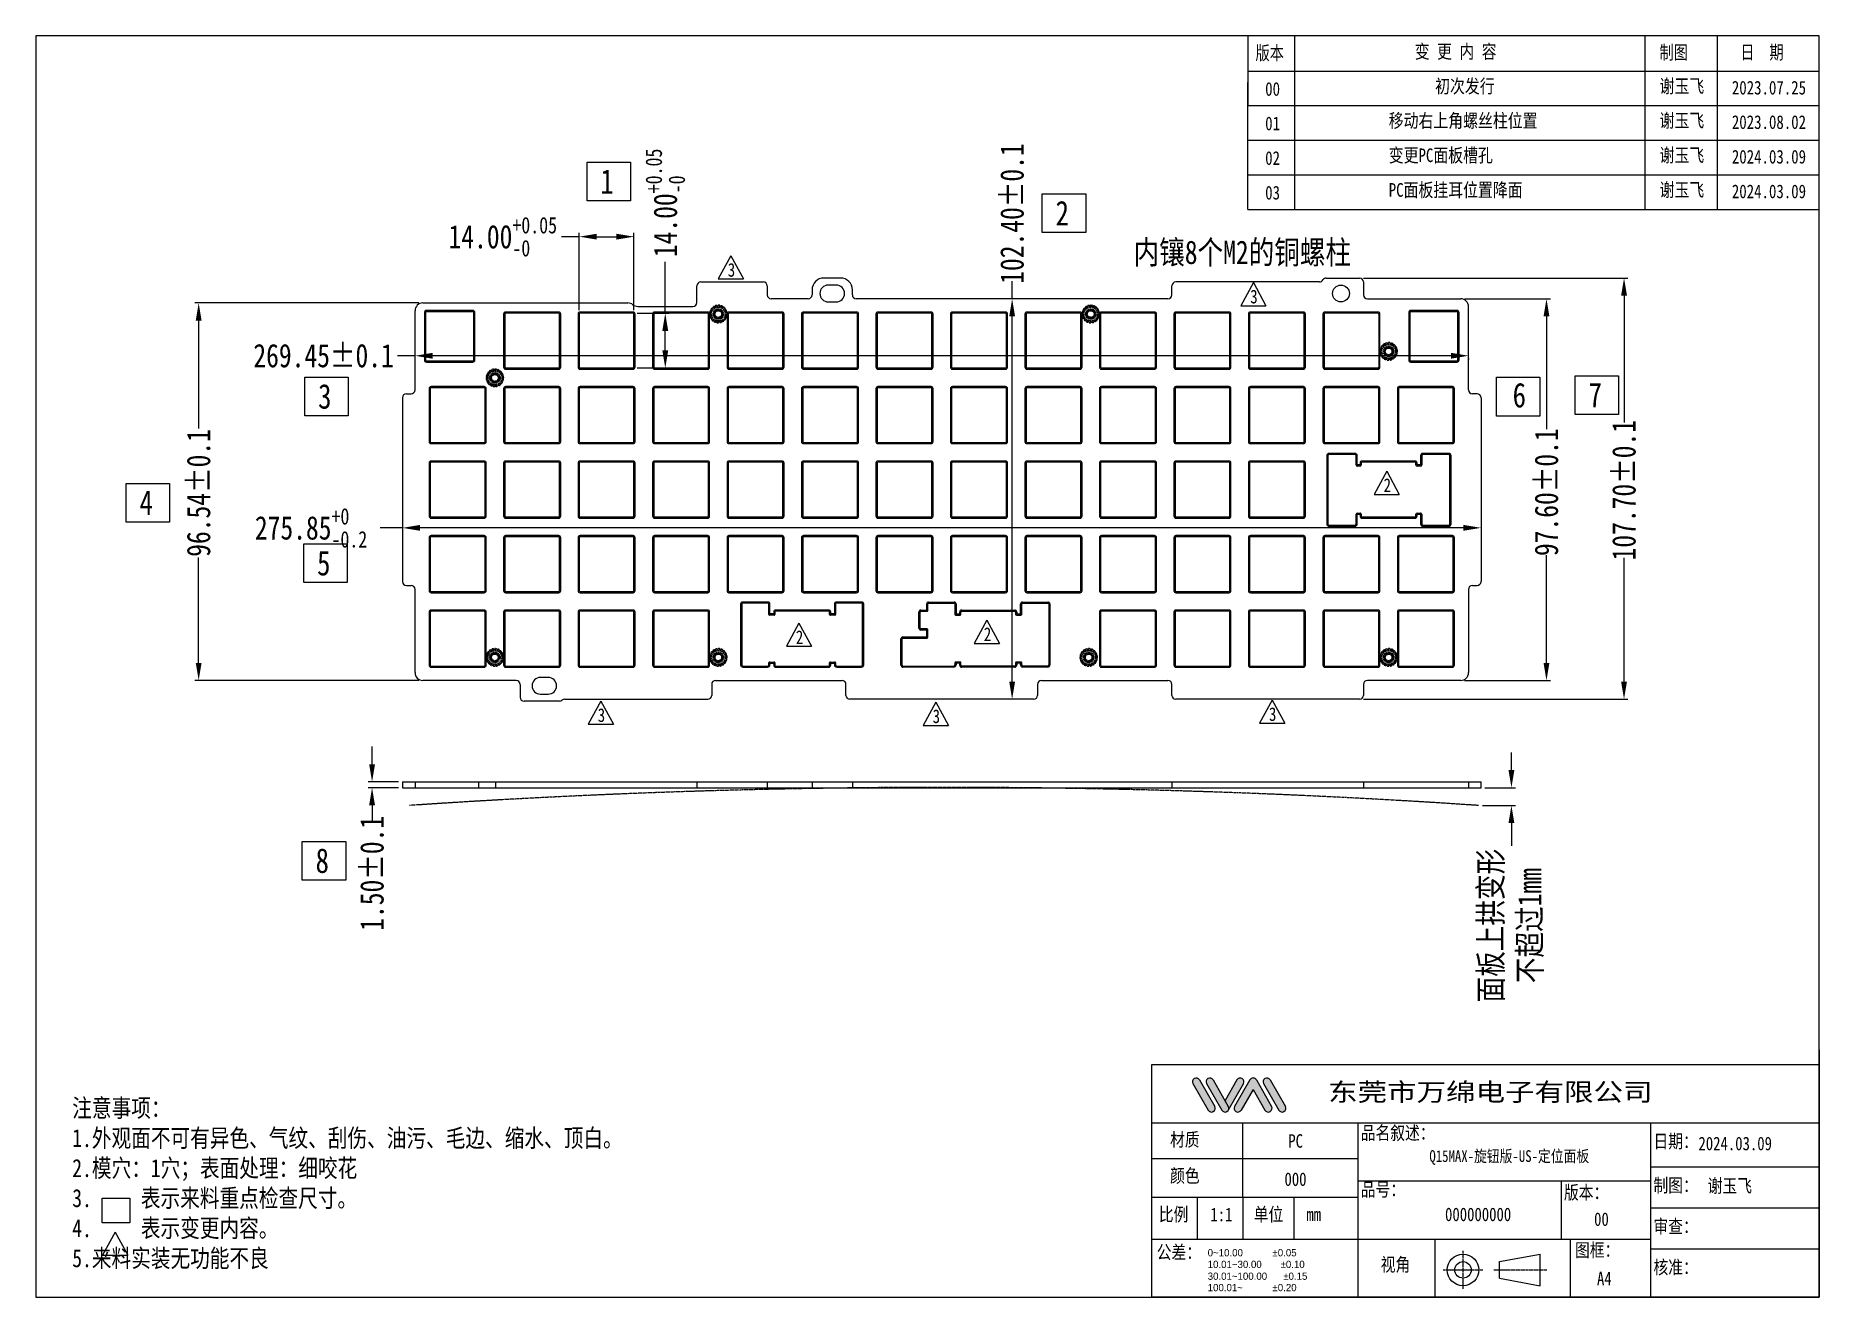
# Model space of a CAD drawing. Header units: inches. Extents: x 1493 to 1950, y -14 to 309.
import ezdxf

# ---------------------------------------------------------------- set-up
doc = ezdxf.new("R2010")
doc.units = ezdxf.units.IN
doc.header["$LTSCALE"] = 0.909449
doc.header["$MEASUREMENT"] = 0
doc.header["$PDMODE"] = 3
doc.header["$PDSIZE"] = 0.3125
for name, pattern in [('CENTER', [0.6, 0.375, -0.075, 0.075, -0.075]), ('HIDDEN', [0.2, 0.1, -0.1]), ('PHANTOM', [0.8, 0.45, -0.05, 0.1, -0.05, 0.1, -0.05])]:
    doc.linetypes.add(name, pattern=pattern)
doc.layers.get('0').update_dxf_attribs({"linetype": 'CONTINUOUS'})
doc.layers.get('Defpoints').update_dxf_attribs({"linetype": 'CONTINUOUS'})
for name, color, linetype in [('1', 1, 'CENTER'), ('DEFAULT_2', 8, 'HIDDEN'), ('DEFAULT_3', 7, 'PHANTOM'), ('文字', 4, 'CONTINUOUS')]:
    doc.layers.add(name, color=color, linetype=linetype)
doc.styles.get("Standard").update_dxf_attribs({"font": 'txt', "width": 0.8})
doc.styles.add('Youyuan', font='')
doc.styles.get('Youyuan').set_extended_font_data('YouYuan')
doc.dimstyles.get("Standard").update_dxf_attribs({"dimtxt": 6, "dimasz": 4.5, "dimexe": 1, "dimexo": 1, "dimgap": 0.09, "dimtad": 0, "dimzin": 1, "dimdsep": 46, "dimtxsty": 'Standard', "dimcen": 0.09, "dimclrd": 5, "dimclre": 5, "dimclrt": 1, "dimadec": 0, "dimazin": 0, "dimtp": 0.01, "dimtm": 0.01, "dimtfac": 1, "dimtofl": 0, "dimtmove": 0, "dimatfit": 3, "dimfxl": 0, "dimtolj": 1, "dimtzin": 4, "dimarcsym": 0})

msp = doc.modelspace()

# ---------------------------------------------------------------- texts
at = {"attachment_point": 1}
for s, insert, char_height, width in [('版本', (1805.404, 306.203), 3.4876, 14.36041), ('{\\fSimSun|b0|i0|c134|p2;变 更 内 容}', (1846.13, 306.557), 3.48762, 27.52378), ('制图', (1908.728, 306.32), 3.4876, 8.66401), ('日  期', (1929.403, 306.356), 3.4876, 21.60821), ('{\\fSimSun|b0|i0|c134|p2;00}', (1807.867, 296.983), 3.48762, 14.36041), ('{\\fSimSun|b0|i0|c134|p2;初次发行}', (1851.329, 297.691), 3.48762, 40.69249), ('{\\fSimSun|b0|i0|c134|p2;谢玉飞}', (1908.728, 297.715), 3.48762, 13.87147), ('{\\fSimSun|b0|i0|c134|p2;2023.07.25}', (1927.225, 297.316), 3.48762, 21.60821), ('{\\fSimSun|b0|i0|c134|p2;01}', (1807.867, 288.177), 3.48762, 14.36041), ('{\\fSimSun|b0|i0|c134|p2;移动右上角螺丝柱位置}', (1839.465, 288.885), 3.48762, 40.69249), ('{\\fSimSun|b0|i0|c134|p2;谢玉飞}', (1908.728, 288.909), 3.48762, 13.87147), ('{\\fSimSun|b0|i0|c134|p2;2023.08.02}', (1927.225, 288.51), 3.48762, 21.60821), ('{\\fSimSun|b0|i0|c134|p2;02}', (1807.867, 279.322), 3.48762, 14.36041), ('{\\fSimSun|b0|i0|c134|p2;变更PC面板槽孔}', (1839.465, 280.03), 3.48762, 40.69249), ('{\\fSimSun|b0|i0|c134|p2;谢玉飞}', (1908.728, 280.053), 3.48762, 13.87147), ('{\\fSimSun|b0|i0|c134|p2;2024.03.09}', (1927.225, 279.654), 3.48762, 21.60821), ('{\\fSimSun|b0|i0|c134|p2;03}', (1807.867, 270.462), 3.48762, 14.36041), ('{\\fSimSun|b0|i0|c134|p2;PC面板挂耳位置降面}', (1839.465, 271.17), 3.48762, 40.69249), ('{\\fSimSun|b0|i0|c134|p2;谢玉飞}', (1908.728, 271.193), 3.48762, 13.87147), ('{\\fSimSun|b0|i0|c134|p2;2024.03.09}', (1927.225, 270.794), 3.48762, 21.60821), ('{\\fMicrosoft YaHei|b0|i0|c134|p34;\\W1.2;东莞市万绵电子有限公司}', (1823.96, 41.079), 4.60815, 135.88148)]:
    msp.add_mtext(s, dxfattribs=dict(at, insert=insert, char_height=char_height, width=width))
at = {"color": 2, "linetype": 'Continuous', "char_height": 6.3, "width": 63.00787, "attachment_point": 3, "line_spacing_factor": 0.9}
for s, insert in [('{\\fSimSun|b0|i0|c134|p2;1}', (1641.25, 274.736)), ('{\\fSimSun|b0|i0|c134|p2;2}', (1757.679, 266.64)), ('{\\fSimSun|b0|i0|c134|p2;3}', (1569.06, 219.79)), ('{\\fSimSun|b0|i0|c134|p2;6}', (1874.579, 220.108)), ('{\\fSimSun|b0|i0|c134|p2;7}', (1893.993, 220.108)), ('{\\fSimSun|b0|i0|c134|p2;4}', (1523.38, 192.591)), ('{\\fSimSun|b0|i0|c134|p2;5}', (1568.789, 177.153)), ('{\\fSimSun|b0|i0|c134|p2;8}', (1568.404, 101.091))]:
    msp.add_mtext(s, dxfattribs=dict(at, insert=insert))
at = {"color": 2, "char_height": 3.48762, "width": 14.36041, "attachment_point": 1}
for s, insert in [('{\\fSimSun|b0|i0|c134|p2;3}', (1670.408, 250.722)), ('{\\fSimSun|b0|i0|c134|p2;3}', (1804.043, 243.901)), ('{\\fSimSun|b0|i0|c134|p2;2}', (1838.158, 195.658)), ('{\\fSimSun|b0|i0|c134|p2;2}', (1687.813, 156.8)), ('{\\fSimSun|b0|i0|c134|p2;2}', (1735.894, 157.563)), ('{\\fSimSun|b0|i0|c134|p2;3}', (1808.832, 137.134)), ('{\\fSimSun|b0|i0|c134|p2;3}', (1637.149, 136.874)), ('{\\fSimSun|b0|i0|c134|p2;3}', (1722.81, 136.589))]:
    msp.add_mtext(s, dxfattribs=dict(at, insert=insert))
at = {"layer": '1', "insert": (1502.745, 36.991), "char_height": 4.60815, "width": 152.09727, "attachment_point": 1}
msp.add_mtext('{\\fSimSun|b0|i0|c134|p2;注意事项：}\\P1.{\\fSimSun|b0|i0|c134|p2;外观面不可有异色、气纹、刮伤、油污、毛边、缩水、顶白。\\P2.模穴：1穴；表面处理：细咬花\\P}3.{\\fSimSun|b0|i0|c134|p2;     表示来料重点检查尺寸。\\P4.     表示变更内容。\\P5.来料实装无功能不良}', dxfattribs=at)
at = {"layer": '文字', "style": 'Youyuan'}
for s, p in [('0~10.00           %%P0.05', (1793.158, -3.244)), ('10.01~30.00       %%P0.10', (1793.158, -6.23)), ('30.01~100.00      %%P0.15', (1793.158, -9.254)), ('100.01~           %%P0.20', (1793.158, -12.168))]:
    msp.add_text(s, height=1.85012, dxfattribs=at).set_placement(p)
at = {"layer": '文字', "lineweight": 0, "attachment_point": 1}
for s, insert, char_height, width in [('{\\fSimSun|b0|i0|c134|p54;\\C3;内镶8个M2的铜螺柱}', (1774.208, 256.483), 6, 98.60204), ('{\\fSimSun|b0|i0|c134|p54;\\C4;材质}', (1783.544, 28.322), 3.45611, 34.68972), ('{\\fSimSun|b0|i0|c134|p54;\\C4;PC}', (1813.767, 27.982), 3.45611, 34.68972), ('{\\fSimSun|b0|i0|c134|p54;\\C4;品名叙述：}', (1832.319, 30.05), 3.45611, 34.68972), ('{\\fSimSun|b0|i0|c134|p54;\\C4;日期：}', (1907.182, 27.898), 3.45611, 34.68972), ('{\\fSimSun|b1|i0|c134|p50;\\C4;Q15MAX\\fSimSun|b0|i0|c134|p50;-旋钮版-US-定位面板}', (1849.859, 23.88), 3, 50.76134), ('{\\fSimSun|b0|i0|c134|p50;\\C4;2024.03.09}', (1918.683, 27.328), 3.45611, 34.68972), ('{\\fSimSun|b0|i0|c134|p54;\\C4;颜色}', (1783.544, 19.101), 3.45611, 34.68972), ('{\\fSimSun|b0|i0|c134|p54;\\C4;000}', (1812.797, 18.201), 3.45611, 34.68972), ('{\\fSimSun|b0|i0|c134|p54;\\C4;品号：}', (1832.319, 15.563), 3.45611, 34.68972), ('{\\fSimSun|b0|i0|c134|p54;\\C4;版本：}', (1884.29, 14.827), 3.45611, 34.68972), ('{\\fSimSun|b0|i0|c134|p54;\\C4;制图：}', (1907.182, 16.622), 3.45611, 34.68972), ('{\\fSimSun|b0|i0|c134|p54;\\C4;谢玉飞}', (1921.049, 16.521), 3.45611, 34.68972), ('{\\fSimSun|b0|i0|c134|p54;\\C4;比例}', (1780.663, 9.211), 3.45611, 34.68972), ('{\\fSimSun|b0|i0|c134|p54;\\C4;单位}', (1804.94, 9.211), 3.45611, 34.68972), ('{\\fSimSun|b0|i0|c134|p54;\\C4;000000000}', (1853.864, 9.211), 3.45611, 34.68972), ('{\\fSimSun|b0|i0|c134|p54;\\C4;1:1}', (1793.847, 9.178), 3.45611, 34.68972), ('{\\fSimSun|b0|i0|c134|p54;\\C4;mm}', (1818.383, 9.211), 3.45611, 34.68972), ('{\\fSimSun|b0|i0|c134|p54;\\C4;00}', (1891.991, 7.975), 3.45611, 34.68972), ('{\\fSimSun|b0|i0|c134|p54;\\C4;审查：}', (1907.182, 6.153), 3.45611, 34.68972), ('{\\fSimSun|b0|i0|c134|p54;\\C4;公差：}', (1780.13, -0.462), 3.45611, 34.68972), ('{\\fSimSun|b0|i0|c134|p54;\\C4;图框：}', (1887.114, 0.07), 3.45611, 34.68972), ('{\\fSimSun|b0|i0|c134|p54;\\C4;视角}', (1837.413, -3.627), 3.45611, 34.68972), ('{\\fSimSun|b0|i0|c134|p54;\\C4;核准：}', (1907.182, -4.315), 3.45611, 34.68972), ('{\\fSimSun|b0|i0|c134|p54;\\C4;A4}', (1892.731, -7.185), 3.45611, 34.68972)]:
    msp.add_mtext(s, dxfattribs=dict(at, insert=insert, char_height=char_height, width=width))

# ---------------------------------------------------------------- blocks, each defined once
blk = doc.blocks.new('*D5')
at = {"layer": 'DEFAULT_3', "color": 3, "linetype": 'ByBlock', "lineweight": -2}
for p, q in [((1579.43, 122.57), (1579.43, 127.07)), ((1586.22, 118.07), (1578.43, 118.07)), ((1586.22, 116.57), (1578.43, 116.57)), ((1579.43, 112.07), (1579.43, 107.57))]:
    blk.add_line(p, q, dxfattribs=at)
at = {"layer": 'DEFAULT_3', "color": 3, "linetype": 'ByBlock'}
for points in [[(1578.68, 122.57), (1580.18, 122.57), (1579.43, 118.07)], [(1578.68, 112.07), (1580.18, 112.07), (1579.43, 116.57)]]:
    blk.add_solid(points, dxfattribs=at)
at = {"layer": 'Defpoints', "color": 0, "linetype": 'ByBlock'}
for p in [(1579.43, 118.07), (1587.22, 118.07), (1587.22, 116.57)]:
    blk.add_point(p, dxfattribs=at)
at = {"layer": 'DEFAULT_3', "color": 3, "linetype": 'ByBlock', "insert": (1579.43, 94.68), "char_height": 6, "attachment_point": 5, "rotation": 90}
blk.add_mtext('\\A1;1.50%%P0.1', dxfattribs=at)
blk = doc.blocks.new('*D6')
at = {"layer": 'DEFAULT_3', "color": 3, "linetype": 'ByBlock', "lineweight": -2}
for p, q in [((1870.85, 121.07), (1870.85, 125.57)), ((1864.07, 116.57), (1871.85, 116.57)), ((1863.45, 112.03), (1871.85, 112.03)), ((1870.85, 107.53), (1870.85, 101.69))]:
    blk.add_line(p, q, dxfattribs=at)
at = {"layer": 'DEFAULT_3', "color": 3, "linetype": 'ByBlock'}
for points in [[(1870.1, 121.07), (1871.6, 121.07), (1870.85, 116.57)], [(1870.1, 107.53), (1871.6, 107.53), (1870.85, 112.03)]]:
    blk.add_solid(points, dxfattribs=at)
at = {"layer": 'Defpoints', "color": 0, "linetype": 'ByBlock'}
for p in [(1863.07, 116.57), (1870.85, 116.57), (1862.45, 112.03)]:
    blk.add_point(p, dxfattribs=at)
at = {"layer": 'DEFAULT_3', "color": 3, "linetype": 'ByBlock', "insert": (1870.85, 81.32), "char_height": 6, "attachment_point": 5, "rotation": 90}
blk.add_mtext('\\A1;{\\fSimSun|b0|i0|c134|p2;面板上拱变形}\\P{\\fSimSun|b0|i0|c134|p2;不超过1mm}', dxfattribs=at)
blk = doc.blocks.new('*D12')
at = {"layer": 'DEFAULT_3', "color": 3, "linetype": 'ByBlock', "lineweight": -2}
for p, q in [((1590.42, 227.02), (1585.92, 227.02)), ((1590.42, 219.29), (1590.42, 228.02)), ((1855.37, 227.02), (1594.92, 227.02)), ((1859.87, 226.29), (1859.87, 226.02))]:
    blk.add_line(p, q, dxfattribs=at)
at = {"layer": 'DEFAULT_3', "color": 3, "linetype": 'ByBlock'}
for points in [[(1594.92, 227.77), (1594.92, 226.27), (1590.42, 227.02)], [(1855.37, 226.27), (1855.37, 227.77), (1859.87, 227.02)]]:
    blk.add_solid(points, dxfattribs=at)
at = {"layer": 'Defpoints', "color": 0, "linetype": 'ByBlock'}
for p in [(1590.42, 227.02), (1859.87, 227.29), (1590.42, 218.29)]:
    blk.add_point(p, dxfattribs=at)
at = {"layer": 'DEFAULT_3', "color": 3, "linetype": 'ByBlock', "insert": (1567.03, 227.02), "char_height": 6, "attachment_point": 5}
blk.add_mtext('\\A1;269.45%%P0.1', dxfattribs=at)
blk = doc.blocks.new('*D13')
at = {"layer": 'DEFAULT_3', "color": 3, "linetype": 'ByBlock', "lineweight": -2}
for p, q in [((1863.07, 196.29), (1863.07, 182.02)), ((1587.22, 191.79), (1587.22, 182.02)), ((1587.22, 183.02), (1581.48, 183.02)), ((1858.57, 183.02), (1591.72, 183.02))]:
    blk.add_line(p, q, dxfattribs=at)
at = {"layer": 'DEFAULT_3', "color": 3, "linetype": 'ByBlock'}
for points in [[(1591.72, 183.77), (1591.72, 182.27), (1587.22, 183.02)], [(1858.57, 182.27), (1858.57, 183.77), (1863.07, 183.02)]]:
    blk.add_solid(points, dxfattribs=at)
at = {"layer": 'Defpoints', "color": 0, "linetype": 'ByBlock'}
for p in [(1863.07, 197.29), (1587.22, 192.79), (1587.22, 183.02)]:
    blk.add_point(p, dxfattribs=at)
at = {"layer": 'DEFAULT_3', "color": 3, "linetype": 'ByBlock', "insert": (1563.83, 183.02), "char_height": 6, "attachment_point": 5}
blk.add_mtext('\\A1;275.85{\\H0.7x;\\S+0^ -0.2;}', dxfattribs=at)
blk = doc.blocks.new('*D14')
at = {"layer": 'DEFAULT_3', "color": 3, "linetype": 'ByBlock', "lineweight": -2}
for p, q in [((1632.42, 257.47), (1627.92, 257.47)), ((1632.42, 238.69), (1632.42, 258.47)), ((1636.92, 257.47), (1641.92, 257.47)), ((1646.42, 238.69), (1646.42, 258.47))]:
    blk.add_line(p, q, dxfattribs=at)
at = {"layer": 'DEFAULT_3', "color": 3, "linetype": 'ByBlock'}
for points in [[(1636.92, 258.22), (1636.92, 256.72), (1632.42, 257.47)], [(1641.92, 256.72), (1641.92, 258.22), (1646.42, 257.47)]]:
    blk.add_solid(points, dxfattribs=at)
at = {"layer": 'Defpoints', "color": 0, "linetype": 'ByBlock'}
for p in [(1646.42, 257.47), (1632.42, 237.69), (1646.42, 237.69)]:
    blk.add_point(p, dxfattribs=at)
at = {"layer": 'DEFAULT_3', "color": 3, "linetype": 'ByBlock', "insert": (1612.87, 257.47), "char_height": 6, "attachment_point": 5}
blk.add_mtext('\\A1;14.00{\\H0.7x;\\S+0.05^ -0;}', dxfattribs=at)
blk = doc.blocks.new('*D15')
at = {"layer": 'DEFAULT_3', "color": 3, "linetype": 'ByBlock', "lineweight": -2}
for p, q in [((1654.42, 237.89), (1654.42, 251.06)), ((1647.22, 237.89), (1655.42, 237.89)), ((1654.42, 228.39), (1654.42, 233.39)), ((1647.22, 223.89), (1655.42, 223.89))]:
    blk.add_line(p, q, dxfattribs=at)
at = {"layer": 'DEFAULT_3', "color": 3, "linetype": 'ByBlock'}
for points in [[(1655.17, 233.39), (1653.67, 233.39), (1654.42, 237.89)], [(1653.67, 228.39), (1655.17, 228.39), (1654.42, 223.89)]]:
    blk.add_solid(points, dxfattribs=at)
at = {"layer": 'Defpoints', "color": 0, "linetype": 'ByBlock'}
for p in [(1646.22, 237.89), (1654.42, 237.89), (1646.22, 223.89)]:
    blk.add_point(p, dxfattribs=at)
at = {"layer": 'DEFAULT_3', "color": 3, "linetype": 'ByBlock', "insert": (1654.42, 266.11), "char_height": 6, "attachment_point": 5, "rotation": 90}
blk.add_mtext('\\A1;14.00{\\H0.7x;\\S+0.05^ -0;}', dxfattribs=at)
blk = doc.blocks.new('*D16')
at = {"layer": 'DEFAULT_3', "color": 3, "linetype": 'ByBlock', "lineweight": -2}
for p, q in [((1858.87, 241.59), (1880.81, 241.59)), ((1879.81, 237.09), (1879.81, 208.22)), ((1879.81, 148.49), (1879.81, 176.04)), ((1858.87, 143.99), (1880.81, 143.99))]:
    blk.add_line(p, q, dxfattribs=at)
at = {"layer": 'DEFAULT_3', "color": 3, "linetype": 'ByBlock'}
for points in [[(1880.56, 237.09), (1879.06, 237.09), (1879.81, 241.59)], [(1879.06, 148.49), (1880.56, 148.49), (1879.81, 143.99)]]:
    blk.add_solid(points, dxfattribs=at)
at = {"layer": 'Defpoints', "color": 0, "linetype": 'ByBlock'}
for p in [(1857.87, 241.59), (1879.81, 241.59), (1857.87, 143.99)]:
    blk.add_point(p, dxfattribs=at)
at = {"layer": 'DEFAULT_3', "color": 3, "linetype": 'ByBlock', "insert": (1879.81, 192.13), "char_height": 6, "attachment_point": 5, "rotation": 90}
blk.add_mtext('\\A1;97.60%%P0.1', dxfattribs=at)
blk = doc.blocks.new('*D17')
at = {"layer": 'DEFAULT_3', "color": 3, "linetype": 'ByBlock', "lineweight": -2}
for p, q in [((1833, 246.89), (1900.65, 246.89)), ((1899.65, 242.39), (1899.65, 209.93)), ((1899.65, 143.69), (1899.65, 175.35)), ((1833, 139.19), (1900.65, 139.19))]:
    blk.add_line(p, q, dxfattribs=at)
at = {"layer": 'DEFAULT_3', "color": 3, "linetype": 'ByBlock'}
for points in [[(1900.4, 242.39), (1898.9, 242.39), (1899.65, 246.89)], [(1898.9, 143.69), (1900.4, 143.69), (1899.65, 139.19)]]:
    blk.add_solid(points, dxfattribs=at)
at = {"layer": 'Defpoints', "color": 0, "linetype": 'ByBlock'}
for p in [(1832, 246.89), (1899.65, 246.89), (1832, 139.19)]:
    blk.add_point(p, dxfattribs=at)
at = {"layer": 'DEFAULT_3', "color": 3, "linetype": 'ByBlock', "insert": (1899.65, 192.64), "char_height": 6, "attachment_point": 5, "rotation": 90}
blk.add_mtext('\\A1;107.70%%P0.1', dxfattribs=at)
blk = doc.blocks.new('*D18')
at = {"layer": 'DEFAULT_3', "color": 3, "linetype": 'ByBlock', "lineweight": -2}
for p, q in [((1591.42, 240.53), (1534.08, 240.53)), ((1535.08, 236.03), (1535.08, 208.43)), ((1535.08, 148.49), (1535.08, 175.45)), ((1591.42, 143.99), (1534.08, 143.99))]:
    blk.add_line(p, q, dxfattribs=at)
at = {"layer": 'DEFAULT_3', "color": 3, "linetype": 'ByBlock'}
for points in [[(1535.83, 236.03), (1534.33, 236.03), (1535.08, 240.53)], [(1534.33, 148.49), (1535.83, 148.49), (1535.08, 143.99)]]:
    blk.add_solid(points, dxfattribs=at)
at = {"layer": 'Defpoints', "color": 0, "linetype": 'ByBlock'}
for p in [(1592.42, 240.53), (1535.08, 143.99), (1592.42, 143.99)]:
    blk.add_point(p, dxfattribs=at)
at = {"layer": 'DEFAULT_3', "color": 3, "linetype": 'ByBlock', "insert": (1535.08, 191.94), "char_height": 6, "attachment_point": 5, "rotation": 90}
blk.add_mtext('\\A1;96.54%%P0.1', dxfattribs=at)
blk = doc.blocks.new('*D19')
at = {"layer": 'DEFAULT_3', "color": 3, "linetype": 'ByBlock', "lineweight": -2}
for p, q in [((1743.14, 241.59), (1743.14, 246.09)), ((1742.14, 241.59), (1742.14, 241.59)), ((1743.14, 143.69), (1743.14, 237.09)), ((1747.65, 139.19), (1742.14, 139.19))]:
    blk.add_line(p, q, dxfattribs=at)
at = {"layer": 'DEFAULT_3', "color": 3, "linetype": 'ByBlock'}
for points in [[(1743.89, 237.09), (1742.39, 237.09), (1743.14, 241.59)], [(1742.39, 143.69), (1743.89, 143.69), (1743.14, 139.19)]]:
    blk.add_solid(points, dxfattribs=at)
at = {"layer": 'Defpoints', "color": 0, "linetype": 'ByBlock'}
for p in [(1743.14, 241.59), (1743.14, 241.59), (1748.65, 139.19)]:
    blk.add_point(p, dxfattribs=at)
at = {"layer": 'DEFAULT_3', "color": 3, "linetype": 'ByBlock', "insert": (1743.14, 263.38), "char_height": 6, "attachment_point": 5, "rotation": 90}
blk.add_mtext('\\A1;102.40%%P0.1', dxfattribs=at)

# ---------------------------------------------------------------- dimensions: what is measured, and where the dimension line sits
at = {"layer": 'DEFAULT_3', "linetype": 'ByBlock'}
for base, p1, p2, text, picture, middle in [((1654.418, 237.892), (1646.22, 223.892), (1646.22, 237.892), '<>{\\H0.7x;\\S+0.05^ -0;}', '*D15', (1654.418, 266.113)), ((1743.135, 241.592), (1748.645, 139.192), (1743.135, 241.592), '<>%%P0.1', '*D19', (1743.135, 263.382)), ((1899.652, 246.892), (1831.995, 139.192), (1831.995, 246.892), '<>%%P0.1', '*D17', (1899.652, 192.639)), ((1535.084, 143.992), (1592.42, 240.532), (1592.42, 143.992), '<>%%P0.1', '*D18', (1535.084, 191.938)), ((1879.807, 241.592), (1857.87, 143.992), (1857.87, 241.592), '<>%%P0.1', '*D16', (1879.807, 192.133)), ((1579.434, 118.069), (1587.22, 116.569), (1587.22, 118.069), '<>%%P0.1', '*D5', (1579.434, 94.679)), ((1870.847, 116.569), (1862.45, 112.026), (1863.07, 116.569), '{\\fSimSun|b0|i0|c134|p2;面板上拱变形}\\P{\\fSimSun|b0|i0|c134|p2;不超过1mm}', '*D6', (1870.847, 81.317))]:
    dim = msp.add_linear_dim(base=base, p1=p1, p2=p2, angle=90, text=text, dimstyle='Standard', override={"dimclrd": 3, "dimclre": 3, "dimclrt": 3, "dimtfillclr": 256}, dxfattribs=at)
    dim.commit()
    dim.dimension.update_dxf_attribs({"geometry": picture, "text_midpoint": middle, "dimtype": 160})
for base, p1, p2, text, override, picture, middle in [((1646.42, 257.474), (1632.42, 237.692), (1646.42, 237.692), '<>{\\H0.7x;\\S+0.05^ -0;}', {"dimclrd": 3, "dimclre": 3, "dimclrt": 3, "dimtfillclr": 256}, '*D14', (1612.87, 257.474)), ((1590.42, 227.021), (1859.87, 227.292), (1590.42, 218.292), '<>%%P0.1', {"dimclrd": 3, "dimclre": 3, "dimclrt": 3, "dimtfillclr": 256}, '*D12', (1567.03, 227.021)), ((1587.22, 183.016), (1863.07, 197.292), (1587.22, 192.792), '<>{\\H0.7x;\\S+0^ -0.2;}', {"dimtxsty": 'Standard', "dimclrd": 3, "dimclre": 3, "dimclrt": 3, "dimtfillclr": 256}, '*D13', (1563.83, 183.016))]:
    dim = msp.add_linear_dim(base=base, p1=p1, p2=p2, text=text, dimstyle='Standard', override=override, dxfattribs=at)
    dim.commit()
    dim.dimension.update_dxf_attribs({"geometry": picture, "text_midpoint": middle, "dimtype": 160})

# ---------------------------------------------------------------- hatches: boundary and pattern name
h = msp.add_hatch(color=252)
h.paths.add_polyline_path([(1791.057, 41.864, 1), (1789.377, 40.899), (1793.265, 34.131, 1), (1794.945, 35.096)])
h.paths.add_polyline_path([(1796.753, 34.131, 1), (1798.433, 35.096), (1794.545, 41.864, 1), (1792.865, 40.899)])
h.paths.add_polyline_path([(1804.763, 39.437), (1807.811, 34.131, 1), (1809.491, 35.096), (1805.603, 41.864, 0.5788196), (1803.923, 41.864), (1800.035, 35.096, 1), (1801.715, 34.131)])
h.paths.add_polyline_path([(1809.132, 41.864, 1), (1807.452, 40.899), (1811.34, 34.131, 1), (1813.02, 35.096)])
msp.add_hatch(color=1).paths.add_polyline_path([(1797.593, 36.558), (1798.433, 35.096, -0.2667692), (1798.433, 34.131), (1802.321, 40.899, 1), (1800.64, 41.864)])

# ---------------------------------------------------------------- linework, layer by layer
at = {"color": 7, "linetype": 'Continuous'}
for p, q in [((1803.417, 308.84), (1803.417, 290.969)), ((1815.34, 308.84), (1815.34, 290.969)), ((1904.994, 308.86), (1904.994, 264.394)), ((1923.471, 308.86), (1923.471, 264.394)), ((1803.417, 299.803), (1949.598, 299.803)), ((1699.275, 246.892), (1694.975, 246.892)), ((1823.495, 246.892), (1831.995, 246.892)), ((1662.503, 240.632), (1662.503, 244.892)), ((1663.503, 245.892), (1679.503, 245.892)), ((1680.503, 244.892), (1680.503, 242.592)), ((1691.975, 243.892), (1691.975, 242.592)), ((1698.12, 245.092), (1696.12, 245.092)), ((1702.275, 242.592), (1702.275, 243.892)), ((1783.995, 242.592), (1783.995, 244.892)), ((1821.763, 245.892), (1784.995, 245.892)), ((1832.995, 245.892), (1832.995, 242.592)), ((1590.42, 218.292), (1590.42, 238.532)), ((1592.42, 240.532), (1644.863, 240.532)), ((1592.82, 238.092), (1592.82, 225.892)), ((1593.12, 238.092), (1593.12, 225.892)), ((1605.22, 238.592), (1593.32, 238.592)), ((1605.22, 238.292), (1593.32, 238.292)), ((1605.42, 225.892), (1605.42, 238.092)), ((1605.72, 225.892), (1605.72, 238.092)), ((1613.07, 237.692), (1613.07, 224.092)), ((1613.37, 237.692), (1613.37, 224.092)), ((1627.17, 238.192), (1613.57, 238.192)), ((1627.17, 237.892), (1613.57, 237.892)), ((1627.37, 224.092), (1627.37, 237.692)), ((1627.67, 224.092), (1627.67, 237.692)), ((1632.12, 237.692), (1632.12, 224.092)), ((1632.42, 237.692), (1632.42, 224.092)), ((1646.22, 238.192), (1632.62, 238.192)), ((1646.22, 237.892), (1632.62, 237.892)), ((1646.42, 224.092), (1646.42, 237.692)), ((1646.72, 224.092), (1646.72, 237.692)), ((1647.391, 239.632), (1661.503, 239.632)), ((1651.17, 237.692), (1651.17, 224.092)), ((1651.47, 237.692), (1651.47, 224.092)), ((1665.27, 238.192), (1651.67, 238.192)), ((1665.27, 237.892), (1651.67, 237.892)), ((1665.47, 224.092), (1665.47, 237.692)), ((1665.77, 224.092), (1665.77, 237.692)), ((1670.22, 237.692), (1670.22, 224.092)), ((1670.52, 237.692), (1670.52, 224.092)), ((1684.32, 238.192), (1670.72, 238.192)), ((1684.32, 237.892), (1670.72, 237.892)), ((1690.975, 241.592), (1681.503, 241.592)), ((1684.52, 224.092), (1684.52, 237.692)), ((1684.82, 224.092), (1684.82, 237.692)), ((1689.27, 237.692), (1689.27, 224.092)), ((1689.57, 237.692), (1689.57, 224.092)), ((1703.37, 238.192), (1689.77, 238.192)), ((1703.37, 237.892), (1689.77, 237.892)), ((1696.12, 240.792), (1698.12, 240.792)), ((1782.995, 241.592), (1703.275, 241.592)), ((1703.57, 224.092), (1703.57, 237.692)), ((1703.87, 224.092), (1703.87, 237.692)), ((1708.32, 237.692), (1708.32, 224.092)), ((1708.62, 237.692), (1708.62, 224.092)), ((1722.42, 238.192), (1708.82, 238.192)), ((1722.42, 237.892), (1708.82, 237.892)), ((1722.62, 224.092), (1722.62, 237.692)), ((1722.92, 224.092), (1722.92, 237.692)), ((1727.37, 237.692), (1727.37, 224.092)), ((1727.67, 237.692), (1727.67, 224.092)), ((1741.47, 238.192), (1727.87, 238.192)), ((1741.47, 237.892), (1727.87, 237.892)), ((1741.67, 224.092), (1741.67, 237.692)), ((1741.97, 224.092), (1741.97, 237.692)), ((1746.42, 237.692), (1746.42, 224.092)), ((1746.72, 237.692), (1746.72, 224.092)), ((1760.52, 238.192), (1746.92, 238.192)), ((1760.52, 237.892), (1746.92, 237.892)), ((1760.72, 224.092), (1760.72, 237.692)), ((1761.02, 224.092), (1761.02, 237.692)), ((1765.47, 237.692), (1765.47, 224.092)), ((1765.77, 237.692), (1765.77, 224.092)), ((1779.57, 238.192), (1765.97, 238.192)), ((1779.57, 237.892), (1765.97, 237.892)), ((1779.77, 224.092), (1779.77, 237.692)), ((1780.07, 224.092), (1780.07, 237.692)), ((1784.52, 237.692), (1784.52, 224.092)), ((1784.82, 237.692), (1784.82, 224.092)), ((1798.62, 238.192), (1785.02, 238.192)), ((1798.62, 237.892), (1785.02, 237.892)), ((1798.82, 224.092), (1798.82, 237.692)), ((1799.12, 224.092), (1799.12, 237.692)), ((1803.57, 237.692), (1803.57, 224.092)), ((1803.87, 237.692), (1803.87, 224.092)), ((1817.67, 238.192), (1804.07, 238.192)), ((1817.67, 237.892), (1804.07, 237.892)), ((1817.87, 224.092), (1817.87, 237.692)), ((1818.17, 224.092), (1818.17, 237.692)), ((1822.62, 237.692), (1822.62, 224.092)), ((1822.92, 237.692), (1822.92, 224.092)), ((1836.72, 238.192), (1823.12, 238.192)), ((1836.72, 237.892), (1823.12, 237.892)), ((1833.995, 241.592), (1857.87, 241.592)), ((1836.92, 237.692), (1836.92, 224.092)), ((1837.22, 224.092), (1837.22, 237.692)), ((1844.57, 238.092), (1844.57, 225.892)), ((1844.87, 238.092), (1844.87, 225.892)), ((1856.97, 238.592), (1845.07, 238.592)), ((1856.97, 238.292), (1845.07, 238.292)), ((1857.17, 225.892), (1857.17, 238.092)), ((1857.47, 225.892), (1857.47, 238.092)), ((1859.87, 218.292), (1859.87, 239.592)), ((1593.32, 225.692), (1605.22, 225.692)), ((1593.32, 225.392), (1605.22, 225.392)), ((1613.57, 223.892), (1627.17, 223.892)), ((1613.57, 223.592), (1627.17, 223.592)), ((1632.62, 223.892), (1646.22, 223.892)), ((1632.62, 223.592), (1646.22, 223.592)), ((1651.67, 223.892), (1665.27, 223.892)), ((1651.67, 223.592), (1665.27, 223.592)), ((1670.72, 223.892), (1684.32, 223.892)), ((1670.72, 223.592), (1684.32, 223.592)), ((1689.77, 223.892), (1703.37, 223.892)), ((1689.77, 223.592), (1703.37, 223.592)), ((1708.82, 223.892), (1722.42, 223.892)), ((1708.82, 223.592), (1722.42, 223.592)), ((1727.87, 223.892), (1741.47, 223.892)), ((1727.87, 223.592), (1741.47, 223.592)), ((1746.92, 223.892), (1760.52, 223.892)), ((1746.92, 223.592), (1760.52, 223.592)), ((1765.97, 223.892), (1779.57, 223.892)), ((1765.97, 223.592), (1779.57, 223.592)), ((1785.02, 223.892), (1798.62, 223.892)), ((1785.02, 223.592), (1798.62, 223.592)), ((1804.07, 223.892), (1817.67, 223.892)), ((1804.07, 223.592), (1817.67, 223.592)), ((1823.12, 223.892), (1836.72, 223.892)), ((1823.12, 223.592), (1836.72, 223.592)), ((1845.07, 225.692), (1856.97, 225.692)), ((1845.07, 225.392), (1856.97, 225.392)), ((1608.12, 219.142), (1594.52, 219.142)), ((1627.17, 219.142), (1613.57, 219.142)), ((1646.22, 219.142), (1632.62, 219.142)), ((1665.27, 219.142), (1651.67, 219.142)), ((1684.32, 219.142), (1670.72, 219.142)), ((1703.37, 219.142), (1689.77, 219.142)), ((1722.42, 219.142), (1708.82, 219.142)), ((1741.47, 219.142), (1727.87, 219.142)), ((1760.52, 219.142), (1746.92, 219.142)), ((1779.57, 219.142), (1765.97, 219.142)), ((1798.62, 219.142), (1785.02, 219.142)), ((1817.67, 219.142), (1804.07, 219.142)), ((1836.72, 219.142), (1823.12, 219.142)), ((1855.77, 219.142), (1842.17, 219.142)), ((1587.22, 216.292), (1587.22, 169.292)), ((1588.22, 217.292), (1589.42, 217.292)), ((1594.02, 218.642), (1594.02, 205.042)), ((1594.32, 218.642), (1594.32, 205.042)), ((1608.12, 218.842), (1594.52, 218.842)), ((1608.32, 205.042), (1608.32, 218.642)), ((1608.62, 205.042), (1608.62, 218.642)), ((1613.07, 218.642), (1613.07, 205.042)), ((1613.37, 218.642), (1613.37, 205.042)), ((1627.17, 218.842), (1613.57, 218.842)), ((1627.37, 205.042), (1627.37, 218.642)), ((1627.67, 205.042), (1627.67, 218.642)), ((1632.12, 218.642), (1632.12, 205.042)), ((1632.42, 218.642), (1632.42, 205.042)), ((1646.22, 218.842), (1632.62, 218.842)), ((1646.42, 205.042), (1646.42, 218.642)), ((1646.72, 205.042), (1646.72, 218.642)), ((1651.17, 218.642), (1651.17, 205.042)), ((1651.47, 218.642), (1651.47, 205.042)), ((1665.27, 218.842), (1651.67, 218.842)), ((1665.47, 205.042), (1665.47, 218.642)), ((1665.77, 205.042), (1665.77, 218.642)), ((1670.22, 218.642), (1670.22, 205.042)), ((1670.52, 218.642), (1670.52, 205.042)), ((1684.32, 218.842), (1670.72, 218.842)), ((1684.52, 205.042), (1684.52, 218.642)), ((1684.82, 205.042), (1684.82, 218.642)), ((1689.27, 218.642), (1689.27, 205.042)), ((1689.57, 218.642), (1689.57, 205.042)), ((1703.37, 218.842), (1689.77, 218.842)), ((1703.57, 205.042), (1703.57, 218.642)), ((1703.87, 205.042), (1703.87, 218.642)), ((1708.32, 218.642), (1708.32, 205.042)), ((1708.62, 218.642), (1708.62, 205.042)), ((1722.42, 218.842), (1708.82, 218.842)), ((1722.62, 205.042), (1722.62, 218.642)), ((1722.92, 205.042), (1722.92, 218.642)), ((1727.37, 218.642), (1727.37, 205.042)), ((1727.67, 218.642), (1727.67, 205.042)), ((1741.47, 218.842), (1727.87, 218.842)), ((1741.67, 205.042), (1741.67, 218.642)), ((1741.97, 205.042), (1741.97, 218.642)), ((1746.42, 218.642), (1746.42, 205.042)), ((1746.72, 218.642), (1746.72, 205.042)), ((1760.52, 218.842), (1746.92, 218.842)), ((1760.72, 205.042), (1760.72, 218.642)), ((1761.02, 205.042), (1761.02, 218.642)), ((1765.47, 218.642), (1765.47, 205.042)), ((1765.77, 218.642), (1765.77, 205.042)), ((1779.57, 218.842), (1765.97, 218.842)), ((1779.77, 205.042), (1779.77, 218.642)), ((1780.07, 205.042), (1780.07, 218.642)), ((1784.52, 218.642), (1784.52, 205.042)), ((1784.82, 218.642), (1784.82, 205.042)), ((1798.62, 218.842), (1785.02, 218.842)), ((1798.82, 205.042), (1798.82, 218.642)), ((1799.12, 205.042), (1799.12, 218.642)), ((1803.57, 218.642), (1803.57, 205.042)), ((1803.87, 218.642), (1803.87, 205.042)), ((1817.67, 218.842), (1804.07, 218.842)), ((1817.87, 205.042), (1817.87, 218.642)), ((1818.17, 205.042), (1818.17, 218.642)), ((1822.62, 218.642), (1822.62, 205.042)), ((1822.92, 218.642), (1822.92, 205.042)), ((1836.72, 218.842), (1823.12, 218.842)), ((1836.92, 205.042), (1836.92, 218.642)), ((1837.22, 205.042), (1837.22, 218.642)), ((1841.67, 218.642), (1841.67, 205.042)), ((1841.97, 218.642), (1841.97, 205.042)), ((1855.77, 218.842), (1842.17, 218.842)), ((1855.97, 205.042), (1855.97, 218.642)), ((1856.27, 205.042), (1856.27, 218.642)), ((1862.07, 217.292), (1860.87, 217.292)), ((1863.07, 216.292), (1863.07, 169.292)), ((1594.52, 204.842), (1608.12, 204.842)), ((1594.52, 204.542), (1608.12, 204.542)), ((1613.57, 204.842), (1627.17, 204.842)), ((1613.57, 204.542), (1627.17, 204.542)), ((1632.62, 204.842), (1646.22, 204.842)), ((1632.62, 204.542), (1646.22, 204.542)), ((1651.67, 204.842), (1665.27, 204.842)), ((1651.67, 204.542), (1665.27, 204.542)), ((1670.72, 204.842), (1684.32, 204.842)), ((1670.72, 204.542), (1684.32, 204.542)), ((1689.77, 204.842), (1703.37, 204.842)), ((1689.77, 204.542), (1703.37, 204.542)), ((1708.82, 204.842), (1722.42, 204.842)), ((1708.82, 204.542), (1722.42, 204.542)), ((1727.87, 204.842), (1741.47, 204.842)), ((1727.87, 204.542), (1741.47, 204.542)), ((1746.92, 204.842), (1760.52, 204.842)), ((1746.92, 204.542), (1760.52, 204.542)), ((1765.97, 204.842), (1779.57, 204.842)), ((1765.97, 204.542), (1779.57, 204.542)), ((1785.02, 204.842), (1798.62, 204.842)), ((1785.02, 204.542), (1798.62, 204.542)), ((1804.07, 204.842), (1817.67, 204.842)), ((1804.07, 204.542), (1817.67, 204.542)), ((1823.12, 204.842), (1836.72, 204.842)), ((1823.12, 204.542), (1836.72, 204.542)), ((1823.6, 201.433), (1823.6, 184.033)), ((1823.9, 201.433), (1823.9, 184.033)), ((1830.8, 202.033), (1824.2, 202.033)), ((1830.8, 201.733), (1824.2, 201.733)), ((1831.1, 199.092), (1831.1, 201.433)), ((1831.4, 199.092), (1831.4, 201.433)), ((1842.17, 204.842), (1855.77, 204.842)), ((1842.17, 204.542), (1855.77, 204.542)), ((1847.6, 201.433), (1847.6, 199.092)), ((1847.9, 201.433), (1847.9, 199.092)), ((1854.8, 202.033), (1848.2, 202.033)), ((1854.8, 201.733), (1848.2, 201.733)), ((1855.1, 184.033), (1855.1, 201.433)), ((1855.4, 184.033), (1855.4, 201.433)), ((1594.02, 199.592), (1594.02, 185.992)), ((1594.32, 199.592), (1594.32, 185.992)), ((1608.12, 200.092), (1594.52, 200.092)), ((1608.12, 199.792), (1594.52, 199.792)), ((1608.32, 185.992), (1608.32, 199.592)), ((1608.62, 185.992), (1608.62, 199.592)), ((1613.07, 199.592), (1613.07, 185.992)), ((1613.37, 199.592), (1613.37, 185.992)), ((1627.17, 200.092), (1613.57, 200.092)), ((1627.17, 199.792), (1613.57, 199.792)), ((1627.37, 185.992), (1627.37, 199.592)), ((1627.67, 185.992), (1627.67, 199.592)), ((1632.12, 199.592), (1632.12, 185.992)), ((1632.42, 199.592), (1632.42, 185.992)), ((1646.22, 200.092), (1632.62, 200.092)), ((1646.22, 199.792), (1632.62, 199.792)), ((1646.42, 185.992), (1646.42, 199.592)), ((1646.72, 185.992), (1646.72, 199.592)), ((1651.17, 199.592), (1651.17, 185.992)), ((1651.47, 199.592), (1651.47, 185.992)), ((1665.27, 200.092), (1651.67, 200.092)), ((1665.27, 199.792), (1651.67, 199.792)), ((1665.47, 185.992), (1665.47, 199.592)), ((1665.77, 185.992), (1665.77, 199.592)), ((1670.22, 199.592), (1670.22, 185.992)), ((1670.52, 199.592), (1670.52, 185.992)), ((1684.32, 200.092), (1670.72, 200.092)), ((1684.32, 199.792), (1670.72, 199.792)), ((1684.52, 185.992), (1684.52, 199.592)), ((1684.82, 185.992), (1684.82, 199.592)), ((1689.27, 199.592), (1689.27, 185.992)), ((1689.57, 199.592), (1689.57, 185.992)), ((1703.37, 200.092), (1689.77, 200.092)), ((1703.37, 199.792), (1689.77, 199.792)), ((1703.57, 185.992), (1703.57, 199.592)), ((1703.87, 185.992), (1703.87, 199.592)), ((1708.32, 199.592), (1708.32, 185.992)), ((1708.62, 199.592), (1708.62, 185.992)), ((1722.42, 200.092), (1708.82, 200.092)), ((1722.42, 199.792), (1708.82, 199.792)), ((1722.62, 185.992), (1722.62, 199.592)), ((1722.92, 185.992), (1722.92, 199.592)), ((1727.37, 199.592), (1727.37, 185.992)), ((1727.67, 199.592), (1727.67, 185.992)), ((1741.47, 200.092), (1727.87, 200.092)), ((1741.47, 199.792), (1727.87, 199.792)), ((1741.67, 185.992), (1741.67, 199.592)), ((1741.97, 185.992), (1741.97, 199.592)), ((1746.42, 199.592), (1746.42, 185.992)), ((1746.72, 199.592), (1746.72, 185.992)), ((1760.52, 200.092), (1746.92, 200.092)), ((1760.52, 199.792), (1746.92, 199.792)), ((1760.72, 185.992), (1760.72, 199.592)), ((1761.02, 185.992), (1761.02, 199.592)), ((1765.47, 199.592), (1765.47, 185.992)), ((1765.77, 199.592), (1765.77, 185.992)), ((1779.57, 200.092), (1765.97, 200.092)), ((1779.57, 199.792), (1765.97, 199.792)), ((1779.77, 185.992), (1779.77, 199.592)), ((1780.07, 185.992), (1780.07, 199.592)), ((1784.52, 199.592), (1784.52, 185.992)), ((1784.82, 199.592), (1784.82, 185.992)), ((1798.62, 200.092), (1785.02, 200.092)), ((1798.62, 199.792), (1785.02, 199.792)), ((1798.82, 185.992), (1798.82, 199.592)), ((1799.12, 185.992), (1799.12, 199.592)), ((1803.57, 199.592), (1803.57, 185.992)), ((1803.87, 199.592), (1803.87, 185.992)), ((1817.67, 200.092), (1804.07, 200.092)), ((1817.67, 199.792), (1804.07, 199.792)), ((1817.87, 185.992), (1817.87, 199.592)), ((1818.17, 185.992), (1818.17, 199.592)), ((1832.122, 199.092), (1831.4, 199.092)), ((1832.122, 198.792), (1831.4, 198.792)), ((1832.122, 199.592), (1832.122, 199.092)), ((1832.422, 199.592), (1832.422, 199.092)), ((1846.222, 200.092), (1832.622, 200.092)), ((1846.222, 199.792), (1832.622, 199.792)), ((1846.422, 199.092), (1846.422, 199.592)), ((1846.722, 199.092), (1846.722, 199.592)), ((1847.6, 199.092), (1846.722, 199.092)), ((1847.6, 198.792), (1846.722, 198.792)), ((1594.52, 185.792), (1608.12, 185.792)), ((1594.52, 185.492), (1608.12, 185.492)), ((1613.57, 185.792), (1627.17, 185.792)), ((1613.57, 185.492), (1627.17, 185.492)), ((1632.62, 185.792), (1646.22, 185.792)), ((1632.62, 185.492), (1646.22, 185.492)), ((1651.67, 185.792), (1665.27, 185.792)), ((1651.67, 185.492), (1665.27, 185.492)), ((1670.72, 185.792), (1684.32, 185.792)), ((1670.72, 185.492), (1684.32, 185.492)), ((1689.77, 185.792), (1703.37, 185.792)), ((1689.77, 185.492), (1703.37, 185.492)), ((1708.82, 185.792), (1722.42, 185.792)), ((1708.82, 185.492), (1722.42, 185.492)), ((1727.87, 185.792), (1741.47, 185.792)), ((1727.87, 185.492), (1741.47, 185.492)), ((1746.92, 185.792), (1760.52, 185.792)), ((1746.92, 185.492), (1760.52, 185.492)), ((1765.97, 185.792), (1779.57, 185.792)), ((1765.97, 185.492), (1779.57, 185.492)), ((1785.02, 185.792), (1798.62, 185.792)), ((1785.02, 185.492), (1798.62, 185.492)), ((1804.07, 185.792), (1817.67, 185.792)), ((1804.07, 185.492), (1817.67, 185.492)), ((1824.2, 183.733), (1830.8, 183.733)), ((1824.2, 183.433), (1830.8, 183.433)), ((1831.1, 184.033), (1831.1, 186.492)), ((1831.4, 186.792), (1832.122, 186.792)), ((1831.4, 186.492), (1832.122, 186.492)), ((1831.4, 184.033), (1831.4, 186.492)), ((1832.122, 186.492), (1832.122, 185.992)), ((1832.422, 186.492), (1832.422, 185.992)), ((1832.622, 185.792), (1846.222, 185.792)), ((1832.622, 185.492), (1846.222, 185.492)), ((1846.422, 185.992), (1846.422, 186.492)), ((1846.722, 186.792), (1847.6, 186.792)), ((1846.722, 186.492), (1847.6, 186.492)), ((1846.722, 185.992), (1846.722, 186.492)), ((1847.6, 186.492), (1847.6, 184.033)), ((1847.9, 186.492), (1847.9, 184.033)), ((1848.2, 183.733), (1854.8, 183.733)), ((1848.2, 183.433), (1854.8, 183.433)), ((1594.02, 180.542), (1594.02, 166.942)), ((1594.32, 180.542), (1594.32, 166.942)), ((1608.12, 181.042), (1594.52, 181.042)), ((1608.12, 180.742), (1594.52, 180.742)), ((1608.32, 166.942), (1608.32, 180.542)), ((1608.62, 166.942), (1608.62, 180.542)), ((1613.07, 180.542), (1613.07, 166.942)), ((1613.37, 180.542), (1613.37, 166.942)), ((1627.17, 181.042), (1613.57, 181.042)), ((1627.17, 180.742), (1613.57, 180.742)), ((1627.37, 166.942), (1627.37, 180.542)), ((1627.67, 166.942), (1627.67, 180.542)), ((1632.12, 180.542), (1632.12, 166.942)), ((1632.42, 180.542), (1632.42, 166.942)), ((1646.22, 181.042), (1632.62, 181.042)), ((1646.22, 180.742), (1632.62, 180.742)), ((1646.42, 166.942), (1646.42, 180.542)), ((1646.72, 166.942), (1646.72, 180.542)), ((1651.17, 180.542), (1651.17, 166.942)), ((1651.47, 180.542), (1651.47, 166.942)), ((1665.27, 181.042), (1651.67, 181.042)), ((1665.27, 180.742), (1651.67, 180.742)), ((1665.47, 166.942), (1665.47, 180.542)), ((1665.77, 166.942), (1665.77, 180.542)), ((1670.22, 180.542), (1670.22, 166.942)), ((1670.52, 180.542), (1670.52, 166.942)), ((1684.32, 181.042), (1670.72, 181.042)), ((1684.32, 180.742), (1670.72, 180.742)), ((1684.52, 166.942), (1684.52, 180.542)), ((1684.82, 166.942), (1684.82, 180.542)), ((1689.27, 180.542), (1689.27, 166.942)), ((1689.57, 180.542), (1689.57, 166.942)), ((1703.37, 181.042), (1689.77, 181.042)), ((1703.37, 180.742), (1689.77, 180.742)), ((1703.57, 166.942), (1703.57, 180.542)), ((1703.87, 166.942), (1703.87, 180.542)), ((1708.32, 180.542), (1708.32, 166.942)), ((1708.62, 180.542), (1708.62, 166.942)), ((1722.42, 181.042), (1708.82, 181.042)), ((1722.42, 180.742), (1708.82, 180.742)), ((1722.62, 166.942), (1722.62, 180.542)), ((1722.92, 166.942), (1722.92, 180.542)), ((1727.37, 180.542), (1727.37, 166.942)), ((1727.67, 180.542), (1727.67, 166.942)), ((1741.47, 181.042), (1727.87, 181.042)), ((1741.47, 180.742), (1727.87, 180.742)), ((1741.67, 166.942), (1741.67, 180.542)), ((1741.97, 166.942), (1741.97, 180.542)), ((1746.42, 180.542), (1746.42, 166.942)), ((1746.72, 180.542), (1746.72, 166.942)), ((1760.52, 181.042), (1746.92, 181.042)), ((1760.52, 180.742), (1746.92, 180.742)), ((1760.72, 166.942), (1760.72, 180.542)), ((1761.02, 166.942), (1761.02, 180.542)), ((1765.47, 180.542), (1765.47, 166.942)), ((1765.77, 180.542), (1765.77, 166.942)), ((1779.57, 181.042), (1765.97, 181.042)), ((1779.57, 180.742), (1765.97, 180.742)), ((1779.77, 166.942), (1779.77, 180.542)), ((1780.07, 166.942), (1780.07, 180.542)), ((1784.52, 180.542), (1784.52, 166.942)), ((1784.82, 180.542), (1784.82, 166.942)), ((1798.62, 181.042), (1785.02, 181.042)), ((1798.62, 180.742), (1785.02, 180.742)), ((1798.82, 166.942), (1798.82, 180.542)), ((1799.12, 166.942), (1799.12, 180.542)), ((1803.57, 180.542), (1803.57, 166.942)), ((1803.87, 180.542), (1803.87, 166.942)), ((1817.67, 181.042), (1804.07, 181.042)), ((1817.67, 180.742), (1804.07, 180.742)), ((1817.87, 166.942), (1817.87, 180.542)), ((1818.17, 166.942), (1818.17, 180.542)), ((1822.62, 180.542), (1822.62, 166.942)), ((1822.92, 180.542), (1822.92, 166.942)), ((1836.72, 181.042), (1823.12, 181.042)), ((1836.72, 180.742), (1823.12, 180.742)), ((1836.92, 166.942), (1836.92, 180.542)), ((1837.22, 166.942), (1837.22, 180.542)), ((1841.67, 180.542), (1841.67, 166.942)), ((1841.97, 180.542), (1841.97, 166.942)), ((1855.77, 181.042), (1842.17, 181.042)), ((1855.77, 180.742), (1842.17, 180.742)), ((1855.97, 166.942), (1855.97, 180.542)), ((1856.27, 166.942), (1856.27, 180.542)), ((1588.22, 168.292), (1589.42, 168.292)), ((1590.42, 145.992), (1590.42, 167.292)), ((1594.52, 166.742), (1608.12, 166.742)), ((1594.52, 166.442), (1608.12, 166.442)), ((1613.57, 166.742), (1627.17, 166.742)), ((1613.57, 166.442), (1627.17, 166.442)), ((1632.62, 166.742), (1646.22, 166.742)), ((1632.62, 166.442), (1646.22, 166.442)), ((1651.67, 166.742), (1665.27, 166.742)), ((1651.67, 166.442), (1665.27, 166.442)), ((1670.72, 166.742), (1684.32, 166.742)), ((1670.72, 166.442), (1684.32, 166.442)), ((1689.77, 166.742), (1703.37, 166.742)), ((1689.77, 166.442), (1703.37, 166.442)), ((1708.82, 166.742), (1722.42, 166.742)), ((1708.82, 166.442), (1722.42, 166.442)), ((1727.87, 166.742), (1741.47, 166.742)), ((1727.87, 166.442), (1741.47, 166.442)), ((1746.92, 166.742), (1760.52, 166.742)), ((1746.92, 166.442), (1760.52, 166.442)), ((1765.97, 166.742), (1779.57, 166.742)), ((1765.97, 166.442), (1779.57, 166.442)), ((1785.02, 166.742), (1798.62, 166.742)), ((1785.02, 166.442), (1798.62, 166.442)), ((1804.07, 166.742), (1817.67, 166.742)), ((1804.07, 166.442), (1817.67, 166.442)), ((1823.12, 166.742), (1836.72, 166.742)), ((1823.12, 166.442), (1836.72, 166.442)), ((1842.17, 166.742), (1855.77, 166.742)), ((1842.17, 166.442), (1855.77, 166.442)), ((1859.87, 167.292), (1859.87, 145.992)), ((1860.87, 168.292), (1862.07, 168.292)), ((1594.02, 161.492), (1594.02, 147.892)), ((1594.32, 161.492), (1594.32, 147.892)), ((1608.12, 161.992), (1594.52, 161.992)), ((1608.12, 161.692), (1594.52, 161.692)), ((1608.32, 147.892), (1608.32, 161.492)), ((1608.62, 147.892), (1608.62, 161.492)), ((1613.07, 161.492), (1613.07, 147.892)), ((1613.37, 161.492), (1613.37, 147.892)), ((1627.17, 161.992), (1613.57, 161.992)), ((1627.17, 161.692), (1613.57, 161.692)), ((1627.37, 147.892), (1627.37, 161.492)), ((1627.67, 147.892), (1627.67, 161.492)), ((1632.12, 161.492), (1632.12, 147.892)), ((1632.42, 161.492), (1632.42, 147.892)), ((1646.22, 161.992), (1632.62, 161.992)), ((1646.22, 161.692), (1632.62, 161.692)), ((1646.42, 147.892), (1646.42, 161.492)), ((1646.72, 147.892), (1646.72, 161.492)), ((1651.17, 161.492), (1651.17, 147.892)), ((1651.47, 161.492), (1651.47, 147.892)), ((1665.27, 161.992), (1651.67, 161.992)), ((1665.27, 161.692), (1651.67, 161.692)), ((1665.47, 147.892), (1665.47, 161.492)), ((1665.77, 147.892), (1665.77, 161.492)), ((1673.702, 163.548), (1673.702, 147.992)), ((1674.002, 163.548), (1674.002, 147.992)), ((1680.699, 164.048), (1674.202, 164.048)), ((1680.699, 163.748), (1674.202, 163.748)), ((1680.899, 160.898), (1680.899, 163.548)), ((1681.199, 161.204), (1680.899, 160.898)), ((1681.105, 160.691), (1681.411, 160.992)), ((1682.245, 160.691), (1681.105, 160.691)), ((1681.199, 161.204), (1681.199, 163.548)), ((1681.938, 160.992), (1681.411, 160.992)), ((1681.938, 160.992), (1682.245, 160.691)), ((1682.15, 161.492), (1682.15, 161.204)), ((1682.451, 160.898), (1682.15, 161.204)), ((1682.45, 161.492), (1682.451, 160.898)), ((1696.25, 161.992), (1682.65, 161.992)), ((1696.25, 161.692), (1682.65, 161.692)), ((1696.45, 160.898), (1696.45, 161.492)), ((1696.75, 161.204), (1696.45, 160.898)), ((1696.656, 160.691), (1696.962, 160.992)), ((1697.796, 160.691), (1696.656, 160.691)), ((1696.75, 161.204), (1696.75, 161.492)), ((1697.489, 160.992), (1696.962, 160.992)), ((1697.489, 160.992), (1697.796, 160.691)), ((1697.702, 163.548), (1697.702, 161.204)), ((1698.002, 160.898), (1697.702, 161.204)), ((1698.002, 163.548), (1698.002, 160.898)), ((1704.699, 164.048), (1698.202, 164.048)), ((1704.699, 163.748), (1698.202, 163.748)), ((1704.899, 147.992), (1704.899, 163.548)), ((1705.199, 147.992), (1705.199, 163.548)), ((1719.292, 161.492), (1719.592, 161.492)), ((1719.292, 157.392), (1719.292, 161.492)), ((1719.592, 157.392), (1719.592, 161.492)), ((1719.792, 161.992), (1721.079, 161.992)), ((1719.792, 161.992), (1719.792, 161.692)), ((1719.792, 161.692), (1721.392, 161.692)), ((1721.079, 161.992), (1721.379, 161.692)), ((1721.292, 163.548), (1721.592, 163.548)), ((1721.292, 162.204), (1721.292, 163.548)), ((1721.292, 162.204), (1721.592, 161.904)), ((1721.592, 161.892), (1721.592, 163.548)), ((1721.792, 164.048), (1728.289, 164.048)), ((1721.792, 164.048), (1721.792, 163.748)), ((1721.792, 163.748), (1728.289, 163.748)), ((1728.289, 164.048), (1728.289, 163.748)), ((1728.789, 163.548), (1728.489, 163.548)), ((1728.489, 163.548), (1728.489, 160.892)), ((1728.789, 161.204), (1728.489, 160.904)), ((1728.689, 160.692), (1729.84, 160.692)), ((1729.001, 160.992), (1728.701, 160.692)), ((1728.789, 163.548), (1728.789, 161.204)), ((1729.001, 160.992), (1729.528, 160.992)), ((1729.528, 160.992), (1729.828, 160.692)), ((1729.74, 161.492), (1730.04, 161.492)), ((1729.74, 161.204), (1729.74, 161.492)), ((1729.74, 161.204), (1730.04, 160.904)), ((1730.04, 160.892), (1730.04, 161.492)), ((1730.24, 161.992), (1743.84, 161.992)), ((1730.24, 161.992), (1730.24, 161.692)), ((1730.24, 161.692), (1743.84, 161.692)), ((1743.84, 161.992), (1743.84, 161.692)), ((1744.34, 161.492), (1744.04, 161.492)), ((1744.04, 161.492), (1744.04, 160.892)), ((1744.34, 161.204), (1744.04, 160.904)), ((1744.24, 160.692), (1745.392, 160.692)), ((1744.552, 160.992), (1744.252, 160.692)), ((1744.34, 161.492), (1744.34, 161.204)), ((1744.552, 160.992), (1745.079, 160.992)), ((1745.079, 160.992), (1745.379, 160.692)), ((1745.292, 163.548), (1745.592, 163.548)), ((1745.292, 161.204), (1745.292, 163.548)), ((1745.292, 161.204), (1745.592, 160.904)), ((1745.592, 160.892), (1745.592, 163.548)), ((1745.792, 164.048), (1752.289, 164.048)), ((1745.792, 164.048), (1745.792, 163.748)), ((1745.792, 163.748), (1752.289, 163.748)), ((1752.289, 164.048), (1752.289, 163.748)), ((1752.789, 163.548), (1752.489, 163.548)), ((1752.489, 163.548), (1752.489, 147.992)), ((1752.789, 163.548), (1752.789, 147.992)), ((1765.47, 161.492), (1765.47, 147.892)), ((1765.77, 161.492), (1765.77, 147.892)), ((1779.57, 161.992), (1765.97, 161.992)), ((1779.57, 161.692), (1765.97, 161.692)), ((1779.77, 147.892), (1779.77, 161.492)), ((1780.07, 147.892), (1780.07, 161.492)), ((1784.52, 161.492), (1784.52, 147.892)), ((1784.82, 161.492), (1784.82, 147.892)), ((1798.62, 161.992), (1785.02, 161.992)), ((1798.62, 161.692), (1785.02, 161.692)), ((1798.82, 147.892), (1798.82, 161.492)), ((1799.12, 147.892), (1799.12, 161.492)), ((1803.57, 161.492), (1803.57, 147.892)), ((1803.87, 161.492), (1803.87, 147.892)), ((1817.67, 161.992), (1804.07, 161.992)), ((1817.67, 161.692), (1804.07, 161.692)), ((1817.87, 147.892), (1817.87, 161.492)), ((1818.17, 147.892), (1818.17, 161.492)), ((1822.62, 161.492), (1822.62, 147.892)), ((1822.92, 161.492), (1822.92, 147.892)), ((1836.72, 161.992), (1823.12, 161.992)), ((1836.72, 161.692), (1823.12, 161.692)), ((1836.92, 147.892), (1836.92, 161.492)), ((1837.22, 147.892), (1837.22, 161.492)), ((1841.67, 161.492), (1841.67, 147.892)), ((1841.97, 161.492), (1841.97, 147.892)), ((1855.77, 161.992), (1842.17, 161.992)), ((1855.77, 161.692), (1842.17, 161.692)), ((1855.97, 147.892), (1855.97, 161.492)), ((1856.27, 147.892), (1856.27, 161.492)), ((1715.217, 155.141), (1721.079, 155.141)), ((1715.217, 155.141), (1715.217, 154.841)), ((1719.292, 157.392), (1719.592, 157.392)), ((1721.392, 157.192), (1719.792, 157.192)), ((1719.792, 156.892), (1719.792, 157.192)), ((1721.079, 156.892), (1719.792, 156.892)), ((1721.079, 156.892), (1721.379, 157.192)), ((1721.079, 155.141), (1721.379, 154.841)), ((1721.292, 156.68), (1721.592, 156.98)), ((1721.292, 155.353), (1721.292, 156.68)), ((1721.292, 155.353), (1721.592, 155.053)), ((1721.592, 155.041), (1721.592, 156.992)), ((1714.717, 154.641), (1715.017, 154.641)), ((1714.717, 147.892), (1714.717, 154.641)), ((1715.017, 147.892), (1715.017, 154.641)), ((1715.217, 154.841), (1721.392, 154.841)), ((1594.52, 147.692), (1608.12, 147.692)), ((1594.52, 147.392), (1608.12, 147.392)), ((1613.57, 147.692), (1627.17, 147.692)), ((1613.57, 147.392), (1627.17, 147.392)), ((1632.62, 147.692), (1646.22, 147.692)), ((1632.62, 147.392), (1646.22, 147.392)), ((1651.67, 147.692), (1665.27, 147.692)), ((1651.67, 147.392), (1665.27, 147.392)), ((1674.302, 147.692), (1680.599, 147.692)), ((1674.302, 147.392), (1680.599, 147.392)), ((1680.899, 148.486), (1681.199, 148.18)), ((1680.899, 147.992), (1680.899, 148.486)), ((1681.411, 148.392), (1681.105, 148.692)), ((1681.105, 148.692), (1682.245, 148.692)), ((1681.199, 147.992), (1681.199, 148.18)), ((1681.411, 148.392), (1681.938, 148.392)), ((1682.245, 148.692), (1681.938, 148.392)), ((1682.15, 148.18), (1682.451, 148.486)), ((1682.15, 148.18), (1682.15, 147.892)), ((1682.451, 148.486), (1682.45, 147.892)), ((1682.65, 147.692), (1696.25, 147.692)), ((1682.65, 147.392), (1696.25, 147.392)), ((1696.45, 148.486), (1696.75, 148.18)), ((1696.45, 147.892), (1696.45, 148.486)), ((1696.962, 148.392), (1696.656, 148.692)), ((1696.656, 148.692), (1697.796, 148.692)), ((1696.75, 147.892), (1696.75, 148.18)), ((1696.962, 148.392), (1697.489, 148.392)), ((1697.796, 148.692), (1697.489, 148.392)), ((1697.702, 148.18), (1698.002, 148.486)), ((1697.702, 148.18), (1697.702, 147.992)), ((1698.002, 148.486), (1698.002, 147.992)), ((1698.302, 147.692), (1704.599, 147.692)), ((1698.302, 147.392), (1704.599, 147.392)), ((1714.717, 147.892), (1715.017, 147.892)), ((1715.217, 147.692), (1728.189, 147.692)), ((1715.217, 147.392), (1715.217, 147.692)), ((1728.189, 147.392), (1715.217, 147.392)), ((1728.189, 147.392), (1728.189, 147.692)), ((1728.489, 148.492), (1728.489, 147.992)), ((1728.789, 148.18), (1728.489, 148.48)), ((1728.789, 147.992), (1728.489, 147.992)), ((1729.84, 148.692), (1728.689, 148.692)), ((1729.001, 148.392), (1728.701, 148.692)), ((1728.789, 148.18), (1728.789, 147.992)), ((1729.528, 148.392), (1729.001, 148.392)), ((1729.528, 148.392), (1729.828, 148.692)), ((1729.74, 148.18), (1730.04, 148.48)), ((1729.74, 147.892), (1729.74, 148.18)), ((1729.74, 147.892), (1730.04, 147.892)), ((1730.04, 147.892), (1730.04, 148.492)), ((1743.84, 147.692), (1730.24, 147.692)), ((1730.24, 147.392), (1730.24, 147.692)), ((1743.84, 147.392), (1730.24, 147.392)), ((1743.84, 147.392), (1743.84, 147.692)), ((1744.04, 148.492), (1744.04, 147.892)), ((1744.34, 148.18), (1744.04, 148.48)), ((1744.34, 147.892), (1744.04, 147.892)), ((1745.392, 148.692), (1744.24, 148.692)), ((1744.552, 148.392), (1744.252, 148.692)), ((1744.34, 148.18), (1744.34, 147.892)), ((1745.079, 148.392), (1744.552, 148.392)), ((1745.079, 148.392), (1745.379, 148.692)), ((1745.292, 148.18), (1745.592, 148.48)), ((1745.292, 147.992), (1745.292, 148.18)), ((1745.292, 147.992), (1745.592, 147.992)), ((1745.592, 147.992), (1745.592, 148.492)), ((1752.189, 147.692), (1745.892, 147.692)), ((1745.892, 147.392), (1745.892, 147.692)), ((1752.189, 147.392), (1745.892, 147.392)), ((1752.189, 147.392), (1752.189, 147.692)), ((1752.789, 147.992), (1752.489, 147.992)), ((1765.97, 147.692), (1779.57, 147.692)), ((1765.97, 147.392), (1779.57, 147.392)), ((1785.02, 147.692), (1798.62, 147.692)), ((1785.02, 147.392), (1798.62, 147.392)), ((1804.07, 147.692), (1817.67, 147.692)), ((1804.07, 147.392), (1817.67, 147.392)), ((1823.12, 147.692), (1836.72, 147.692)), ((1823.12, 147.392), (1836.72, 147.392)), ((1842.17, 147.692), (1855.77, 147.692)), ((1842.17, 147.392), (1855.77, 147.392)), ((1616.295, 143.992), (1592.42, 143.992)), ((1617.295, 142.992), (1617.295, 139.692)), ((1624.495, 144.792), (1622.495, 144.792)), ((1666.295, 142.992), (1666.295, 140.192)), ((1667.295, 143.992), (1699.645, 143.992)), ((1700.645, 140.192), (1700.645, 142.992)), ((1749.645, 142.992), (1749.645, 140.192)), ((1750.645, 143.992), (1782.995, 143.992)), ((1783.995, 140.192), (1783.995, 142.992)), ((1832.995, 142.992), (1832.995, 140.192)), ((1857.87, 143.992), (1833.995, 143.992)), ((1627.338, 138.692), (1618.295, 138.692)), ((1622.495, 140.492), (1624.495, 140.492)), ((1628.661, 139.192), (1665.295, 139.192)), ((1748.645, 139.192), (1701.645, 139.192)), ((1831.995, 139.192), (1784.995, 139.192)), ((1587.22, 118.069), (1587.22, 116.569)), ((1587.22, 118.069), (1863.07, 118.069)), ((1587.22, 116.569), (1863.07, 116.569)), ((1590.42, 118.069), (1590.42, 116.569)), ((1606.72, 116.569), (1606.72, 118.069)), ((1610.97, 118.069), (1610.97, 116.569)), ((1662.503, 118.069), (1662.503, 116.569)), ((1680.503, 118.069), (1680.503, 116.569)), ((1691.975, 118.069), (1691.975, 116.569)), ((1702.275, 118.069), (1702.275, 116.569)), ((1783.995, 118.069), (1783.995, 116.569)), ((1832.995, 118.069), (1832.995, 116.569)), ((1859.87, 118.069), (1859.87, 116.569)), ((1863.07, 116.569), (1863.07, 118.069))]:
    msp.add_line(p, q, dxfattribs=at)
for p, q in [((1803.417, 264.394), (1803.417, 296.919)), ((1803.417, 290.969), (1949.598, 290.969)), ((1803.417, 282.114), (1949.598, 282.114)), ((1803.417, 273.254), (1949.598, 273.254)), ((1803.417, 264.394), (1949.598, 264.394)), ((1778.842, -13.73), (1778.842, 45.757)), ((1778.842, 45.757), (1949.598, 45.757)), ((1949.598, 49.515), (1949.598, -13.73)), ((1791.057, 41.864), (1794.945, 35.096)), ((1794.545, 41.864), (1798.433, 35.096)), ((1800.64, 41.864), (1797.593, 36.558)), ((1803.923, 41.864), (1800.035, 35.096)), ((1805.603, 41.864), (1809.491, 35.096)), ((1809.132, 41.864), (1813.02, 35.096)), ((1789.377, 40.899), (1793.265, 34.131)), ((1792.865, 40.899), (1796.753, 34.131)), ((1802.321, 40.899), (1798.433, 34.131)), ((1804.763, 39.437), (1801.715, 34.131)), ((1804.763, 39.437), (1807.811, 34.131)), ((1807.452, 40.899), (1811.34, 34.131)), ((1778.842, 30.885), (1949.598, 30.885)), ((1802.146, 11.86), (1802.146, 30.885)), ((1831.633, -13.73), (1831.633, 30.885)), ((1906.496, -13.73), (1906.496, 30.885)), ((1778.842, 21.783), (1831.633, 21.783)), ((1906.496, 19.61), (1949.598, 19.61)), ((1831.633, 16.014), (1906.496, 16.014)), ((1883.604, 16.014), (1883.604, 1.142)), ((1778.842, 11.86), (1831.633, 11.86)), ((1790.466, 11.86), (1790.466, 1.142)), ((1802.146, 11.86), (1802.146, 1.142)), ((1815.195, 11.86), (1815.195, 1.142)), ((1906.496, 9.141), (1949.598, 9.141)), ((1513.71, 2.94), (1510.489, -2.978)), ((1513.71, 2.94), (1516.93, -2.978)), ((1778.842, 1.142), (1906.496, 1.142)), ((1851.262, 1.142), (1851.262, -13.73)), ((1885.88, 1.142), (1885.88, -13.73)), ((1510.489, -2.978), (1516.93, -2.978)), ((1867.805, -4.608), (1878.205, -2.682)), ((1878.205, -10.758), (1878.205, -2.682)), ((1906.496, -1.327), (1949.598, -1.327)), ((1867.805, -8.832), (1867.805, -4.608)), ((1867.805, -8.832), (1878.205, -10.758)), ((1949.598, -13.73), (1778.842, -13.73))]:
    msp.add_line(p, q)
at = {"color": 2}
for p, q in [((1671.205, 252.565), (1667.985, 246.646)), ((1671.205, 252.565), (1674.426, 246.646)), ((1667.985, 246.646), (1674.426, 246.646)), ((1804.841, 245.744), (1801.621, 239.825)), ((1804.841, 245.744), (1808.062, 239.825)), ((1801.621, 239.825), (1808.062, 239.825)), ((1838.955, 197.501), (1835.735, 191.582)), ((1838.955, 197.501), (1842.176, 191.582)), ((1835.735, 191.582), (1842.176, 191.582)), ((1688.611, 158.642), (1685.39, 152.724)), ((1688.611, 158.642), (1691.831, 152.724)), ((1736.691, 159.406), (1733.471, 153.487)), ((1736.691, 159.406), (1739.912, 153.487)), ((1685.39, 152.724), (1691.831, 152.724)), ((1733.471, 153.487), (1739.912, 153.487)), ((1637.947, 138.717), (1634.726, 132.798)), ((1637.947, 138.717), (1641.167, 132.798)), ((1723.608, 138.432), (1720.387, 132.513)), ((1723.608, 138.432), (1726.828, 132.513)), ((1809.63, 138.977), (1806.409, 133.058)), ((1809.63, 138.977), (1812.85, 133.058)), ((1634.726, 132.798), (1641.167, 132.798)), ((1720.387, 132.513), (1726.828, 132.513)), ((1806.409, 133.058), (1812.85, 133.058))]:
    msp.add_line(p, q, dxfattribs=at)
for points in [[(1493.392, -13.73), (1949.598, -13.73), (1949.598, 308.84), (1493.392, 308.84)], [(1634.436, 276.489), (1645.529, 276.489), (1645.529, 266.594), (1634.436, 266.594)], [(1750.865, 268.394), (1761.958, 268.394), (1761.958, 258.498), (1750.865, 258.498)], [(1562.246, 221.544), (1573.339, 221.544), (1573.339, 211.648), (1562.246, 211.648)], [(1867.051, 221.504), (1878.144, 221.504), (1878.144, 211.609), (1867.051, 211.609)], [(1887.18, 221.862), (1898.273, 221.862), (1898.273, 211.966), (1887.18, 211.966)], [(1516.566, 194.344), (1527.659, 194.344), (1527.659, 184.449), (1516.566, 184.449)], [(1561.975, 178.907), (1573.068, 178.907), (1573.068, 169.012), (1561.975, 169.012)], [(1561.59, 102.844), (1572.683, 102.844), (1572.683, 92.949), (1561.59, 92.949)], [(1510.417, 11.641), (1517.474, 11.641), (1517.474, 5.346), (1510.417, 5.346)]]:
    msp.add_lwpolyline(points, close=True)
at = {"color": 7, "linetype": 'Continuous'}
msp.add_circle((1827.245, 242.942), 2.15, dxfattribs=at)
for radius in [4.038, 2.112]:
    msp.add_circle((1858.463, -6.72), radius)
for centre, radius, start, end in [((1694.975, 243.892), 3, 90, 180), ((1699.275, 243.892), 3, 0, 90), ((1821.763, 246.892), 1, 270, 330), ((1823.495, 245.892), 1, 90, 150), ((1831.995, 245.892), 1, 0, 90), ((1663.503, 244.892), 1, 90, 180), ((1679.503, 244.892), 1, 0, 90), ((1681.503, 242.592), 1, 180, 270), ((1690.975, 242.592), 1, 270, 360), ((1696.12, 242.942), 2.15, 90, 270), ((1698.12, 242.942), 2.15, 270, 90), ((1703.275, 242.592), 1, 180, 270), ((1782.995, 242.592), 1, 270, 360), ((1784.995, 244.892), 1, 90, 180), ((1833.995, 242.592), 1, 180, 270), ((1592.42, 238.532), 2, 90, 180), ((1593.32, 238.092), 0.5, 90.00002, 179.99998), ((1593.32, 238.092), 0.2, 90.00003, 180), ((1605.22, 238.092), 0.5, 0.00002, 89.99998), ((1605.22, 238.092), 0.2, 0.00003, 90.00003), ((1613.57, 237.692), 0.5, 90.00013, 180.00011), ((1613.57, 237.692), 0.2, 90.00001, 180.00005), ((1627.17, 237.692), 0.5, 0.00013, 89.99999), ((1627.17, 237.692), 0.2, 0, 90.00003), ((1632.62, 237.692), 0.5, 90.00013, 180.00011), ((1632.62, 237.692), 0.2, 90.00001, 180.00005), ((1644.863, 238.532), 2, 50.80503, 90), ((1647.391, 241.632), 2, 230.80503, 270), ((1646.22, 237.692), 0.5, 0.00013, 89.99999), ((1646.22, 237.692), 0.2, 0, 90.00003), ((1651.67, 237.692), 0.5, 90.00013, 180.00011), ((1651.67, 237.692), 0.2, 90.00001, 180.00005), ((1661.503, 240.632), 1, 270, 360), ((1665.27, 237.692), 0.5, 0.00013, 89.99999), ((1665.27, 237.692), 0.2, 0, 90.00003), ((1670.72, 237.692), 0.5, 90.00013, 180.00011), ((1670.72, 237.692), 0.2, 90.00001, 180.00005), ((1684.32, 237.692), 0.5, 0.00013, 89.99999), ((1684.32, 237.692), 0.2, 0, 90.00003), ((1689.77, 237.692), 0.5, 90.00013, 180.00011), ((1689.77, 237.692), 0.2, 90.00001, 180.00005), ((1703.37, 237.692), 0.5, 0.00013, 89.99999), ((1703.37, 237.692), 0.2, 0, 90.00003), ((1708.82, 237.692), 0.5, 90.00013, 180.00011), ((1708.82, 237.692), 0.2, 90.00001, 180.00005), ((1722.42, 237.692), 0.5, 0.00013, 89.99999), ((1722.42, 237.692), 0.2, 0, 90.00003), ((1727.87, 237.692), 0.5, 90.00013, 180.00011), ((1727.87, 237.692), 0.2, 90.00001, 180.00005), ((1741.47, 237.692), 0.5, 0.00013, 89.99999), ((1741.47, 237.692), 0.2, 0, 90.00003), ((1746.92, 237.692), 0.5, 90.00013, 180.00011), ((1746.92, 237.692), 0.2, 90.00001, 180.00005), ((1760.52, 237.692), 0.5, 0.00013, 89.99999), ((1760.52, 237.692), 0.2, 0, 90.00003), ((1765.97, 237.692), 0.5, 90.00013, 180.00011), ((1765.97, 237.692), 0.2, 90.00001, 180.00005), ((1779.57, 237.692), 0.5, 0.00013, 89.99999), ((1779.57, 237.692), 0.2, 0, 90.00003), ((1785.02, 237.692), 0.5, 90.00013, 180.00011), ((1785.02, 237.692), 0.2, 90.00001, 180.00005), ((1798.62, 237.692), 0.5, 0.00013, 89.99999), ((1798.62, 237.692), 0.2, 0, 90.00003), ((1804.07, 237.692), 0.5, 90.00013, 180.00011), ((1804.07, 237.692), 0.2, 90.00001, 180.00005), ((1817.67, 237.692), 0.5, 0.00013, 89.99999), ((1817.67, 237.692), 0.2, 0, 90.00003), ((1823.12, 237.692), 0.5, 90.00013, 180.00011), ((1823.12, 237.692), 0.2, 90.00001, 180.00005), ((1836.72, 237.692), 0.5, 0.00013, 89.99999), ((1836.72, 237.692), 0.2, 0, 90.00003), ((1845.07, 238.092), 0.5, 90.00002, 179.99998), ((1845.07, 238.092), 0.2, 90.00003, 180), ((1856.97, 238.092), 0.5, 0.00002, 89.99998), ((1856.97, 238.092), 0.2, 0.00003, 90.00003), ((1857.87, 239.592), 2, 0, 90), ((1593.32, 225.892), 0.5, 180.00002, 269.99998), ((1593.32, 225.892), 0.2, 180, 270.00003), ((1605.22, 225.892), 0.5, 270.00002, 359.99998), ((1605.22, 225.892), 0.2, 270.00003, 0.00003), ((1613.57, 224.092), 0.5, 180.00013, 269.99999), ((1613.57, 224.092), 0.2, 180.00001, 270.00001), ((1627.17, 224.092), 0.5, 270.00013, 0.00011), ((1627.17, 224.092), 0.2, 270.00001, 360), ((1632.62, 224.092), 0.5, 180.00013, 269.99999), ((1632.62, 224.092), 0.2, 180.00001, 270.00001), ((1646.22, 224.092), 0.5, 270.00013, 0.00011), ((1646.22, 224.092), 0.2, 270.00001, 360), ((1651.67, 224.092), 0.5, 180.00013, 269.99999), ((1651.67, 224.092), 0.2, 180.00001, 270.00001), ((1665.27, 224.092), 0.5, 270.00013, 0.00011), ((1665.27, 224.092), 0.2, 270.00001, 360), ((1670.72, 224.092), 0.5, 180.00013, 269.99999), ((1670.72, 224.092), 0.2, 180.00001, 270.00001), ((1684.32, 224.092), 0.5, 270.00013, 0.00011), ((1684.32, 224.092), 0.2, 270.00001, 360), ((1689.77, 224.092), 0.5, 180.00013, 269.99999), ((1689.77, 224.092), 0.2, 180.00001, 270.00001), ((1703.37, 224.092), 0.5, 270.00013, 0.00011), ((1703.37, 224.092), 0.2, 270.00001, 360), ((1708.82, 224.092), 0.5, 180.00013, 269.99999), ((1708.82, 224.092), 0.2, 180.00001, 270.00001), ((1722.42, 224.092), 0.5, 270.00013, 0.00011), ((1722.42, 224.092), 0.2, 270.00001, 360), ((1727.87, 224.092), 0.5, 180.00013, 269.99999), ((1727.87, 224.092), 0.2, 180.00001, 270.00001), ((1741.47, 224.092), 0.5, 270.00013, 0.00011), ((1741.47, 224.092), 0.2, 270.00001, 360), ((1746.92, 224.092), 0.5, 180.00013, 269.99999), ((1746.92, 224.092), 0.2, 180.00001, 270.00001), ((1760.52, 224.092), 0.5, 270.00013, 0.00011), ((1760.52, 224.092), 0.2, 270.00001, 360), ((1765.97, 224.092), 0.5, 180.00013, 269.99999), ((1765.97, 224.092), 0.2, 180.00001, 270.00001), ((1779.57, 224.092), 0.5, 270.00013, 0.00011), ((1779.57, 224.092), 0.2, 270.00001, 360), ((1785.02, 224.092), 0.5, 180.00013, 269.99999), ((1785.02, 224.092), 0.2, 180.00001, 270.00001), ((1798.62, 224.092), 0.5, 270.00013, 0.00011), ((1798.62, 224.092), 0.2, 270.00001, 360), ((1804.07, 224.092), 0.5, 180.00013, 269.99999), ((1804.07, 224.092), 0.2, 180.00001, 270.00001), ((1817.67, 224.092), 0.5, 270.00013, 0.00011), ((1817.67, 224.092), 0.2, 270.00001, 360), ((1823.12, 224.092), 0.5, 180.00013, 269.99999), ((1823.12, 224.092), 0.2, 180.00001, 270.00001), ((1836.72, 224.092), 0.5, 270.00013, 0.00011), ((1836.72, 224.092), 0.2, 270.00001, 360), ((1845.07, 225.892), 0.5, 180.00002, 269.99998), ((1845.07, 225.892), 0.2, 180, 270.00003), ((1856.97, 225.892), 0.5, 270.00002, 359.99998), ((1856.97, 225.892), 0.2, 270.00003, 0.00003), ((1594.52, 218.642), 0.5, 90.00013, 180.00011), ((1608.12, 218.642), 0.5, 0.00013, 89.99999), ((1613.57, 218.642), 0.5, 90.00013, 180.00011), ((1627.17, 218.642), 0.5, 0.00013, 89.99999), ((1632.62, 218.642), 0.5, 90.00013, 180.00011), ((1646.22, 218.642), 0.5, 0.00013, 89.99999), ((1651.67, 218.642), 0.5, 90.00013, 180.00011), ((1665.27, 218.642), 0.5, 0.00013, 89.99999), ((1670.72, 218.642), 0.5, 90.00013, 180.00011), ((1684.32, 218.642), 0.5, 0.00013, 89.99999), ((1689.77, 218.642), 0.5, 90.00013, 180.00011), ((1703.37, 218.642), 0.5, 0.00013, 89.99999), ((1708.82, 218.642), 0.5, 90.00013, 180.00011), ((1722.42, 218.642), 0.5, 0.00013, 89.99999), ((1727.87, 218.642), 0.5, 90.00013, 180.00011), ((1741.47, 218.642), 0.5, 0.00013, 89.99999), ((1746.92, 218.642), 0.5, 90.00013, 180.00011), ((1760.52, 218.642), 0.5, 0.00013, 89.99999), ((1765.97, 218.642), 0.5, 90.00013, 180.00011), ((1779.57, 218.642), 0.5, 0.00013, 89.99999), ((1785.02, 218.642), 0.5, 90.00013, 180.00011), ((1798.62, 218.642), 0.5, 0.00013, 89.99999), ((1804.07, 218.642), 0.5, 90.00013, 180.00011), ((1817.67, 218.642), 0.5, 0.00013, 89.99999), ((1823.12, 218.642), 0.5, 90.00013, 180.00011), ((1836.72, 218.642), 0.5, 0.00013, 89.99999), ((1842.17, 218.642), 0.5, 90.00013, 180.00011), ((1855.77, 218.642), 0.5, 0.00013, 89.99999), ((1588.22, 216.292), 1, 90, 180), ((1589.42, 218.292), 1, 270, 360), ((1594.52, 218.642), 0.2, 90.00001, 180.00005), ((1608.12, 218.642), 0.2, 0, 90.00003), ((1613.57, 218.642), 0.2, 90.00001, 180.00005), ((1627.17, 218.642), 0.2, 0, 90.00003), ((1632.62, 218.642), 0.2, 90.00001, 180.00005), ((1646.22, 218.642), 0.2, 0, 90.00003), ((1651.67, 218.642), 0.2, 90.00001, 180.00005), ((1665.27, 218.642), 0.2, 0, 90.00003), ((1670.72, 218.642), 0.2, 90.00001, 180.00005), ((1684.32, 218.642), 0.2, 0, 90.00003), ((1689.77, 218.642), 0.2, 90.00001, 180.00005), ((1703.37, 218.642), 0.2, 0, 90.00003), ((1708.82, 218.642), 0.2, 90.00001, 180.00005), ((1722.42, 218.642), 0.2, 0, 90.00003), ((1727.87, 218.642), 0.2, 90.00001, 180.00005), ((1741.47, 218.642), 0.2, 0, 90.00003), ((1746.92, 218.642), 0.2, 90.00001, 180.00005), ((1760.52, 218.642), 0.2, 0, 90.00003), ((1765.97, 218.642), 0.2, 90.00001, 180.00005), ((1779.57, 218.642), 0.2, 0, 90.00003), ((1785.02, 218.642), 0.2, 90.00001, 180.00005), ((1798.62, 218.642), 0.2, 0, 90.00003), ((1804.07, 218.642), 0.2, 90.00001, 180.00005), ((1817.67, 218.642), 0.2, 0, 90.00003), ((1823.12, 218.642), 0.2, 90.00001, 180.00005), ((1836.72, 218.642), 0.2, 0, 90.00003), ((1842.17, 218.642), 0.2, 90.00001, 180.00005), ((1855.77, 218.642), 0.2, 0, 90.00003), ((1860.87, 218.292), 1, 180, 270), ((1862.07, 216.292), 1, 0, 90), ((1594.52, 205.042), 0.5, 180.00013, 269.99999), ((1594.52, 205.042), 0.2, 180.00001, 270.00001), ((1608.12, 205.042), 0.5, 270.00013, 0.00011), ((1608.12, 205.042), 0.2, 270.00001, 360), ((1613.57, 205.042), 0.5, 180.00013, 269.99999), ((1613.57, 205.042), 0.2, 180.00001, 270.00001), ((1627.17, 205.042), 0.5, 270.00013, 0.00011), ((1627.17, 205.042), 0.2, 270.00001, 360), ((1632.62, 205.042), 0.5, 180.00013, 269.99999), ((1632.62, 205.042), 0.2, 180.00001, 270.00001), ((1646.22, 205.042), 0.5, 270.00013, 0.00011), ((1646.22, 205.042), 0.2, 270.00001, 360), ((1651.67, 205.042), 0.5, 180.00013, 269.99999), ((1651.67, 205.042), 0.2, 180.00001, 270.00001), ((1665.27, 205.042), 0.5, 270.00013, 0.00011), ((1665.27, 205.042), 0.2, 270.00001, 360), ((1670.72, 205.042), 0.5, 180.00013, 269.99999), ((1670.72, 205.042), 0.2, 180.00001, 270.00001), ((1684.32, 205.042), 0.5, 270.00013, 0.00011), ((1684.32, 205.042), 0.2, 270.00001, 360), ((1689.77, 205.042), 0.5, 180.00013, 269.99999), ((1689.77, 205.042), 0.2, 180.00001, 270.00001), ((1703.37, 205.042), 0.5, 270.00013, 0.00011), ((1703.37, 205.042), 0.2, 270.00001, 360), ((1708.82, 205.042), 0.5, 180.00013, 269.99999), ((1708.82, 205.042), 0.2, 180.00001, 270.00001), ((1722.42, 205.042), 0.5, 270.00013, 0.00011), ((1722.42, 205.042), 0.2, 270.00001, 360), ((1727.87, 205.042), 0.5, 180.00013, 269.99999), ((1727.87, 205.042), 0.2, 180.00001, 270.00001), ((1741.47, 205.042), 0.5, 270.00013, 0.00011), ((1741.47, 205.042), 0.2, 270.00001, 360), ((1746.92, 205.042), 0.5, 180.00013, 269.99999), ((1746.92, 205.042), 0.2, 180.00001, 270.00001), ((1760.52, 205.042), 0.5, 270.00013, 0.00011), ((1760.52, 205.042), 0.2, 270.00001, 360), ((1765.97, 205.042), 0.5, 180.00013, 269.99999), ((1765.97, 205.042), 0.2, 180.00001, 270.00001), ((1779.57, 205.042), 0.5, 270.00013, 0.00011), ((1779.57, 205.042), 0.2, 270.00001, 360), ((1785.02, 205.042), 0.5, 180.00013, 269.99999), ((1785.02, 205.042), 0.2, 180.00001, 270.00001), ((1798.62, 205.042), 0.5, 270.00013, 0.00011), ((1798.62, 205.042), 0.2, 270.00001, 360), ((1804.07, 205.042), 0.5, 180.00013, 269.99999), ((1804.07, 205.042), 0.2, 180.00001, 270.00001), ((1817.67, 205.042), 0.5, 270.00013, 0.00011), ((1817.67, 205.042), 0.2, 270.00001, 360), ((1823.12, 205.042), 0.5, 180.00013, 269.99999), ((1823.12, 205.042), 0.2, 180.00001, 270.00001), ((1824.2, 201.433), 0.6, 90.00001, 179.99999), ((1824.2, 201.433), 0.3, 90, 180), ((1830.8, 201.433), 0.6, 0.00001, 89.99999), ((1830.8, 201.433), 0.3, 0, 90), ((1836.72, 205.042), 0.5, 270.00013, 0.00011), ((1836.72, 205.042), 0.2, 270.00001, 360), ((1842.17, 205.042), 0.5, 180.00013, 269.99999), ((1842.17, 205.042), 0.2, 180.00001, 270.00001), ((1848.2, 201.433), 0.6, 90.00001, 180), ((1848.2, 201.433), 0.3, 90, 180), ((1854.8, 201.433), 0.6, 0.00001, 89.99999), ((1854.8, 201.433), 0.3, 0, 90), ((1855.77, 205.042), 0.5, 270.00013, 0.00011), ((1855.77, 205.042), 0.2, 270.00001, 360), ((1594.52, 199.592), 0.5, 90.00013, 180.00011), ((1594.52, 199.592), 0.2, 90.00001, 180.00005), ((1608.12, 199.592), 0.5, 0.00013, 89.99999), ((1608.12, 199.592), 0.2, 0, 90.00003), ((1613.57, 199.592), 0.5, 90.00013, 180.00011), ((1613.57, 199.592), 0.2, 90.00001, 180.00005), ((1627.17, 199.592), 0.5, 0.00013, 89.99999), ((1627.17, 199.592), 0.2, 0, 90.00003), ((1632.62, 199.592), 0.5, 90.00013, 180.00011), ((1632.62, 199.592), 0.2, 90.00001, 180.00005), ((1646.22, 199.592), 0.5, 0.00013, 89.99999), ((1646.22, 199.592), 0.2, 0, 90.00003), ((1651.67, 199.592), 0.5, 90.00013, 180.00011), ((1651.67, 199.592), 0.2, 90.00001, 180.00005), ((1665.27, 199.592), 0.5, 0.00013, 89.99999), ((1665.27, 199.592), 0.2, 0, 90.00003), ((1670.72, 199.592), 0.5, 90.00013, 180.00011), ((1670.72, 199.592), 0.2, 90.00001, 180.00005), ((1684.32, 199.592), 0.5, 0.00013, 89.99999), ((1684.32, 199.592), 0.2, 0, 90.00003), ((1689.77, 199.592), 0.5, 90.00013, 180.00011), ((1689.77, 199.592), 0.2, 90.00001, 180.00005), ((1703.37, 199.592), 0.5, 0.00013, 89.99999), ((1703.37, 199.592), 0.2, 0, 90.00003), ((1708.82, 199.592), 0.5, 90.00013, 180.00011), ((1708.82, 199.592), 0.2, 90.00001, 180.00005), ((1722.42, 199.592), 0.5, 0.00013, 89.99999), ((1722.42, 199.592), 0.2, 0, 90.00003), ((1727.87, 199.592), 0.5, 90.00013, 180.00011), ((1727.87, 199.592), 0.2, 90.00001, 180.00005), ((1741.47, 199.592), 0.5, 0.00013, 89.99999), ((1741.47, 199.592), 0.2, 0, 90.00003), ((1746.92, 199.592), 0.5, 90.00013, 180.00011), ((1746.92, 199.592), 0.2, 90.00001, 180.00005), ((1760.52, 199.592), 0.5, 0.00013, 89.99999), ((1760.52, 199.592), 0.2, 0, 90.00003), ((1765.97, 199.592), 0.5, 90.00013, 180.00011), ((1765.97, 199.592), 0.2, 90.00001, 180.00005), ((1779.57, 199.592), 0.5, 0.00013, 89.99999), ((1779.57, 199.592), 0.2, 0, 90.00003), ((1785.02, 199.592), 0.5, 90.00013, 180.00011), ((1785.02, 199.592), 0.2, 90.00001, 180.00005), ((1798.62, 199.592), 0.5, 0.00013, 89.99999), ((1798.62, 199.592), 0.2, 0, 90.00003), ((1804.07, 199.592), 0.5, 90.00013, 180.00011), ((1804.07, 199.592), 0.2, 90.00001, 180.00005), ((1817.67, 199.592), 0.5, 0.00013, 89.99999), ((1817.67, 199.592), 0.2, 0, 90.00003), ((1831.4, 199.092), 0.3, 180.00032, 270.0001), ((1832.622, 199.592), 0.5, 90.00002, 179.99999), ((1832.122, 199.092), 0.3, 270.00032, 360), ((1832.622, 199.592), 0.2, 89.99997, 179.99997), ((1846.222, 199.592), 0.5, 0.00001, 89.99998), ((1846.222, 199.592), 0.2, 0, 89.99997), ((1846.722, 199.092), 0.3, 180.00032, 270.0001), ((1847.6, 199.092), 0.3, 270.00032, 360), ((1594.52, 185.992), 0.5, 180.00013, 269.99999), ((1594.52, 185.992), 0.2, 180.00001, 270.00001), ((1608.12, 185.992), 0.5, 270.00013, 0.00011), ((1608.12, 185.992), 0.2, 270.00001, 360), ((1613.57, 185.992), 0.5, 180.00013, 269.99999), ((1613.57, 185.992), 0.2, 180.00001, 270.00001), ((1627.17, 185.992), 0.5, 270.00013, 0.00011), ((1627.17, 185.992), 0.2, 270.00001, 360), ((1632.62, 185.992), 0.5, 180.00013, 269.99999), ((1632.62, 185.992), 0.2, 180.00001, 270.00001), ((1646.22, 185.992), 0.5, 270.00013, 0.00011), ((1646.22, 185.992), 0.2, 270.00001, 360), ((1651.67, 185.992), 0.5, 180.00013, 269.99999), ((1651.67, 185.992), 0.2, 180.00001, 270.00001), ((1665.27, 185.992), 0.5, 270.00013, 0.00011), ((1665.27, 185.992), 0.2, 270.00001, 360), ((1670.72, 185.992), 0.5, 180.00013, 269.99999), ((1670.72, 185.992), 0.2, 180.00001, 270.00001), ((1684.32, 185.992), 0.5, 270.00013, 0.00011), ((1684.32, 185.992), 0.2, 270.00001, 360), ((1689.77, 185.992), 0.5, 180.00013, 269.99999), ((1689.77, 185.992), 0.2, 180.00001, 270.00001), ((1703.37, 185.992), 0.5, 270.00013, 0.00011), ((1703.37, 185.992), 0.2, 270.00001, 360), ((1708.82, 185.992), 0.5, 180.00013, 269.99999), ((1708.82, 185.992), 0.2, 180.00001, 270.00001), ((1722.42, 185.992), 0.5, 270.00013, 0.00011), ((1722.42, 185.992), 0.2, 270.00001, 360), ((1727.87, 185.992), 0.5, 180.00013, 269.99999), ((1727.87, 185.992), 0.2, 180.00001, 270.00001), ((1741.47, 185.992), 0.5, 270.00013, 0.00011), ((1741.47, 185.992), 0.2, 270.00001, 360), ((1746.92, 185.992), 0.5, 180.00013, 269.99999), ((1746.92, 185.992), 0.2, 180.00001, 270.00001), ((1760.52, 185.992), 0.5, 270.00013, 0.00011), ((1760.52, 185.992), 0.2, 270.00001, 360), ((1765.97, 185.992), 0.5, 180.00013, 269.99999), ((1765.97, 185.992), 0.2, 180.00001, 270.00001), ((1779.57, 185.992), 0.5, 270.00013, 0.00011), ((1779.57, 185.992), 0.2, 270.00001, 360), ((1785.02, 185.992), 0.5, 180.00013, 269.99999), ((1785.02, 185.992), 0.2, 180.00001, 270.00001), ((1798.62, 185.992), 0.5, 270.00013, 0.00011), ((1798.62, 185.992), 0.2, 270.00001, 360), ((1804.07, 185.992), 0.5, 180.00013, 269.99999), ((1804.07, 185.992), 0.2, 180.00001, 270.00001), ((1817.67, 185.992), 0.5, 270.00013, 0.00011), ((1817.67, 185.992), 0.2, 270.00001, 360), ((1824.2, 184.033), 0.6, 180.00001, 269.99999), ((1824.2, 184.033), 0.3, 180, 270), ((1830.8, 184.033), 0.6, 270.00001, 360), ((1830.8, 184.033), 0.3, 270, 360), ((1831.4, 186.492), 0.3, 90.00032, 180.0001), ((1832.122, 186.492), 0.3, 0, 90.0001), ((1832.622, 185.992), 0.5, 180.00001, 269.99998), ((1832.622, 185.992), 0.2, 179.99997, 269.99997), ((1846.222, 185.992), 0.5, 270.00002, 359.99999), ((1846.222, 185.992), 0.2, 269.99997, 360), ((1846.722, 186.492), 0.3, 90.00032, 180.0001), ((1847.6, 186.492), 0.3, 0, 90.0001), ((1848.2, 184.033), 0.6, 180.00001, 269.99999), ((1848.2, 184.033), 0.3, 180, 270), ((1854.8, 184.033), 0.6, 270.00001, 359.99999), ((1854.8, 184.033), 0.3, 270, 360), ((1594.52, 180.542), 0.5, 90.00013, 180.00011), ((1594.52, 180.542), 0.2, 90.00001, 180.00005), ((1608.12, 180.542), 0.5, 0.00013, 89.99999), ((1608.12, 180.542), 0.2, 0, 90.00003), ((1613.57, 180.542), 0.5, 90.00013, 180.00011), ((1613.57, 180.542), 0.2, 90.00001, 180.00005), ((1627.17, 180.542), 0.5, 0.00013, 89.99999), ((1627.17, 180.542), 0.2, 0, 90.00003), ((1632.62, 180.542), 0.5, 90.00013, 180.00011), ((1632.62, 180.542), 0.2, 90.00001, 180.00005), ((1646.22, 180.542), 0.5, 0.00013, 89.99999), ((1646.22, 180.542), 0.2, 0, 90.00003), ((1651.67, 180.542), 0.5, 90.00013, 180.00011), ((1651.67, 180.542), 0.2, 90.00001, 180.00005), ((1665.27, 180.542), 0.5, 0.00013, 89.99999), ((1665.27, 180.542), 0.2, 0, 90.00003), ((1670.72, 180.542), 0.5, 90.00013, 180.00011), ((1670.72, 180.542), 0.2, 90.00001, 180.00005), ((1684.32, 180.542), 0.5, 0.00013, 89.99999), ((1684.32, 180.542), 0.2, 0, 90.00003), ((1689.77, 180.542), 0.5, 90.00013, 180.00011), ((1689.77, 180.542), 0.2, 90.00001, 180.00005), ((1703.37, 180.542), 0.5, 0.00013, 89.99999), ((1703.37, 180.542), 0.2, 0, 90.00003), ((1708.82, 180.542), 0.5, 90.00013, 180.00011), ((1708.82, 180.542), 0.2, 90.00001, 180.00005), ((1722.42, 180.542), 0.5, 0.00013, 89.99999), ((1722.42, 180.542), 0.2, 0, 90.00003), ((1727.87, 180.542), 0.5, 90.00013, 180.00011), ((1727.87, 180.542), 0.2, 90.00001, 180.00005), ((1741.47, 180.542), 0.5, 0.00013, 89.99999), ((1741.47, 180.542), 0.2, 0, 90.00003), ((1746.92, 180.542), 0.5, 90.00013, 180.00011), ((1746.92, 180.542), 0.2, 90.00001, 180.00005), ((1760.52, 180.542), 0.5, 0.00013, 89.99999), ((1760.52, 180.542), 0.2, 0, 90.00003), ((1765.97, 180.542), 0.5, 90.00013, 180.00011), ((1765.97, 180.542), 0.2, 90.00001, 180.00005), ((1779.57, 180.542), 0.5, 0.00013, 89.99999), ((1779.57, 180.542), 0.2, 0, 90.00003), ((1785.02, 180.542), 0.5, 90.00013, 180.00011), ((1785.02, 180.542), 0.2, 90.00001, 180.00005), ((1798.62, 180.542), 0.5, 0.00013, 89.99999), ((1798.62, 180.542), 0.2, 0, 90.00003), ((1804.07, 180.542), 0.5, 90.00013, 180.00011), ((1804.07, 180.542), 0.2, 90.00001, 180.00005), ((1817.67, 180.542), 0.5, 0.00013, 89.99999), ((1817.67, 180.542), 0.2, 0, 90.00003), ((1823.12, 180.542), 0.5, 90.00013, 180.00011), ((1823.12, 180.542), 0.2, 90.00001, 180.00005), ((1836.72, 180.542), 0.5, 0.00013, 89.99999), ((1836.72, 180.542), 0.2, 0, 90.00003), ((1842.17, 180.542), 0.5, 90.00013, 180.00011), ((1842.17, 180.542), 0.2, 90.00001, 180.00005), ((1855.77, 180.542), 0.5, 0.00013, 89.99999), ((1855.77, 180.542), 0.2, 0, 90.00003), ((1588.22, 169.292), 1, 180, 270), ((1862.07, 169.292), 1, 270, 360), ((1589.42, 167.292), 1, 0, 90), ((1594.52, 166.942), 0.5, 180.00013, 269.99999), ((1594.52, 166.942), 0.2, 180.00001, 270.00001), ((1608.12, 166.942), 0.5, 270.00013, 0.00011), ((1608.12, 166.942), 0.2, 270.00001, 360), ((1613.57, 166.942), 0.5, 180.00013, 269.99999), ((1613.57, 166.942), 0.2, 180.00001, 270.00001), ((1627.17, 166.942), 0.5, 270.00013, 0.00011), ((1627.17, 166.942), 0.2, 270.00001, 360), ((1632.62, 166.942), 0.5, 180.00013, 269.99999), ((1632.62, 166.942), 0.2, 180.00001, 270.00001), ((1646.22, 166.942), 0.5, 270.00013, 0.00011), ((1646.22, 166.942), 0.2, 270.00001, 360), ((1651.67, 166.942), 0.5, 180.00013, 269.99999), ((1651.67, 166.942), 0.2, 180.00001, 270.00001), ((1665.27, 166.942), 0.5, 270.00013, 0.00011), ((1665.27, 166.942), 0.2, 270.00001, 360), ((1670.72, 166.942), 0.5, 180.00013, 269.99999), ((1670.72, 166.942), 0.2, 180.00001, 270.00001), ((1684.32, 166.942), 0.5, 270.00013, 0.00011), ((1684.32, 166.942), 0.2, 270.00001, 360), ((1689.77, 166.942), 0.5, 180.00013, 269.99999), ((1689.77, 166.942), 0.2, 180.00001, 270.00001), ((1703.37, 166.942), 0.5, 270.00013, 0.00011), ((1703.37, 166.942), 0.2, 270.00001, 360), ((1708.82, 166.942), 0.5, 180.00013, 269.99999), ((1708.82, 166.942), 0.2, 180.00001, 270.00001), ((1722.42, 166.942), 0.5, 270.00013, 0.00011), ((1722.42, 166.942), 0.2, 270.00001, 360), ((1727.87, 166.942), 0.5, 180.00013, 269.99999), ((1727.87, 166.942), 0.2, 180.00001, 270.00001), ((1741.47, 166.942), 0.5, 270.00013, 0.00011), ((1741.47, 166.942), 0.2, 270.00001, 360), ((1746.92, 166.942), 0.5, 180.00013, 269.99999), ((1746.92, 166.942), 0.2, 180.00001, 270.00001), ((1760.52, 166.942), 0.5, 270.00013, 0.00011), ((1760.52, 166.942), 0.2, 270.00001, 360), ((1765.97, 166.942), 0.5, 180.00013, 269.99999), ((1765.97, 166.942), 0.2, 180.00001, 270.00001), ((1779.57, 166.942), 0.5, 270.00013, 0.00011), ((1779.57, 166.942), 0.2, 270.00001, 360), ((1785.02, 166.942), 0.5, 180.00013, 269.99999), ((1785.02, 166.942), 0.2, 180.00001, 270.00001), ((1798.62, 166.942), 0.5, 270.00013, 0.00011), ((1798.62, 166.942), 0.2, 270.00001, 360), ((1804.07, 166.942), 0.5, 180.00013, 269.99999), ((1804.07, 166.942), 0.2, 180.00001, 270.00001), ((1817.67, 166.942), 0.5, 270.00013, 0.00011), ((1817.67, 166.942), 0.2, 270.00001, 360), ((1823.12, 166.942), 0.5, 180.00013, 269.99999), ((1823.12, 166.942), 0.2, 180.00001, 270.00001), ((1836.72, 166.942), 0.5, 270.00013, 0.00011), ((1836.72, 166.942), 0.2, 270.00001, 360), ((1842.17, 166.942), 0.5, 180.00013, 269.99999), ((1842.17, 166.942), 0.2, 180.00001, 270.00001), ((1855.77, 166.942), 0.5, 270.00013, 0.00011), ((1855.77, 166.942), 0.2, 270.00001, 360), ((1860.87, 167.292), 1, 90, 180), ((1594.52, 161.492), 0.5, 90.00013, 180.00011), ((1594.52, 161.492), 0.2, 90.00001, 180.00005), ((1608.12, 161.492), 0.5, 0.00013, 89.99999), ((1608.12, 161.492), 0.2, 0, 90.00003), ((1613.57, 161.492), 0.5, 90.00013, 180.00011), ((1613.57, 161.492), 0.2, 90.00001, 180.00005), ((1627.17, 161.492), 0.5, 0.00013, 89.99999), ((1627.17, 161.492), 0.2, 0, 90.00003), ((1632.62, 161.492), 0.5, 90.00013, 180.00011), ((1632.62, 161.492), 0.2, 90.00001, 180.00005), ((1646.22, 161.492), 0.5, 0.00013, 89.99999), ((1646.22, 161.492), 0.2, 0, 90.00003), ((1651.67, 161.492), 0.5, 90.00013, 180.00011), ((1651.67, 161.492), 0.2, 90.00001, 180.00005), ((1665.27, 161.492), 0.5, 0.00013, 89.99999), ((1665.27, 161.492), 0.2, 0, 90.00003), ((1674.202, 163.548), 0.5, 89.99995, 179.99991), ((1674.202, 163.548), 0.2, 89.99997, 179.99997), ((1680.699, 163.548), 0.5, 359.99994, 89.9999), ((1680.699, 163.548), 0.2, 0, 89.99997), ((1681.099, 160.892), 0.2, 178.3843, 271.61551), ((1682.65, 161.492), 0.5, 89.99995, 179.99992), ((1682.25, 160.892), 0.2, 268.3843, 1.61541), ((1682.65, 161.492), 0.2, 89.99997, 179.99997), ((1696.25, 161.492), 0.5, 359.99994, 89.9999), ((1696.25, 161.492), 0.2, 0, 89.99997), ((1696.65, 160.892), 0.2, 178.3843, 271.61551), ((1698.202, 163.548), 0.5, 89.99995, 179.99992), ((1697.802, 160.892), 0.2, 268.3843, 1.61541), ((1698.202, 163.548), 0.2, 89.99997, 179.99997), ((1704.699, 163.548), 0.5, 359.99994, 89.9999), ((1704.699, 163.548), 0.2, 0, 89.99997), ((1719.792, 161.492), 0.5, 90, 180), ((1719.792, 161.492), 0.2, 90, 180), ((1721.792, 163.548), 0.5, 90, 180), ((1721.392, 161.892), 0.2, 270, 360), ((1721.792, 163.548), 0.2, 90, 180), ((1728.289, 163.548), 0.5, 0, 90), ((1728.289, 163.548), 0.2, 0, 90), ((1728.689, 160.892), 0.2, 180, 270), ((1730.24, 161.492), 0.5, 90, 180), ((1729.84, 160.892), 0.2, 270, 360), ((1730.24, 161.492), 0.2, 90, 180), ((1743.84, 161.492), 0.5, 0, 90), ((1743.84, 161.492), 0.2, 0, 90), ((1744.24, 160.892), 0.2, 180, 270), ((1745.792, 163.548), 0.5, 90, 180), ((1745.392, 160.892), 0.2, 270, 360), ((1745.792, 163.548), 0.2, 90, 180), ((1752.289, 163.548), 0.5, 0, 90), ((1752.289, 163.548), 0.2, 0, 90), ((1765.97, 161.492), 0.5, 90.00013, 180.00011), ((1765.97, 161.492), 0.2, 90.00001, 180.00005), ((1779.57, 161.492), 0.5, 0.00013, 89.99999), ((1779.57, 161.492), 0.2, 0, 90.00003), ((1785.02, 161.492), 0.5, 90.00013, 180.00011), ((1785.02, 161.492), 0.2, 90.00001, 180.00005), ((1798.62, 161.492), 0.5, 0.00013, 89.99999), ((1798.62, 161.492), 0.2, 0, 90.00003), ((1804.07, 161.492), 0.5, 90.00013, 180.00011), ((1804.07, 161.492), 0.2, 90.00001, 180.00005), ((1817.67, 161.492), 0.5, 0.00013, 89.99999), ((1817.67, 161.492), 0.2, 0, 90.00003), ((1823.12, 161.492), 0.5, 90.00013, 180.00011), ((1823.12, 161.492), 0.2, 90.00001, 180.00005), ((1836.72, 161.492), 0.5, 0.00013, 89.99999), ((1836.72, 161.492), 0.2, 0, 90.00003), ((1842.17, 161.492), 0.5, 90.00013, 180.00011), ((1842.17, 161.492), 0.2, 90.00001, 180.00005), ((1855.77, 161.492), 0.5, 0.00013, 89.99999), ((1855.77, 161.492), 0.2, 0, 90.00003), ((1715.217, 154.641), 0.5, 90, 180), ((1719.792, 157.392), 0.5, 180, 270), ((1719.792, 157.392), 0.2, 180, 270), ((1721.392, 156.992), 0.2, 0, 90), ((1715.217, 154.641), 0.2, 90, 180), ((1721.392, 155.041), 0.2, 270, 360), ((1592.42, 145.992), 2, 180, 270), ((1594.52, 147.892), 0.5, 180.00013, 269.99999), ((1594.52, 147.892), 0.2, 180.00001, 270.00001), ((1608.12, 147.892), 0.5, 270.00013, 0.00011), ((1608.12, 147.892), 0.2, 270.00001, 360), ((1613.57, 147.892), 0.5, 180.00013, 269.99999), ((1613.57, 147.892), 0.2, 180.00001, 270.00001), ((1627.17, 147.892), 0.5, 270.00013, 0.00011), ((1627.17, 147.892), 0.2, 270.00001, 360), ((1632.62, 147.892), 0.5, 180.00013, 269.99999), ((1632.62, 147.892), 0.2, 180.00001, 270.00001), ((1646.22, 147.892), 0.5, 270.00013, 0.00011), ((1646.22, 147.892), 0.2, 270.00001, 360), ((1651.67, 147.892), 0.5, 180.00013, 269.99999), ((1651.67, 147.892), 0.2, 180.00001, 270.00001), ((1665.27, 147.892), 0.5, 270.00013, 0.00011), ((1665.27, 147.892), 0.2, 270.00001, 360), ((1674.302, 147.992), 0.6, 180.00002, 269.99999), ((1674.302, 147.992), 0.3, 180, 270), ((1680.599, 147.992), 0.6, 270.00001, 0), ((1680.599, 147.992), 0.3, 270, 360), ((1681.099, 148.492), 0.2, 88.3843, 181.61551), ((1682.65, 147.892), 0.5, 179.99994, 269.99998), ((1682.25, 148.492), 0.2, 358.3844, 91.61551), ((1682.65, 147.892), 0.2, 179.99997, 269.99997), ((1696.25, 147.892), 0.5, 270.00002, 359.99992), ((1696.25, 147.892), 0.2, 269.99997, 360), ((1696.65, 148.492), 0.2, 88.3843, 181.61551), ((1698.302, 147.992), 0.6, 180, 269.99999), ((1697.802, 148.492), 0.2, 358.3844, 91.61551), ((1698.302, 147.992), 0.3, 180, 270), ((1704.599, 147.992), 0.6, 270.00001, 359.99999), ((1704.599, 147.992), 0.3, 270, 360), ((1715.217, 147.892), 0.5, 180, 270), ((1715.217, 147.892), 0.2, 180, 270), ((1728.189, 147.992), 0.6, 270, 360), ((1728.189, 147.992), 0.3, 270, 360), ((1728.689, 148.492), 0.2, 90, 180), ((1730.24, 147.892), 0.5, 180, 270), ((1729.84, 148.492), 0.2, 0, 90), ((1730.24, 147.892), 0.2, 180, 270), ((1743.84, 147.892), 0.5, 270, 360), ((1743.84, 147.892), 0.2, 270, 360), ((1744.24, 148.492), 0.2, 90, 180), ((1745.892, 147.992), 0.6, 180, 270), ((1745.392, 148.492), 0.2, 0, 90), ((1745.892, 147.992), 0.3, 180, 270), ((1752.189, 147.992), 0.6, 270, 360), ((1752.189, 147.992), 0.3, 270, 360), ((1765.97, 147.892), 0.5, 180.00013, 269.99999), ((1765.97, 147.892), 0.2, 180.00001, 270.00001), ((1779.57, 147.892), 0.5, 270.00013, 0.00011), ((1779.57, 147.892), 0.2, 270.00001, 360), ((1785.02, 147.892), 0.5, 180.00013, 269.99999), ((1785.02, 147.892), 0.2, 180.00001, 270.00001), ((1798.62, 147.892), 0.5, 270.00013, 0.00011), ((1798.62, 147.892), 0.2, 270.00001, 360), ((1804.07, 147.892), 0.5, 180.00013, 269.99999), ((1804.07, 147.892), 0.2, 180.00001, 270.00001), ((1817.67, 147.892), 0.5, 270.00013, 0.00011), ((1817.67, 147.892), 0.2, 270.00001, 360), ((1823.12, 147.892), 0.5, 180.00013, 269.99999), ((1823.12, 147.892), 0.2, 180.00001, 270.00001), ((1836.72, 147.892), 0.5, 270.00013, 0.00011), ((1836.72, 147.892), 0.2, 270.00001, 360), ((1842.17, 147.892), 0.5, 180.00013, 269.99999), ((1842.17, 147.892), 0.2, 180.00001, 270.00001), ((1855.77, 147.892), 0.5, 270.00013, 0.00011), ((1855.77, 147.892), 0.2, 270.00001, 360), ((1857.87, 145.992), 2, 270, 360), ((1616.295, 142.992), 1, 0, 90), ((1622.495, 142.642), 2.15, 90, 270), ((1624.495, 142.642), 2.15, 270, 90), ((1667.295, 142.992), 1, 90, 180), ((1699.645, 142.992), 1, 0, 90), ((1750.645, 142.992), 1, 90, 180), ((1782.995, 142.992), 1, 0, 90), ((1833.995, 142.992), 1, 90, 180), ((1618.295, 139.692), 1, 180, 270), ((1627.338, 139.692), 1, 270, 311.40962), ((1628.661, 138.192), 1, 90, 131.40962), ((1665.295, 140.192), 1, 270, 360), ((1701.645, 140.192), 1, 180, 270), ((1748.645, 140.192), 1, 270, 360), ((1784.995, 140.192), 1, 180, 270), ((1831.995, 140.192), 1, 270, 360)]:
    msp.add_arc(centre, radius, start, end, dxfattribs=at)
for centre, start, end in [((1790.217, 41.382), 29.8738, 209.8738), ((1793.705, 41.382), 29.8738, 209.8738), ((1801.481, 41.382), 330.1262, 150.1262), ((1804.763, 41.382), 29.8738, 150.1262), ((1808.292, 41.382), 29.8738, 209.8738), ((1794.105, 34.613), 209.8738, 29.8738), ((1797.593, 34.613), 209.8738, 29.8738), ((1800.875, 34.613), 150.1262, 330.1262), ((1808.651, 34.613), 209.8738, 29.8738), ((1812.18, 34.613), 209.8738, 29.8738)]:
    msp.add_arc(centre, 0.969, start, end)
for centre, major_axis, start_param, end_param in [((1720.867, 162.416), (0.367, -0.367), -0.5235988, 0.5235988), ((1729.213, 161.416), (-0.367, -0.367), -0.5235988, 0.5235988), ((1729.316, 161.416), (0.367, -0.367), -0.5235988, 0.5235988), ((1744.765, 161.416), (-0.367, -0.367), -0.5235988, 0.5235988), ((1744.867, 161.416), (0.367, -0.367), -0.5235988, 0.5235988), ((1720.867, 156.468), (0.367, 0.367), -0.5235988, 0.5235988), ((1720.867, 155.565), (0.367, -0.367), -0.5235988, 0.5235988), ((1681.623, 147.968), (0.367, -0.367), 2.6179939, 3.6651914), ((1729.213, 147.968), (-0.367, 0.367), -0.5235988, 0.5235988), ((1729.316, 147.968), (0.367, 0.367), -0.5235988, 0.5235988), ((1744.765, 147.968), (-0.367, 0.367), -0.5235988, 0.5235988), ((1744.867, 147.968), (0.367, 0.367), -0.5235988, 0.5235988)]:
    msp.add_ellipse(centre, major_axis=major_axis, ratio=0.5773503, start_param=start_param, end_param=end_param, dxfattribs=at)
for points, knots in [([(1681.411, 160.992), (1681.356, 160.992), (1681.235, 161.028), (1681.199, 161.149), (1681.199, 161.204)], [0, 0, 0, 0, 0.4999769, 1, 1, 1, 1]), ([(1682.15, 161.204), (1682.15, 161.149), (1682.114, 161.028), (1681.993, 160.992), (1681.938, 160.992)], [0, 0, 0, 0, 0.499977, 1, 1, 1, 1]), ([(1696.962, 160.992), (1696.907, 160.992), (1696.786, 161.028), (1696.75, 161.149), (1696.75, 161.204)], [0, 0, 0, 0, 0.4999769, 1, 1, 1, 1]), ([(1697.702, 161.204), (1697.702, 161.149), (1697.666, 161.028), (1697.544, 160.992), (1697.489, 160.992)], [0, 0, 0, 0, 0.499977, 1, 1, 1, 1]), ([(1681.938, 148.392), (1681.993, 148.392), (1682.114, 148.356), (1682.15, 148.235), (1682.15, 148.18)], [0, 0, 0, 0, 0.4999769, 1, 1, 1, 1]), ([(1696.75, 148.18), (1696.75, 148.235), (1696.786, 148.356), (1696.907, 148.392), (1696.962, 148.392)], [0, 0, 0, 0, 0.499977, 1, 1, 1, 1]), ([(1697.489, 148.392), (1697.544, 148.392), (1697.666, 148.356), (1697.702, 148.235), (1697.702, 148.18)], [0, 0, 0, 0, 0.4999769, 1, 1, 1, 1])]:
    msp.add_open_spline(points, degree=3, knots=knots, dxfattribs=at)
at = {"layer": '1'}
for p, q in [((1858.463, -11.538), (1858.463, -1.814)), ((1853.399, -6.72), (1863.502, -6.72)), ((1866.368, -6.72), (1879.9, -6.72))]:
    msp.add_line(p, q, dxfattribs=at)
at = {"layer": 'DEFAULT_2', "color": 8, "linetype": 'HIDDEN'}
for p, q in [((1665.884, 237.807), (1665.786, 237.722)), ((1665.814, 238.047), (1665.896, 237.946)), ((1665.936, 237.211), (1665.824, 237.277)), ((1666.051, 238.524), (1665.929, 238.478)), ((1666.067, 238.773), (1666.11, 238.65)), ((1666.453, 239.14), (1666.323, 239.139)), ((1666.553, 239.369), (1666.552, 239.239)), ((1667.042, 239.582), (1666.919, 239.625)), ((1667.214, 239.763), (1667.168, 239.641)), ((1667.646, 239.878), (1667.746, 239.796)), ((1667.97, 239.907), (1667.885, 239.808)), ((1668, 238.542), (1668, 238.739)), ((1668.415, 239.868), (1668.481, 239.756)), ((1668.729, 239.783), (1668.616, 239.72)), ((1669.134, 239.595), (1669.158, 239.467)), ((1669.401, 239.408), (1669.272, 239.387)), ((1669.716, 239.092), (1669.695, 238.964)), ((1669.903, 238.826), (1669.775, 238.85)), ((1670.092, 238.421), (1670.028, 238.308)), ((1670.176, 238.106), (1670.064, 238.173)), ((1670.104, 237.438), (1670.187, 237.337)), ((1670.215, 237.662), (1670.116, 237.577)), ((1761.134, 237.807), (1761.036, 237.722)), ((1761.064, 238.047), (1761.146, 237.946)), ((1761.186, 237.211), (1761.074, 237.277)), ((1761.301, 238.524), (1761.179, 238.478)), ((1761.317, 238.773), (1761.36, 238.65)), ((1761.703, 239.14), (1761.573, 239.139)), ((1761.803, 239.369), (1761.802, 239.239)), ((1762.292, 239.582), (1762.169, 239.625)), ((1762.464, 239.763), (1762.418, 239.641)), ((1762.996, 239.796), (1762.896, 239.878)), ((1763.22, 239.907), (1763.135, 239.808)), ((1763.25, 238.542), (1763.25, 238.739)), ((1763.665, 239.868), (1763.731, 239.756)), ((1763.979, 239.783), (1763.866, 239.72)), ((1764.384, 239.595), (1764.408, 239.467)), ((1764.651, 239.408), (1764.522, 239.387)), ((1764.966, 239.092), (1764.945, 238.964)), ((1765.153, 238.826), (1765.025, 238.85)), ((1765.342, 238.421), (1765.278, 238.308)), ((1765.426, 238.106), (1765.314, 238.173)), ((1765.354, 237.438), (1765.437, 237.337)), ((1765.465, 237.662), (1765.366, 237.577)), ((1665.972, 237.076), (1665.909, 236.963)), ((1666.225, 236.534), (1666.097, 236.558)), ((1666.305, 236.42), (1666.284, 236.292)), ((1666.728, 235.997), (1666.6, 235.976)), ((1666.843, 235.917), (1666.867, 235.789)), ((1667.385, 235.664), (1667.271, 235.6)), ((1667.52, 235.628), (1667.586, 235.516)), ((1668.115, 235.576), (1668.031, 235.477)), ((1668.254, 235.588), (1668.355, 235.506)), ((1668.502, 236.773), (1668.408, 236.946)), ((1668.832, 235.743), (1668.786, 235.621)), ((1669.081, 235.759), (1668.959, 235.802)), ((1669.447, 236.015), (1669.449, 236.145)), ((1669.547, 236.243), (1669.677, 236.245)), ((1669.89, 236.733), (1669.933, 236.611)), ((1670.071, 236.906), (1669.95, 236.86)), ((1761.222, 237.076), (1761.159, 236.963)), ((1761.475, 236.534), (1761.347, 236.558)), ((1761.555, 236.42), (1761.534, 236.292)), ((1761.978, 235.997), (1761.85, 235.976)), ((1762.093, 235.917), (1762.117, 235.789)), ((1762.635, 235.664), (1762.521, 235.6)), ((1762.77, 235.628), (1762.836, 235.516)), ((1763.365, 235.576), (1763.281, 235.477)), ((1763.605, 235.506), (1763.504, 235.588)), ((1763.752, 236.773), (1763.658, 236.946)), ((1764.082, 235.743), (1764.036, 235.621)), ((1764.331, 235.759), (1764.209, 235.802)), ((1764.697, 236.015), (1764.699, 236.145)), ((1764.797, 236.243), (1764.927, 236.245)), ((1765.14, 236.733), (1765.183, 236.611)), ((1765.321, 236.906), (1765.2, 236.86)), ((1837.329, 228.254), (1837.23, 228.169)), ((1837.259, 228.494), (1837.341, 228.393)), ((1837.496, 228.971), (1837.374, 228.925)), ((1837.512, 229.22), (1837.555, 229.098)), ((1837.898, 229.587), (1837.768, 229.586)), ((1837.998, 229.816), (1837.997, 229.686)), ((1838.487, 230.029), (1838.364, 230.072)), ((1838.659, 230.21), (1838.613, 230.088)), ((1839.191, 230.243), (1839.09, 230.325)), ((1839.415, 230.354), (1839.33, 230.255)), ((1839.445, 228.989), (1839.445, 229.187)), ((1839.86, 230.315), (1839.926, 230.203)), ((1840.174, 230.231), (1840.061, 230.167)), ((1840.579, 230.042), (1840.603, 229.914)), ((1840.845, 229.855), (1840.717, 229.834)), ((1841.161, 229.539), (1841.14, 229.411)), ((1841.348, 229.273), (1841.22, 229.297)), ((1841.537, 228.868), (1841.473, 228.755)), ((1841.621, 228.554), (1841.509, 228.62)), ((1841.66, 228.109), (1841.561, 228.024)), ((1610.49, 223.553), (1610.591, 223.471)), ((1610.815, 223.582), (1610.73, 223.483)), ((1611.26, 223.543), (1611.326, 223.431)), ((1837.381, 227.658), (1837.269, 227.725)), ((1837.417, 227.523), (1837.354, 227.41)), ((1837.67, 226.981), (1837.542, 227.005)), ((1837.75, 226.867), (1837.729, 226.739)), ((1838.173, 226.444), (1838.045, 226.423)), ((1838.287, 226.364), (1838.312, 226.236)), ((1838.829, 226.111), (1838.716, 226.048)), ((1838.964, 226.075), (1839.031, 225.963)), ((1839.56, 226.023), (1839.475, 225.924)), ((1839.8, 225.953), (1839.699, 226.035)), ((1839.947, 227.22), (1839.852, 227.393)), ((1840.277, 226.19), (1840.231, 226.068)), ((1840.526, 226.206), (1840.404, 226.249)), ((1840.892, 226.462), (1840.894, 226.592)), ((1840.992, 226.691), (1841.122, 226.692)), ((1841.335, 227.181), (1841.378, 227.058)), ((1841.516, 227.353), (1841.394, 227.307)), ((1841.549, 227.885), (1841.631, 227.784)), ((1608.729, 221.482), (1608.63, 221.397)), ((1608.659, 221.722), (1608.741, 221.621)), ((1608.781, 220.886), (1608.669, 220.952)), ((1608.817, 220.751), (1608.754, 220.638)), ((1608.774, 222.153), (1608.896, 222.199)), ((1608.955, 222.325), (1608.912, 222.448)), ((1609.07, 220.209), (1608.942, 220.233)), ((1609.129, 219.967), (1609.15, 220.095)), ((1609.298, 222.815), (1609.168, 222.814)), ((1609.398, 223.044), (1609.397, 222.914)), ((1609.573, 219.672), (1609.445, 219.651)), ((1609.712, 219.464), (1609.687, 219.592)), ((1609.764, 223.3), (1609.887, 223.257)), ((1610.013, 223.316), (1610.059, 223.438)), ((1610.229, 219.339), (1610.116, 219.275)), ((1610.364, 219.303), (1610.431, 219.191)), ((1610.845, 222.217), (1610.845, 222.414)), ((1610.96, 219.251), (1610.875, 219.152)), ((1611.099, 219.263), (1611.2, 219.181)), ((1611.347, 220.448), (1611.252, 220.621)), ((1611.574, 223.458), (1611.461, 223.395)), ((1611.677, 219.418), (1611.631, 219.296)), ((1611.926, 219.434), (1611.804, 219.477)), ((1611.979, 223.27), (1612.003, 223.142)), ((1612.117, 223.062), (1612.245, 223.083)), ((1612.292, 219.69), (1612.294, 219.82)), ((1612.392, 219.918), (1612.522, 219.92)), ((1612.561, 222.767), (1612.54, 222.639)), ((1612.62, 222.525), (1612.748, 222.501)), ((1612.735, 220.408), (1612.778, 220.286)), ((1612.916, 220.581), (1612.794, 220.535)), ((1612.937, 222.096), (1612.873, 221.983)), ((1613.021, 221.781), (1612.909, 221.848)), ((1612.949, 221.113), (1613.031, 221.012)), ((1613.06, 221.337), (1612.961, 221.252)), ((1680.899, 160.898), (1680.899, 160.892)), ((1682.245, 160.692), (1682.25, 160.692)), ((1696.45, 160.898), (1696.45, 160.892)), ((1697.796, 160.692), (1697.802, 160.692)), ((1608.896, 150.724), (1608.774, 150.678)), ((1608.912, 150.973), (1608.955, 150.85)), ((1609.298, 151.34), (1609.168, 151.339)), ((1609.398, 151.569), (1609.397, 151.439)), ((1609.887, 151.782), (1609.764, 151.825)), ((1610.059, 151.963), (1610.013, 151.841)), ((1610.49, 152.078), (1610.591, 151.996)), ((1610.815, 152.107), (1610.73, 152.008)), ((1610.845, 150.742), (1610.845, 150.939)), ((1611.26, 152.068), (1611.326, 151.956)), ((1611.574, 151.983), (1611.461, 151.92)), ((1611.979, 151.795), (1612.003, 151.667)), ((1612.245, 151.608), (1612.117, 151.587)), ((1612.561, 151.292), (1612.54, 151.164)), ((1612.748, 151.026), (1612.62, 151.05)), ((1612.937, 150.621), (1612.873, 150.508)), ((1666.046, 150.724), (1665.924, 150.678)), ((1666.062, 150.973), (1666.105, 150.85)), ((1666.448, 151.34), (1666.318, 151.339)), ((1666.548, 151.569), (1666.547, 151.439)), ((1667.037, 151.782), (1666.914, 151.825)), ((1667.209, 151.963), (1667.163, 151.841)), ((1667.741, 151.996), (1667.64, 152.078)), ((1667.965, 152.107), (1667.88, 152.008)), ((1667.995, 150.742), (1667.995, 150.939)), ((1668.41, 152.068), (1668.476, 151.956)), ((1668.724, 151.983), (1668.611, 151.92)), ((1669.129, 151.795), (1669.153, 151.667)), ((1669.395, 151.608), (1669.267, 151.587)), ((1669.711, 151.292), (1669.69, 151.164)), ((1669.898, 151.026), (1669.77, 151.05)), ((1670.087, 150.621), (1670.023, 150.508)), ((1760.77, 150.724), (1760.648, 150.678)), ((1760.786, 150.973), (1760.829, 150.85)), ((1761.172, 151.34), (1761.042, 151.339)), ((1761.272, 151.569), (1761.271, 151.439)), ((1761.76, 151.782), (1761.638, 151.825)), ((1761.933, 151.963), (1761.887, 151.841)), ((1762.465, 151.996), (1762.364, 152.078)), ((1762.689, 152.107), (1762.604, 152.008)), ((1762.719, 150.742), (1762.719, 150.939)), ((1763.133, 152.068), (1763.2, 151.956)), ((1763.448, 151.983), (1763.335, 151.92)), ((1763.853, 151.795), (1763.877, 151.667)), ((1764.119, 151.608), (1763.991, 151.587)), ((1764.435, 151.292), (1764.414, 151.164)), ((1764.622, 151.026), (1764.494, 151.05)), ((1764.81, 150.621), (1764.747, 150.508)), ((1837.496, 150.724), (1837.374, 150.678)), ((1837.512, 150.973), (1837.555, 150.85)), ((1837.898, 151.34), (1837.768, 151.339)), ((1837.998, 151.569), (1837.997, 151.439)), ((1838.487, 151.782), (1838.364, 151.825)), ((1838.659, 151.963), (1838.613, 151.841)), ((1839.191, 151.996), (1839.09, 152.078)), ((1839.415, 152.107), (1839.33, 152.008)), ((1839.445, 150.742), (1839.445, 150.939)), ((1839.86, 152.068), (1839.926, 151.956)), ((1840.174, 151.983), (1840.061, 151.92)), ((1840.579, 151.795), (1840.603, 151.667)), ((1840.845, 151.608), (1840.717, 151.587)), ((1841.161, 151.292), (1841.14, 151.164)), ((1841.348, 151.026), (1841.22, 151.05)), ((1841.537, 150.621), (1841.473, 150.508)), ((1608.729, 150.007), (1608.63, 149.922)), ((1608.659, 150.247), (1608.741, 150.146)), ((1608.781, 149.411), (1608.669, 149.477)), ((1608.817, 149.276), (1608.754, 149.163)), ((1609.07, 148.734), (1608.942, 148.758)), ((1609.15, 148.62), (1609.129, 148.492)), ((1609.573, 148.197), (1609.445, 148.176)), ((1609.687, 148.117), (1609.712, 147.989)), ((1610.229, 147.864), (1610.116, 147.8)), ((1610.364, 147.828), (1610.431, 147.716)), ((1610.96, 147.776), (1610.875, 147.677)), ((1611.099, 147.788), (1611.2, 147.706)), ((1611.347, 148.973), (1611.252, 149.146)), ((1611.677, 147.943), (1611.631, 147.821)), ((1611.926, 147.959), (1611.804, 148.002)), ((1612.292, 148.215), (1612.294, 148.345)), ((1612.392, 148.443), (1612.522, 148.445)), ((1612.735, 148.933), (1612.778, 148.811)), ((1612.916, 149.106), (1612.794, 149.06)), ((1613.021, 150.306), (1612.909, 150.373)), ((1612.949, 149.638), (1613.031, 149.537)), ((1613.06, 149.862), (1612.961, 149.777)), ((1665.879, 150.007), (1665.78, 149.922)), ((1665.809, 150.247), (1665.891, 150.146)), ((1665.931, 149.411), (1665.819, 149.477)), ((1665.967, 149.276), (1665.904, 149.163)), ((1666.22, 148.734), (1666.092, 148.758)), ((1666.3, 148.62), (1666.279, 148.492)), ((1666.723, 148.197), (1666.595, 148.176)), ((1666.837, 148.117), (1666.862, 147.989)), ((1667.379, 147.864), (1667.266, 147.8)), ((1667.514, 147.828), (1667.581, 147.716)), ((1668.11, 147.776), (1668.025, 147.677)), ((1668.35, 147.706), (1668.249, 147.788)), ((1668.497, 148.973), (1668.402, 149.146)), ((1668.827, 147.943), (1668.781, 147.821)), ((1669.076, 147.959), (1668.954, 148.002)), ((1669.442, 148.215), (1669.444, 148.345)), ((1669.542, 148.443), (1669.672, 148.445)), ((1669.885, 148.933), (1669.928, 148.811)), ((1670.066, 149.106), (1669.944, 149.06)), ((1670.171, 150.306), (1670.059, 150.373)), ((1670.2, 149.514), (1670.099, 149.638)), ((1670.21, 149.862), (1670.111, 149.777)), ((1670.2, 149.853), (1670.2, 150.28)), ((1670.2, 149.444), (1670.2, 149.514)), ((1681.105, 148.692), (1681.099, 148.692)), ((1682.45, 148.486), (1682.45, 148.492)), ((1696.656, 148.692), (1696.65, 148.692)), ((1698.002, 148.486), (1698.002, 148.492)), ((1760.603, 150.007), (1760.504, 149.922)), ((1760.533, 150.247), (1760.615, 150.146)), ((1760.655, 149.411), (1760.543, 149.477)), ((1760.691, 149.276), (1760.627, 149.163)), ((1760.944, 148.734), (1760.816, 148.758)), ((1761.024, 148.62), (1761.003, 148.492)), ((1761.447, 148.197), (1761.319, 148.176)), ((1761.561, 148.117), (1761.585, 147.989)), ((1762.103, 147.864), (1761.99, 147.8)), ((1762.238, 147.828), (1762.304, 147.716)), ((1762.834, 147.776), (1762.749, 147.677)), ((1763.074, 147.706), (1762.973, 147.788)), ((1763.221, 148.973), (1763.126, 149.146)), ((1763.551, 147.943), (1763.505, 147.821)), ((1763.8, 147.959), (1763.677, 148.002)), ((1764.166, 148.215), (1764.167, 148.345)), ((1764.266, 148.443), (1764.396, 148.445)), ((1764.609, 148.933), (1764.652, 148.811)), ((1764.79, 149.106), (1764.668, 149.06)), ((1764.895, 150.306), (1764.783, 150.373)), ((1764.823, 149.638), (1764.905, 149.537)), ((1764.934, 149.862), (1764.835, 149.777)), ((1837.329, 150.007), (1837.23, 149.922)), ((1837.341, 150.146), (1837.259, 150.247)), ((1837.381, 149.411), (1837.269, 149.477)), ((1837.417, 149.276), (1837.354, 149.163)), ((1837.67, 148.734), (1837.542, 148.758)), ((1837.75, 148.62), (1837.729, 148.492)), ((1838.173, 148.197), (1838.045, 148.176)), ((1838.287, 148.117), (1838.312, 147.989)), ((1838.829, 147.864), (1838.716, 147.8)), ((1838.964, 147.828), (1839.031, 147.716)), ((1839.56, 147.776), (1839.475, 147.677)), ((1839.8, 147.706), (1839.699, 147.788)), ((1839.947, 148.973), (1839.852, 149.146)), ((1840.277, 147.943), (1840.231, 147.821)), ((1840.526, 147.959), (1840.404, 148.002)), ((1840.892, 148.215), (1840.894, 148.345)), ((1840.992, 148.443), (1841.122, 148.445)), ((1841.335, 148.933), (1841.378, 148.811)), ((1841.516, 149.106), (1841.394, 149.06)), ((1841.621, 150.306), (1841.509, 150.373)), ((1841.631, 149.537), (1841.549, 149.638)), ((1841.66, 149.862), (1841.561, 149.777))]:
    msp.add_line(p, q, dxfattribs=at)
for centre, radius in [((1668, 237.692), 2), ((1668, 237.692), 1.75), ((1668, 237.692), 1.35), ((1668, 237.692), 0.85), ((1763.25, 237.692), 2), ((1763.25, 237.692), 1.75), ((1763.25, 237.692), 1.35), ((1763.25, 237.692), 0.85), ((1839.445, 228.139), 2), ((1839.445, 228.139), 1.75), ((1839.445, 228.139), 1.35), ((1839.445, 228.139), 0.85), ((1610.845, 221.367), 2), ((1610.845, 221.367), 1.75), ((1610.845, 221.367), 1.35), ((1610.845, 221.367), 0.85), ((1610.845, 149.892), 2), ((1610.845, 149.892), 1.75), ((1610.845, 149.892), 1.35), ((1610.845, 149.892), 0.85), ((1667.995, 149.892), 2), ((1667.995, 149.892), 1.75), ((1667.995, 149.892), 1.35), ((1667.995, 149.892), 0.85), ((1762.719, 149.892), 2), ((1762.719, 149.892), 1.75), ((1762.719, 149.892), 1.35), ((1762.719, 149.892), 0.85), ((1839.445, 149.892), 2), ((1839.445, 149.892), 1.75), ((1839.445, 149.892), 1.35), ((1839.445, 149.892), 0.85)]:
    msp.add_circle(centre, radius, dxfattribs=at)
for centre, radius, start, end in [((1665.851, 237.646), 0.1, 130.68927, 181.21228), ((1668, 237.692), 2.25, 181.21228, 188.78772), ((1665.876, 237.363), 0.1, 188.78772, 239.31073), ((1665.891, 238.11), 0.1, 168.78772, 219.31073), ((1668, 237.692), 2.25, 161.21228, 168.78772), ((1665.965, 238.384), 0.1, 110.68927, 161.21228), ((1665.819, 237.883), 0.1, 310.68927, 39.31073), ((1666.016, 238.617), 0.1, 290.68927, 19.31073), ((1666.161, 238.806), 0.1, 148.78772, 199.31073), ((1668, 237.692), 2.25, 141.21228, 148.78772), ((1666.324, 239.039), 0.1, 90.68927, 141.21228), ((1666.452, 239.24), 0.1, 270.68927, 359.31073), ((1666.653, 239.368), 0.1, 128.78772, 179.31073), ((1668, 237.692), 2.25, 121.21228, 128.78772), ((1666.886, 239.531), 0.1, 70.68927, 121.21228), ((1667.075, 239.676), 0.1, 250.68927, 339.31073), ((1667.308, 239.727), 0.1, 108.78772, 159.31073), ((1668, 237.692), 2.25, 101.21228, 108.78772), ((1667.582, 239.801), 0.1, 50.68927, 101.21228), ((1667.809, 239.873), 0.1, 230.68927, 319.31073), ((1668.046, 239.841), 0.1, 88.78772, 139.31073), ((1668, 237.692), 2.25, 81.21228, 88.78772), ((1668.329, 239.817), 0.1, 30.68927, 81.21228), ((1668.567, 239.807), 0.1, 210.68927, 299.31073), ((1668.212, 237.544), 0.825, 53.64653, 58.49447), ((1668.778, 239.696), 0.1, 68.78772, 119.31073), ((1668, 237.692), 2.25, 61.21228, 68.78772), ((1669.036, 239.576), 0.1, 10.68927, 61.21228), ((1669.256, 239.486), 0.1, 190.68927, 279.31073), ((1669.417, 239.309), 0.1, 48.78772, 99.31073), ((1668, 237.692), 2.25, 41.21228, 48.78772), ((1669.618, 239.108), 0.1, 350.68927, 41.21228), ((1669.794, 238.948), 0.1, 170.68927, 259.31073), ((1669.885, 238.727), 0.1, 28.78772, 79.31073), ((1668, 237.692), 2.25, 21.21228, 28.78772), ((1670.115, 238.259), 0.1, 150.68927, 239.31073), ((1670.182, 237.501), 0.1, 130.68927, 219.31073), ((1670.005, 238.47), 0.1, 330.68927, 21.21228), ((1668, 237.692), 2.25, 341.21228, 348.78772), ((1670.125, 238.02), 0.1, 8.78772, 59.31073), ((1670.109, 237.274), 0.1, 348.78772, 39.31073), ((1670.15, 237.737), 0.1, 310.68927, 1.21228), ((1668, 237.692), 2.25, 1.21228, 8.78772), ((1761.101, 237.646), 0.1, 130.68927, 181.21228), ((1763.25, 237.692), 2.25, 181.21228, 188.78772), ((1761.126, 237.363), 0.1, 188.78772, 239.31073), ((1761.141, 238.11), 0.1, 168.78772, 219.31073), ((1763.25, 237.692), 2.25, 161.21228, 168.78772), ((1761.215, 238.384), 0.1, 110.68927, 161.21228), ((1761.069, 237.883), 0.1, 310.68927, 39.31073), ((1761.266, 238.617), 0.1, 290.68927, 19.31073), ((1761.411, 238.806), 0.1, 148.78772, 199.31073), ((1763.25, 237.692), 2.25, 141.21228, 148.78772), ((1761.574, 239.039), 0.1, 90.68927, 141.21228), ((1761.702, 239.24), 0.1, 270.68927, 359.31073), ((1761.903, 239.368), 0.1, 128.78772, 179.31073), ((1763.25, 237.692), 2.25, 121.21228, 128.78772), ((1762.136, 239.531), 0.1, 70.68927, 121.21228), ((1762.325, 239.676), 0.1, 250.68927, 339.31073), ((1762.558, 239.727), 0.1, 108.78772, 159.31073), ((1763.25, 237.692), 2.25, 101.21228, 108.78772), ((1762.832, 239.801), 0.1, 50.68927, 101.21228), ((1763.059, 239.873), 0.1, 230.68927, 319.31073), ((1763.296, 239.841), 0.1, 88.78772, 139.31073), ((1763.25, 237.692), 2.25, 81.21228, 88.78772), ((1763.579, 239.817), 0.1, 30.68927, 81.21228), ((1763.817, 239.807), 0.1, 210.68927, 299.31073), ((1763.462, 237.544), 0.825, 53.64653, 58.49447), ((1764.028, 239.696), 0.1, 68.78772, 119.31073), ((1763.25, 237.692), 2.25, 61.21228, 68.78772), ((1764.286, 239.576), 0.1, 10.68927, 61.21228), ((1764.506, 239.486), 0.1, 190.68927, 279.31073), ((1764.667, 239.309), 0.1, 48.78772, 99.31073), ((1763.25, 237.692), 2.25, 41.21228, 48.78772), ((1764.868, 239.108), 0.1, 350.68927, 41.21228), ((1765.044, 238.948), 0.1, 170.68927, 259.31073), ((1765.135, 238.727), 0.1, 28.78772, 79.31073), ((1763.25, 237.692), 2.25, 21.21228, 28.78772), ((1765.365, 238.259), 0.1, 150.68927, 239.31073), ((1765.432, 237.501), 0.1, 130.68927, 219.31073), ((1765.255, 238.47), 0.1, 330.68927, 21.21228), ((1763.25, 237.692), 2.25, 341.21228, 348.78772), ((1765.375, 238.02), 0.1, 8.78772, 59.31073), ((1765.359, 237.274), 0.1, 348.78772, 39.31073), ((1765.4, 237.737), 0.1, 310.68927, 1.21228), ((1763.25, 237.692), 2.25, 1.21228, 8.78772), ((1665.996, 236.914), 0.1, 150.68927, 201.21228), ((1668, 237.692), 2.25, 201.21228, 208.78772), ((1665.885, 237.125), 0.1, 330.68927, 59.31073), ((1666.116, 236.657), 0.1, 208.78772, 259.31073), ((1666.207, 236.436), 0.1, 350.68927, 79.31073), ((1666.383, 236.275), 0.1, 170.68927, 221.21228), ((1668, 237.692), 2.25, 221.21228, 228.78772), ((1666.584, 236.074), 0.1, 228.78772, 279.31073), ((1666.744, 235.898), 0.1, 10.68927, 99.31073), ((1666.965, 235.808), 0.1, 190.68927, 241.21228), ((1668, 237.692), 2.25, 241.21228, 248.78772), ((1667.222, 235.688), 0.1, 248.78772, 299.31073), ((1667.434, 235.577), 0.1, 30.68927, 119.31073), ((1667.672, 235.567), 0.1, 210.68927, 261.21228), ((1668, 237.692), 2.25, 261.21228, 268.78772), ((1667.955, 235.542), 0.1, 268.78772, 319.31073), ((1668.191, 235.51), 0.1, 50.68927, 139.31073), ((1668.418, 235.583), 0.1, 230.68927, 281.21228), ((1668, 237.692), 2.25, 281.21228, 288.78772), ((1668.693, 235.656), 0.1, 288.78772, 339.31073), ((1668.926, 235.707), 0.1, 70.68927, 159.31073), ((1669.114, 235.853), 0.1, 250.68927, 301.21228), ((1668, 237.692), 2.25, 301.21228, 308.78772), ((1669.347, 236.016), 0.1, 308.78772, 359.31073), ((1669.549, 236.143), 0.1, 90.68927, 179.31073), ((1669.676, 236.345), 0.1, 270.68927, 321.21228), ((1668, 237.692), 2.25, 321.21228, 328.78772), ((1669.985, 236.766), 0.1, 110.68927, 199.31073), ((1669.839, 236.578), 0.1, 328.78772, 19.31073), ((1670.036, 236.999), 0.1, 290.68927, 341.21228), ((1761.246, 236.914), 0.1, 150.68927, 201.21228), ((1763.25, 237.692), 2.25, 201.21228, 208.78772), ((1761.135, 237.125), 0.1, 330.68927, 59.31073), ((1761.366, 236.657), 0.1, 208.78772, 259.31073), ((1761.457, 236.436), 0.1, 350.68927, 79.31073), ((1761.633, 236.275), 0.1, 170.68927, 221.21228), ((1763.25, 237.692), 2.25, 221.21228, 228.78772), ((1761.834, 236.074), 0.1, 228.78772, 279.31073), ((1761.994, 235.898), 0.1, 10.68927, 99.31073), ((1762.215, 235.808), 0.1, 190.68927, 241.21228), ((1763.25, 237.692), 2.25, 241.21228, 248.78772), ((1762.472, 235.688), 0.1, 248.78772, 299.31073), ((1762.684, 235.577), 0.1, 30.68927, 119.31073), ((1762.922, 235.567), 0.1, 210.68927, 261.21228), ((1763.25, 237.692), 2.25, 261.21228, 268.78772), ((1763.205, 235.542), 0.1, 268.78772, 319.31073), ((1763.441, 235.51), 0.1, 50.68927, 139.31073), ((1763.668, 235.583), 0.1, 230.68927, 281.21228), ((1763.25, 237.692), 2.25, 281.21228, 288.78772), ((1763.943, 235.656), 0.1, 288.78772, 339.31073), ((1764.176, 235.707), 0.1, 70.68927, 159.31073), ((1764.364, 235.853), 0.1, 250.68927, 301.21228), ((1763.25, 237.692), 2.25, 301.21228, 308.78772), ((1764.597, 236.016), 0.1, 308.78772, 359.31073), ((1764.799, 236.143), 0.1, 90.68927, 179.31073), ((1764.926, 236.345), 0.1, 270.68927, 321.21228), ((1763.25, 237.692), 2.25, 321.21228, 328.78772), ((1765.235, 236.766), 0.1, 110.68927, 199.31073), ((1765.089, 236.578), 0.1, 328.78772, 19.31073), ((1765.286, 236.999), 0.1, 290.68927, 341.21228), ((1837.296, 228.094), 0.1, 130.68927, 181.21228), ((1837.336, 228.557), 0.1, 168.78772, 219.31073), ((1839.445, 228.139), 2.25, 161.21228, 168.78772), ((1837.41, 228.832), 0.1, 110.68927, 161.21228), ((1837.264, 228.33), 0.1, 310.68927, 39.31073), ((1837.461, 229.064), 0.1, 290.68927, 19.31073), ((1837.606, 229.253), 0.1, 148.78772, 199.31073), ((1839.445, 228.139), 2.25, 141.21228, 148.78772), ((1837.769, 229.486), 0.1, 90.68927, 141.21228), ((1837.897, 229.687), 0.1, 270.68927, 359.31073), ((1838.098, 229.815), 0.1, 128.78772, 179.31073), ((1839.445, 228.139), 2.25, 121.21228, 128.78772), ((1838.331, 229.978), 0.1, 70.68927, 121.21228), ((1838.52, 230.124), 0.1, 250.68927, 339.31073), ((1838.753, 230.175), 0.1, 108.78772, 159.31073), ((1839.445, 228.139), 2.25, 101.21228, 108.78772), ((1839.027, 230.248), 0.1, 50.68927, 101.21228), ((1839.254, 230.32), 0.1, 230.68927, 319.31073), ((1839.491, 230.289), 0.1, 88.78772, 139.31073), ((1839.445, 228.139), 2.25, 81.21228, 88.78772), ((1839.774, 230.264), 0.1, 30.68927, 81.21228), ((1840.012, 230.254), 0.1, 210.68927, 299.31073), ((1839.657, 227.991), 0.825, 53.64653, 58.49447), ((1840.223, 230.143), 0.1, 68.78772, 119.31073), ((1839.445, 228.139), 2.25, 61.21228, 68.78772), ((1840.481, 230.023), 0.1, 10.68927, 61.21228), ((1840.701, 229.933), 0.1, 190.68927, 279.31073), ((1840.862, 229.756), 0.1, 48.78772, 99.31073), ((1839.445, 228.139), 2.25, 41.21228, 48.78772), ((1841.063, 229.556), 0.1, 350.68927, 41.21228), ((1841.239, 229.395), 0.1, 170.68927, 259.31073), ((1841.329, 229.174), 0.1, 28.78772, 79.31073), ((1839.445, 228.139), 2.25, 21.21228, 28.78772), ((1841.56, 228.706), 0.1, 150.68927, 239.31073), ((1841.449, 228.917), 0.1, 330.68927, 21.21228), ((1841.57, 228.468), 0.1, 8.78772, 59.31073), ((1841.595, 228.185), 0.1, 310.68927, 1.21228), ((1839.445, 228.139), 2.25, 1.21228, 8.78772), ((1610.845, 221.367), 2.25, 101.21228, 108.78772), ((1610.427, 223.476), 0.1, 50.68927, 101.21228), ((1610.891, 223.516), 0.1, 88.78772, 139.31073), ((1610.845, 221.367), 2.25, 81.21228, 88.78772), ((1611.174, 223.492), 0.1, 30.68927, 81.21228), ((1839.445, 228.139), 2.25, 181.21228, 188.78772), ((1837.32, 227.811), 0.1, 188.78772, 239.31073), ((1837.441, 227.361), 0.1, 150.68927, 201.21228), ((1839.445, 228.139), 2.25, 201.21228, 208.78772), ((1837.33, 227.572), 0.1, 330.68927, 59.31073), ((1837.561, 227.104), 0.1, 208.78772, 259.31073), ((1837.651, 226.883), 0.1, 350.68927, 79.31073), ((1837.828, 226.723), 0.1, 170.68927, 221.21228), ((1839.445, 228.139), 2.25, 221.21228, 228.78772), ((1838.029, 226.522), 0.1, 228.78772, 279.31073), ((1838.189, 226.345), 0.1, 10.68927, 99.31073), ((1838.41, 226.255), 0.1, 190.68927, 241.21228), ((1839.445, 228.139), 2.25, 241.21228, 248.78772), ((1838.667, 226.135), 0.1, 248.78772, 299.31073), ((1838.878, 226.024), 0.1, 30.68927, 119.31073), ((1839.117, 226.014), 0.1, 210.68927, 261.21228), ((1839.445, 228.139), 2.25, 261.21228, 268.78772), ((1839.4, 225.99), 0.1, 268.78772, 319.31073), ((1839.636, 225.958), 0.1, 50.68927, 139.31073), ((1839.863, 226.03), 0.1, 230.68927, 281.21228), ((1839.445, 228.139), 2.25, 281.21228, 288.78772), ((1840.138, 226.104), 0.1, 288.78772, 339.31073), ((1840.371, 226.154), 0.1, 70.68927, 159.31073), ((1840.559, 226.3), 0.1, 250.68927, 301.21228), ((1839.445, 228.139), 2.25, 301.21228, 308.78772), ((1840.792, 226.463), 0.1, 308.78772, 359.31073), ((1840.994, 226.591), 0.1, 90.68927, 179.31073), ((1841.121, 226.792), 0.1, 270.68927, 321.21228), ((1839.445, 228.139), 2.25, 321.21228, 328.78772), ((1841.43, 227.214), 0.1, 110.68927, 199.31073), ((1841.284, 227.025), 0.1, 328.78772, 19.31073), ((1841.481, 227.447), 0.1, 290.68927, 341.21228), ((1841.627, 227.948), 0.1, 130.68927, 219.31073), ((1839.445, 228.139), 2.25, 341.21228, 348.78772), ((1841.554, 227.721), 0.1, 348.78772, 39.31073), ((1608.696, 221.321), 0.1, 130.68927, 181.21228), ((1610.845, 221.367), 2.25, 181.21228, 188.78772), ((1608.72, 221.038), 0.1, 188.78772, 239.31073), ((1608.736, 221.785), 0.1, 168.78772, 219.31073), ((1610.845, 221.367), 2.25, 161.21228, 168.78772), ((1608.81, 222.059), 0.1, 110.68927, 161.21228), ((1608.664, 221.558), 0.1, 310.68927, 39.31073), ((1608.841, 220.589), 0.1, 150.68927, 201.21228), ((1610.845, 221.367), 2.25, 201.21228, 208.78772), ((1608.73, 220.8), 0.1, 330.68927, 59.31073), ((1608.961, 220.332), 0.1, 208.78772, 259.31073), ((1608.861, 222.292), 0.1, 290.68927, 19.31073), ((1609.006, 222.481), 0.1, 148.78772, 199.31073), ((1610.845, 221.367), 2.25, 141.21228, 148.78772), ((1609.051, 220.111), 0.1, 350.68927, 79.31073), ((1609.169, 222.714), 0.1, 90.68927, 141.21228), ((1609.228, 219.95), 0.1, 170.68927, 221.21228), ((1610.845, 221.367), 2.25, 221.21228, 228.78772), ((1609.297, 222.915), 0.1, 270.68927, 359.31073), ((1609.429, 219.749), 0.1, 228.78772, 279.31073), ((1609.498, 223.043), 0.1, 128.78772, 179.31073), ((1610.845, 221.367), 2.25, 121.21228, 128.78772), ((1609.589, 219.573), 0.1, 10.68927, 99.31073), ((1609.731, 223.206), 0.1, 70.68927, 121.21228), ((1609.81, 219.483), 0.1, 190.68927, 241.21228), ((1610.845, 221.367), 2.25, 241.21228, 248.78772), ((1609.92, 223.351), 0.1, 250.68927, 339.31073), ((1610.067, 219.363), 0.1, 248.78772, 299.31073), ((1610.153, 223.402), 0.1, 108.78772, 159.31073), ((1610.278, 219.252), 0.1, 30.68927, 119.31073), ((1610.517, 219.242), 0.1, 210.68927, 261.21228), ((1610.845, 221.367), 2.25, 261.21228, 268.78772), ((1610.654, 223.548), 0.1, 230.68927, 319.31073), ((1610.8, 219.217), 0.1, 268.78772, 319.31073), ((1611.036, 219.185), 0.1, 50.68927, 139.31073), ((1611.263, 219.258), 0.1, 230.68927, 281.21228), ((1610.845, 221.367), 2.25, 281.21228, 288.78772), ((1611.412, 223.482), 0.1, 210.68927, 299.31073), ((1611.057, 221.219), 0.825, 53.64653, 58.49447), ((1611.538, 219.331), 0.1, 288.78772, 339.31073), ((1611.623, 223.371), 0.1, 68.78772, 119.31073), ((1610.845, 221.367), 2.25, 61.21228, 68.78772), ((1611.771, 219.382), 0.1, 70.68927, 159.31073), ((1611.959, 219.528), 0.1, 250.68927, 301.21228), ((1611.881, 223.251), 0.1, 10.68927, 61.21228), ((1612.101, 223.161), 0.1, 190.68927, 279.31073), ((1610.845, 221.367), 2.25, 301.21228, 308.78772), ((1612.262, 222.984), 0.1, 48.78772, 99.31073), ((1612.192, 219.691), 0.1, 308.78772, 359.31073), ((1612.394, 219.818), 0.1, 90.68927, 179.31073), ((1610.845, 221.367), 2.25, 41.21228, 48.78772), ((1612.521, 220.02), 0.1, 270.68927, 321.21228), ((1612.463, 222.783), 0.1, 350.68927, 41.21228), ((1612.639, 222.623), 0.1, 170.68927, 259.31073), ((1610.845, 221.367), 2.25, 321.21228, 328.78772), ((1612.83, 220.441), 0.1, 110.68927, 199.31073), ((1612.729, 222.402), 0.1, 28.78772, 79.31073), ((1612.684, 220.253), 0.1, 328.78772, 19.31073), ((1610.845, 221.367), 2.25, 21.21228, 28.78772), ((1612.96, 221.934), 0.1, 150.68927, 239.31073), ((1612.881, 220.674), 0.1, 290.68927, 341.21228), ((1613.027, 221.176), 0.1, 130.68927, 219.31073), ((1612.849, 222.145), 0.1, 330.68927, 21.21228), ((1610.845, 221.367), 2.25, 341.21228, 348.78772), ((1612.97, 221.695), 0.1, 8.78772, 59.31073), ((1612.954, 220.949), 0.1, 348.78772, 39.31073), ((1612.995, 221.412), 0.1, 310.68927, 1.21228), ((1610.845, 221.367), 2.25, 1.21228, 8.78772), ((1610.845, 149.892), 2.25, 161.21228, 168.78772), ((1608.81, 150.584), 0.1, 110.68927, 161.21228), ((1608.861, 150.817), 0.1, 290.68927, 19.31073), ((1609.006, 151.006), 0.1, 148.78772, 199.31073), ((1610.845, 149.892), 2.25, 141.21228, 148.78772), ((1609.169, 151.239), 0.1, 90.68927, 141.21228), ((1609.297, 151.44), 0.1, 270.68927, 359.31073), ((1609.498, 151.568), 0.1, 128.78772, 179.31073), ((1610.845, 149.892), 2.25, 121.21228, 128.78772), ((1609.731, 151.731), 0.1, 70.68927, 121.21228), ((1609.92, 151.876), 0.1, 250.68927, 339.31073), ((1610.153, 151.927), 0.1, 108.78772, 159.31073), ((1610.845, 149.892), 2.25, 101.21228, 108.78772), ((1610.427, 152.001), 0.1, 50.68927, 101.21228), ((1610.654, 152.073), 0.1, 230.68927, 319.31073), ((1610.891, 152.041), 0.1, 88.78772, 139.31073), ((1610.845, 149.892), 2.25, 81.21228, 88.78772), ((1611.174, 152.017), 0.1, 30.68927, 81.21228), ((1611.412, 152.007), 0.1, 210.68927, 299.31073), ((1611.623, 151.896), 0.1, 68.78772, 119.31073), ((1610.845, 149.892), 2.25, 61.21228, 68.78772), ((1611.881, 151.776), 0.1, 10.68927, 61.21228), ((1612.101, 151.686), 0.1, 190.68927, 279.31073), ((1612.262, 151.509), 0.1, 48.78772, 99.31073), ((1610.845, 149.892), 2.25, 41.21228, 48.78772), ((1612.463, 151.308), 0.1, 350.68927, 41.21228), ((1612.639, 151.148), 0.1, 170.68927, 259.31073), ((1612.729, 150.927), 0.1, 28.78772, 79.31073), ((1610.845, 149.892), 2.25, 21.21228, 28.78772), ((1612.849, 150.67), 0.1, 330.68927, 21.21228), ((1667.995, 149.892), 2.25, 161.21228, 168.78772), ((1665.96, 150.584), 0.1, 110.68927, 161.21228), ((1666.011, 150.817), 0.1, 290.68927, 19.31073), ((1666.156, 151.006), 0.1, 148.78772, 199.31073), ((1667.995, 149.892), 2.25, 141.21228, 148.78772), ((1666.319, 151.239), 0.1, 90.68927, 141.21228), ((1666.447, 151.44), 0.1, 270.68927, 359.31073), ((1666.648, 151.568), 0.1, 128.78772, 179.31073), ((1667.995, 149.892), 2.25, 121.21228, 128.78772), ((1666.881, 151.731), 0.1, 70.68927, 121.21228), ((1667.07, 151.876), 0.1, 250.68927, 339.31073), ((1667.303, 151.927), 0.1, 108.78772, 159.31073), ((1667.995, 149.892), 2.25, 101.21228, 108.78772), ((1667.577, 152.001), 0.1, 50.68927, 101.21228), ((1667.804, 152.073), 0.1, 230.68927, 319.31073), ((1668.041, 152.041), 0.1, 88.78772, 139.31073), ((1667.995, 149.892), 2.25, 81.21228, 88.78772), ((1668.324, 152.017), 0.1, 30.68927, 81.21228), ((1668.562, 152.007), 0.1, 210.68927, 299.31073), ((1668.773, 151.896), 0.1, 68.78772, 119.31073), ((1667.995, 149.892), 2.25, 61.21228, 68.78772), ((1669.031, 151.776), 0.1, 10.68927, 61.21228), ((1669.251, 151.686), 0.1, 190.68927, 279.31073), ((1669.412, 151.509), 0.1, 48.78772, 99.31073), ((1667.995, 149.892), 2.25, 41.21228, 48.78772), ((1669.613, 151.308), 0.1, 350.68927, 41.21228), ((1669.789, 151.148), 0.1, 170.68927, 259.31073), ((1669.879, 150.927), 0.1, 28.78772, 79.31073), ((1667.995, 149.892), 2.25, 21.21228, 28.78772), ((1669.999, 150.67), 0.1, 330.68927, 21.21228), ((1762.719, 149.892), 2.25, 161.21228, 168.78772), ((1760.684, 150.584), 0.1, 110.68927, 161.21228), ((1760.734, 150.817), 0.1, 290.68927, 19.31073), ((1760.88, 151.006), 0.1, 148.78772, 199.31073), ((1762.719, 149.892), 2.25, 141.21228, 148.78772), ((1761.043, 151.239), 0.1, 90.68927, 141.21228), ((1761.171, 151.44), 0.1, 270.68927, 359.31073), ((1761.372, 151.568), 0.1, 128.78772, 179.31073), ((1762.719, 149.892), 2.25, 121.21228, 128.78772), ((1761.605, 151.731), 0.1, 70.68927, 121.21228), ((1761.794, 151.876), 0.1, 250.68927, 339.31073), ((1762.027, 151.927), 0.1, 108.78772, 159.31073), ((1762.719, 149.892), 2.25, 101.21228, 108.78772), ((1762.301, 152.001), 0.1, 50.68927, 101.21228), ((1762.528, 152.073), 0.1, 230.68927, 319.31073), ((1762.764, 152.041), 0.1, 88.78772, 139.31073), ((1762.719, 149.892), 2.25, 81.21228, 88.78772), ((1763.047, 152.017), 0.1, 30.68927, 81.21228), ((1763.286, 152.007), 0.1, 210.68927, 299.31073), ((1763.497, 151.896), 0.1, 68.78772, 119.31073), ((1762.719, 149.892), 2.25, 61.21228, 68.78772), ((1763.754, 151.776), 0.1, 10.68927, 61.21228), ((1763.975, 151.686), 0.1, 190.68927, 279.31073), ((1764.135, 151.509), 0.1, 48.78772, 99.31073), ((1762.719, 149.892), 2.25, 41.21228, 48.78772), ((1764.336, 151.308), 0.1, 350.68927, 41.21228), ((1764.513, 151.148), 0.1, 170.68927, 259.31073), ((1764.603, 150.927), 0.1, 28.78772, 79.31073), ((1762.719, 149.892), 2.25, 21.21228, 28.78772), ((1764.723, 150.67), 0.1, 330.68927, 21.21228), ((1839.445, 149.892), 2.25, 161.21228, 168.78772), ((1837.41, 150.584), 0.1, 110.68927, 161.21228), ((1837.461, 150.817), 0.1, 290.68927, 19.31073), ((1837.606, 151.006), 0.1, 148.78772, 199.31073), ((1839.445, 149.892), 2.25, 141.21228, 148.78772), ((1837.769, 151.239), 0.1, 90.68927, 141.21228), ((1837.897, 151.44), 0.1, 270.68927, 359.31073), ((1838.098, 151.568), 0.1, 128.78772, 179.31073), ((1839.445, 149.892), 2.25, 121.21228, 128.78772), ((1838.331, 151.731), 0.1, 70.68927, 121.21228), ((1838.52, 151.876), 0.1, 250.68927, 339.31073), ((1838.753, 151.927), 0.1, 108.78772, 159.31073), ((1839.445, 149.892), 2.25, 101.21228, 108.78772), ((1839.027, 152.001), 0.1, 50.68927, 101.21228), ((1839.254, 152.073), 0.1, 230.68927, 319.31073), ((1839.491, 152.041), 0.1, 88.78772, 139.31073), ((1839.445, 149.892), 2.25, 81.21228, 88.78772), ((1839.774, 152.017), 0.1, 30.68927, 81.21228), ((1840.012, 152.007), 0.1, 210.68927, 299.31073), ((1840.223, 151.896), 0.1, 68.78772, 119.31073), ((1839.445, 149.892), 2.25, 61.21228, 68.78772), ((1840.481, 151.776), 0.1, 10.68927, 61.21228), ((1840.701, 151.686), 0.1, 190.68927, 279.31073), ((1840.862, 151.509), 0.1, 48.78772, 99.31073), ((1839.445, 149.892), 2.25, 41.21228, 48.78772), ((1841.063, 151.308), 0.1, 350.68927, 41.21228), ((1841.239, 151.148), 0.1, 170.68927, 259.31073), ((1841.329, 150.927), 0.1, 28.78772, 79.31073), ((1839.445, 149.892), 2.25, 21.21228, 28.78772), ((1841.449, 150.67), 0.1, 330.68927, 21.21228), ((1608.696, 149.846), 0.1, 130.68927, 181.21228), ((1610.845, 149.892), 2.25, 181.21228, 188.78772), ((1608.72, 149.563), 0.1, 188.78772, 239.31073), ((1608.736, 150.31), 0.1, 168.78772, 219.31073), ((1608.664, 150.083), 0.1, 310.68927, 39.31073), ((1608.841, 149.114), 0.1, 150.68927, 201.21228), ((1610.845, 149.892), 2.25, 201.21228, 208.78772), ((1608.73, 149.325), 0.1, 330.68927, 59.31073), ((1608.961, 148.857), 0.1, 208.78772, 259.31073), ((1609.051, 148.636), 0.1, 350.68927, 79.31073), ((1609.228, 148.475), 0.1, 170.68927, 221.21228), ((1610.845, 149.892), 2.25, 221.21228, 228.78772), ((1609.429, 148.274), 0.1, 228.78772, 279.31073), ((1609.589, 148.098), 0.1, 10.68927, 99.31073), ((1609.81, 148.008), 0.1, 190.68927, 241.21228), ((1610.845, 149.892), 2.25, 241.21228, 248.78772), ((1610.067, 147.888), 0.1, 248.78772, 299.31073), ((1610.278, 147.777), 0.1, 30.68927, 119.31073), ((1610.517, 147.767), 0.1, 210.68927, 261.21228), ((1610.845, 149.892), 2.25, 261.21228, 268.78772), ((1610.8, 147.742), 0.1, 268.78772, 319.31073), ((1611.036, 147.71), 0.1, 50.68927, 139.31073), ((1611.263, 147.783), 0.1, 230.68927, 281.21228), ((1610.845, 149.892), 2.25, 281.21228, 288.78772), ((1611.057, 149.744), 0.825, 53.64653, 58.49447), ((1611.538, 147.856), 0.1, 288.78772, 339.31073), ((1611.771, 147.907), 0.1, 70.68927, 159.31073), ((1611.959, 148.053), 0.1, 250.68927, 301.21228), ((1610.845, 149.892), 2.25, 301.21228, 308.78772), ((1612.192, 148.216), 0.1, 308.78772, 359.31073), ((1612.394, 148.343), 0.1, 90.68927, 179.31073), ((1612.521, 148.545), 0.1, 270.68927, 321.21228), ((1610.845, 149.892), 2.25, 321.21228, 328.78772), ((1612.83, 148.966), 0.1, 110.68927, 199.31073), ((1612.684, 148.778), 0.1, 328.78772, 19.31073), ((1612.96, 150.459), 0.1, 150.68927, 239.31073), ((1612.881, 149.199), 0.1, 290.68927, 341.21228), ((1613.027, 149.701), 0.1, 130.68927, 219.31073), ((1610.845, 149.892), 2.25, 341.21228, 348.78772), ((1612.97, 150.22), 0.1, 8.78772, 59.31073), ((1612.954, 149.474), 0.1, 348.78772, 39.31073), ((1612.995, 149.937), 0.1, 310.68927, 1.21228), ((1610.845, 149.892), 2.25, 1.21228, 8.78772), ((1665.846, 149.846), 0.1, 130.68927, 181.21228), ((1667.995, 149.892), 2.25, 181.21228, 188.78772), ((1665.87, 149.563), 0.1, 188.78772, 239.31073), ((1665.886, 150.31), 0.1, 168.78772, 219.31073), ((1665.814, 150.083), 0.1, 310.68927, 39.31073), ((1665.991, 149.114), 0.1, 150.68927, 201.21228), ((1667.995, 149.892), 2.25, 201.21228, 208.78772), ((1665.88, 149.325), 0.1, 330.68927, 59.31073), ((1666.111, 148.857), 0.1, 208.78772, 259.31073), ((1666.201, 148.636), 0.1, 350.68927, 79.31073), ((1666.378, 148.475), 0.1, 170.68927, 221.21228), ((1667.995, 149.892), 2.25, 221.21228, 228.78772), ((1666.579, 148.274), 0.1, 228.78772, 279.31073), ((1666.739, 148.098), 0.1, 10.68927, 99.31073), ((1666.96, 148.008), 0.1, 190.68927, 241.21228), ((1667.995, 149.892), 2.25, 241.21228, 248.78772), ((1667.217, 147.888), 0.1, 248.78772, 299.31073), ((1667.428, 147.777), 0.1, 30.68927, 119.31073), ((1667.667, 147.767), 0.1, 210.68927, 261.21228), ((1667.995, 149.892), 2.25, 261.21228, 268.78772), ((1667.95, 147.742), 0.1, 268.78772, 319.31073), ((1668.186, 147.71), 0.1, 50.68927, 139.31073), ((1668.413, 147.783), 0.1, 230.68927, 281.21228), ((1667.995, 149.892), 2.25, 281.21228, 288.78772), ((1668.207, 149.744), 0.825, 53.64653, 58.49447), ((1668.688, 147.856), 0.1, 288.78772, 339.31073), ((1668.921, 147.907), 0.1, 70.68927, 159.31073), ((1669.109, 148.053), 0.1, 250.68927, 301.21228), ((1667.995, 149.892), 2.25, 301.21228, 308.78772), ((1669.342, 148.216), 0.1, 308.78772, 359.31073), ((1669.544, 148.343), 0.1, 90.68927, 179.31073), ((1669.671, 148.545), 0.1, 270.68927, 321.21228), ((1667.995, 149.892), 2.25, 321.21228, 328.78772), ((1669.98, 148.966), 0.1, 110.68927, 199.31073), ((1669.834, 148.778), 0.1, 328.78772, 19.31073), ((1670.11, 150.459), 0.1, 150.68927, 239.31073), ((1670.031, 149.199), 0.1, 290.68927, 341.21228), ((1670.177, 149.701), 0.1, 130.68927, 219.31073), ((1667.995, 149.892), 2.25, 341.21228, 348.78772), ((1670.12, 150.22), 0.1, 8.78772, 59.31073), ((1670.104, 149.474), 0.1, 348.78772, 39.31073), ((1670.145, 149.937), 0.1, 310.68927, 1.21228), ((1667.995, 149.892), 2.25, 1.21228, 8.78772), ((1760.569, 149.846), 0.1, 130.68927, 181.21228), ((1762.719, 149.892), 2.25, 181.21228, 188.78772), ((1760.594, 149.563), 0.1, 188.78772, 239.31073), ((1760.61, 150.31), 0.1, 168.78772, 219.31073), ((1760.538, 150.083), 0.1, 310.68927, 39.31073), ((1760.715, 149.114), 0.1, 150.68927, 201.21228), ((1762.719, 149.892), 2.25, 201.21228, 208.78772), ((1760.604, 149.325), 0.1, 330.68927, 59.31073), ((1760.835, 148.857), 0.1, 208.78772, 259.31073), ((1760.925, 148.636), 0.1, 350.68927, 79.31073), ((1761.102, 148.475), 0.1, 170.68927, 221.21228), ((1762.719, 149.892), 2.25, 221.21228, 228.78772), ((1761.302, 148.274), 0.1, 228.78772, 279.31073), ((1761.463, 148.098), 0.1, 10.68927, 99.31073), ((1761.684, 148.008), 0.1, 190.68927, 241.21228), ((1762.719, 149.892), 2.25, 241.21228, 248.78772), ((1761.941, 147.888), 0.1, 248.78772, 299.31073), ((1762.152, 147.777), 0.1, 30.68927, 119.31073), ((1762.39, 147.767), 0.1, 210.68927, 261.21228), ((1762.719, 149.892), 2.25, 261.21228, 268.78772), ((1762.673, 147.742), 0.1, 268.78772, 319.31073), ((1762.91, 147.71), 0.1, 50.68927, 139.31073), ((1763.137, 147.783), 0.1, 230.68927, 281.21228), ((1762.719, 149.892), 2.25, 281.21228, 288.78772), ((1762.931, 149.744), 0.825, 53.64653, 58.49447), ((1763.411, 147.856), 0.1, 288.78772, 339.31073), ((1763.644, 147.907), 0.1, 70.68927, 159.31073), ((1763.833, 148.053), 0.1, 250.68927, 301.21228), ((1762.719, 149.892), 2.25, 301.21228, 308.78772), ((1764.066, 148.216), 0.1, 308.78772, 359.31073), ((1764.267, 148.343), 0.1, 90.68927, 179.31073), ((1764.395, 148.545), 0.1, 270.68927, 321.21228), ((1762.719, 149.892), 2.25, 321.21228, 328.78772), ((1764.704, 148.966), 0.1, 110.68927, 199.31073), ((1764.558, 148.778), 0.1, 328.78772, 19.31073), ((1764.834, 150.459), 0.1, 150.68927, 239.31073), ((1764.754, 149.199), 0.1, 290.68927, 341.21228), ((1764.9, 149.701), 0.1, 130.68927, 219.31073), ((1762.719, 149.892), 2.25, 341.21228, 348.78772), ((1764.844, 150.22), 0.1, 8.78772, 59.31073), ((1764.828, 149.474), 0.1, 348.78772, 39.31073), ((1764.868, 149.937), 0.1, 310.68927, 1.21228), ((1762.719, 149.892), 2.25, 1.21228, 8.78772), ((1837.296, 149.846), 0.1, 130.68927, 181.21228), ((1839.445, 149.892), 2.25, 181.21228, 188.78772), ((1837.32, 149.563), 0.1, 188.78772, 239.31073), ((1837.336, 150.31), 0.1, 168.78772, 219.31073), ((1837.264, 150.083), 0.1, 310.68927, 39.31073), ((1837.441, 149.114), 0.1, 150.68927, 201.21228), ((1839.445, 149.892), 2.25, 201.21228, 208.78772), ((1837.33, 149.325), 0.1, 330.68927, 59.31073), ((1837.561, 148.857), 0.1, 208.78772, 259.31073), ((1837.651, 148.636), 0.1, 350.68927, 79.31073), ((1837.828, 148.475), 0.1, 170.68927, 221.21228), ((1839.445, 149.892), 2.25, 221.21228, 228.78772), ((1838.029, 148.274), 0.1, 228.78772, 279.31073), ((1838.189, 148.098), 0.1, 10.68927, 99.31073), ((1838.41, 148.008), 0.1, 190.68927, 241.21228), ((1839.445, 149.892), 2.25, 241.21228, 248.78772), ((1838.667, 147.888), 0.1, 248.78772, 299.31073), ((1838.878, 147.777), 0.1, 30.68927, 119.31073), ((1839.117, 147.767), 0.1, 210.68927, 261.21228), ((1839.445, 149.892), 2.25, 261.21228, 268.78772), ((1839.4, 147.742), 0.1, 268.78772, 319.31073), ((1839.636, 147.71), 0.1, 50.68927, 139.31073), ((1839.863, 147.783), 0.1, 230.68927, 281.21228), ((1839.445, 149.892), 2.25, 281.21228, 288.78772), ((1839.657, 149.744), 0.825, 53.64653, 58.49447), ((1840.138, 147.856), 0.1, 288.78772, 339.31073), ((1840.371, 147.907), 0.1, 70.68927, 159.31073), ((1840.559, 148.053), 0.1, 250.68927, 301.21228), ((1839.445, 149.892), 2.25, 301.21228, 308.78772), ((1840.792, 148.216), 0.1, 308.78772, 359.31073), ((1840.994, 148.343), 0.1, 90.68927, 179.31073), ((1841.121, 148.545), 0.1, 270.68927, 321.21228), ((1839.445, 149.892), 2.25, 321.21228, 328.78772), ((1841.43, 148.966), 0.1, 110.68927, 199.31073), ((1841.284, 148.778), 0.1, 328.78772, 19.31073), ((1841.56, 150.459), 0.1, 150.68927, 239.31073), ((1841.481, 149.199), 0.1, 290.68927, 341.21228), ((1841.627, 149.701), 0.1, 130.68927, 219.31073), ((1839.445, 149.892), 2.25, 341.21228, 348.78772), ((1841.57, 150.22), 0.1, 8.78772, 59.31073), ((1841.554, 149.474), 0.1, 348.78772, 39.31073), ((1841.595, 149.937), 0.1, 310.68927, 1.21228), ((1839.445, 149.892), 2.25, 1.21228, 8.78772)]:
    msp.add_arc(centre, radius, start, end, dxfattribs=at)
for points, knots in [([(1668, 238.739), (1668.001, 238.74), (1668.003, 238.739), (1668.005, 238.739), (1668.007, 238.739), (1668.01, 238.739), (1668.014, 238.739), (1668.02, 238.739), (1668.027, 238.739), (1668.036, 238.739), (1668.045, 238.738), (1668.057, 238.738), (1668.072, 238.737), (1668.09, 238.736), (1668.114, 238.733), (1668.144, 238.73), (1668.18, 238.724), (1668.227, 238.715), (1668.285, 238.701), (1668.354, 238.679), (1668.421, 238.652), (1668.486, 238.621), (1668.57, 238.573), (1668.668, 238.503), (1668.773, 238.404), (1668.864, 238.291), (1668.962, 238.125), (1669.026, 237.941), (1669.049, 237.75), (1669.047, 237.557), (1668.994, 237.32), (1668.878, 237.106), (1668.754, 236.959), (1668.646, 236.863), (1668.526, 236.782), (1668.353, 236.698), (1668.164, 236.649), (1667.972, 236.641), (1667.78, 236.66), (1667.594, 236.718), (1667.426, 236.812), (1667.272, 236.928), (1667.144, 237.075), (1667.05, 237.243), (1666.998, 237.378), (1666.964, 237.519), (1666.95, 237.662), (1666.956, 237.807), (1666.982, 237.949), (1667.027, 238.087), (1667.09, 238.217), (1667.171, 238.337), (1667.267, 238.445), (1667.378, 238.538), (1667.5, 238.616), (1667.631, 238.676), (1667.816, 238.731), (1668.01, 238.747), (1668.201, 238.723), (1668.387, 238.674), (1668.561, 238.585), (1668.712, 238.466), (1668.844, 238.326), (1668.971, 238.118), (1669.051, 237.838), (1669.051, 237.547), (1668.972, 237.266), (1668.819, 237.018), (1668.606, 236.82), (1668.345, 236.689), (1668.059, 236.632), (1667.769, 236.657), (1667.496, 236.758), (1667.261, 236.931), (1667.112, 237.123), (1667.027, 237.296), (1666.967, 237.479), (1666.945, 237.672), (1666.963, 237.864), (1667.008, 238.051), (1667.091, 238.228), (1667.207, 238.381), (1667.31, 238.484), (1667.425, 238.571), (1667.551, 238.642), (1667.686, 238.695), (1667.826, 238.728), (1667.97, 238.742), (1668.115, 238.736), (1668.257, 238.711), (1668.395, 238.666), (1668.525, 238.602), (1668.645, 238.522), (1668.753, 238.425), (1668.877, 238.279), (1668.97, 238.107), (1669.026, 237.923), (1669.055, 237.732), (1669.041, 237.49), (1668.948, 237.214), (1668.781, 236.975), (1668.557, 236.788), (1668.29, 236.672), (1668.001, 236.631), (1667.713, 236.671), (1667.446, 236.787), (1667.221, 236.973), (1667.054, 237.212), (1666.96, 237.487), (1666.943, 237.778), (1666.985, 237.968), (1667.019, 238.058)], [0, 0, 0, 0, 0.00012, 0.0002413, 0.0003638, 0.0004862, 0.0007306, 0.0009752, 0.0014645, 0.0019538, 0.002443, 0.0029323, 0.0039108, 0.0048894, 0.0058679, 0.0078249, 0.0097818, 0.0117388, 0.0156522, 0.0195656, 0.023479, 0.0273925, 0.031306, 0.0391285, 0.0469509, 0.0547736, 0.0625965, 0.0782048, 0.0860274, 0.0938503, 0.109459, 0.1250672, 0.1328901, 0.1407128, 0.1485353, 0.1563582, 0.1719674, 0.1797898, 0.1876127, 0.203222, 0.2110445, 0.2188673, 0.2344768, 0.2422993, 0.250122, 0.2579449, 0.2657678, 0.2735903, 0.281413, 0.2892359, 0.2970588, 0.3048814, 0.3127039, 0.3205268, 0.3283497, 0.3361724, 0.3439949, 0.3596045, 0.3674272, 0.3752497, 0.3908592, 0.398682, 0.4065044, 0.4221137, 0.4377214, 0.4533305, 0.4689386, 0.4845474, 0.5001558, 0.5157643, 0.531373, 0.5469811, 0.5625902, 0.5781979, 0.5938072, 0.6016297, 0.6094525, 0.6250619, 0.6328844, 0.6407071, 0.6563167, 0.6641392, 0.6719619, 0.6797848, 0.6876077, 0.6954302, 0.7032529, 0.7110758, 0.7188987, 0.7267213, 0.7345439, 0.7423667, 0.7501896, 0.7580123, 0.7658348, 0.7814444, 0.7892671, 0.7970896, 0.812699, 0.8283065, 0.8439157, 0.8595236, 0.8751325, 0.8907408, 0.9063494, 0.921958, 0.9375663, 0.9531752, 0.9687831, 0.9843923, 1, 1, 1, 1]), ([(1668.502, 236.773), (1668.586, 236.818), (1668.743, 236.934), (1668.921, 237.165), (1669.03, 237.435), (1669.06, 237.725), (1669.012, 238.012), (1668.886, 238.275), (1668.694, 238.495), (1668.449, 238.652), (1668.171, 238.739), (1667.88, 238.745), (1667.598, 238.674), (1667.346, 238.527), (1667.177, 238.352), (1667.074, 238.189), (1666.995, 238.013), (1666.953, 237.823), (1666.951, 237.63), (1666.97, 237.487), (1667.008, 237.347), (1667.064, 237.214), (1667.139, 237.09), (1667.23, 236.978), (1667.335, 236.879), (1667.453, 236.795), (1667.581, 236.728), (1667.718, 236.68), (1667.859, 236.651), (1668.004, 236.641), (1668.148, 236.651), (1668.336, 236.692), (1668.515, 236.771), (1668.671, 236.883), (1668.81, 237.016), (1668.921, 237.176), (1668.995, 237.354), (1669.045, 237.54), (1669.057, 237.783), (1668.993, 238.067), (1668.853, 238.323), (1668.649, 238.531), (1668.396, 238.676), (1668.114, 238.747), (1667.822, 238.737), (1667.544, 238.65), (1667.301, 238.489), (1667.11, 238.27), (1666.987, 238.005), (1666.947, 237.766), (1666.956, 237.573), (1666.991, 237.384), (1667.065, 237.203), (1667.173, 237.044), (1667.302, 236.901), (1667.459, 236.786), (1667.635, 236.706), (1667.773, 236.666), (1667.917, 236.645), (1668.061, 236.643), (1668.205, 236.661), (1668.344, 236.699), (1668.477, 236.756), (1668.601, 236.83), (1668.714, 236.921), (1668.813, 237.026), (1668.897, 237.144), (1668.964, 237.273), (1669.012, 237.409), (1669.051, 237.597), (1669.05, 237.792), (1669.011, 237.981), (1668.945, 238.162), (1668.817, 238.368), (1668.603, 238.566), (1668.342, 238.696), (1668.056, 238.752), (1667.766, 238.726), (1667.493, 238.624), (1667.259, 238.45), (1667.08, 238.22), (1666.972, 237.949), (1666.939, 237.66), (1666.989, 237.373), (1667.113, 237.109), (1667.242, 236.963), (1667.314, 236.9)], [0, 0, 0, 0, 0.0156071, 0.0312233, 0.0468348, 0.0624501, 0.0780626, 0.0936765, 0.1092904, 0.1249029, 0.1405181, 0.1561292, 0.1717457, 0.1873555, 0.202973, 0.2107948, 0.2186197, 0.234238, 0.24206, 0.2498842, 0.2577122, 0.2655392, 0.2733616, 0.281185, 0.2890127, 0.2968402, 0.3046633, 0.312486, 0.3203132, 0.3281411, 0.3359649, 0.3437871, 0.3594057, 0.3672302, 0.3750521, 0.39067, 0.3984953, 0.4063171, 0.4219341, 0.4375446, 0.4531604, 0.4687722, 0.4843868, 0.5, 0.5156132, 0.5312278, 0.5468396, 0.5624554, 0.5780659, 0.5936829, 0.6015047, 0.60933, 0.6249479, 0.6327698, 0.6405943, 0.6562129, 0.6640351, 0.6718589, 0.6796868, 0.687514, 0.6953367, 0.7031598, 0.7109873, 0.718815, 0.7266384, 0.7344608, 0.7422878, 0.7501158, 0.75794, 0.765762, 0.7813803, 0.7892052, 0.797027, 0.8126445, 0.8282543, 0.8438708, 0.8594819, 0.8750971, 0.8907096, 0.9063235, 0.9219374, 0.9375499, 0.9531652, 0.9687767, 0.9843929, 1, 1, 1, 1]), ([(1667.314, 236.9), (1667.387, 236.837), (1667.55, 236.731), (1667.828, 236.645), (1668.12, 236.637), (1668.402, 236.71), (1668.654, 236.856), (1668.856, 237.066), (1668.995, 237.322), (1669.057, 237.607), (1669.041, 237.898), (1668.945, 238.173), (1668.779, 238.412), (1668.554, 238.597), (1668.331, 238.694), (1668.142, 238.733), (1667.95, 238.746), (1667.757, 238.719), (1667.576, 238.654), (1667.448, 238.586), (1667.331, 238.501), (1667.226, 238.402), (1667.135, 238.289), (1667.062, 238.164), (1667.006, 238.031), (1666.968, 237.891), (1666.951, 237.748), (1666.953, 237.603), (1666.976, 237.46), (1667.017, 237.321), (1667.077, 237.19), (1667.18, 237.027), (1667.317, 236.888), (1667.477, 236.781), (1667.65, 236.696), (1667.839, 236.649), (1668.031, 236.641), (1668.223, 236.66), (1668.455, 236.734), (1668.699, 236.893), (1668.889, 237.114), (1669.014, 237.377), (1669.06, 237.665), (1669.029, 237.954), (1668.918, 238.224), (1668.739, 238.454), (1668.503, 238.625), (1668.23, 238.728), (1667.94, 238.751), (1667.701, 238.704), (1667.524, 238.629), (1667.359, 238.53), (1667.216, 238.398), (1667.104, 238.241), (1667.015, 238.07), (1666.962, 237.882), (1666.949, 237.69), (1666.96, 237.546), (1666.99, 237.404), (1667.039, 237.268), (1667.106, 237.14), (1667.19, 237.023), (1667.29, 236.918), (1667.403, 236.827), (1667.527, 236.753), (1667.661, 236.697), (1667.8, 236.66), (1667.944, 236.643), (1668.089, 236.645), (1668.279, 236.674), (1668.461, 236.743), (1668.624, 236.846), (1668.771, 236.971), (1668.92, 237.163), (1669.029, 237.433), (1669.06, 237.723), (1669.013, 238.01), (1668.887, 238.273), (1668.696, 238.493), (1668.451, 238.652), (1668.173, 238.739), (1667.882, 238.746), (1667.6, 238.675), (1667.348, 238.528), (1667.144, 238.319), (1667.052, 238.148), (1667.019, 238.058)], [0, 0, 0, 0, 0.0156071, 0.0312233, 0.0468348, 0.0624501, 0.0780626, 0.0936765, 0.1092904, 0.1249029, 0.1405181, 0.1561292, 0.1717457, 0.1873555, 0.202973, 0.2107948, 0.2186197, 0.234238, 0.24206, 0.2498842, 0.2577122, 0.2655392, 0.2733616, 0.281185, 0.2890127, 0.2968402, 0.3046633, 0.312486, 0.3203132, 0.3281411, 0.3359649, 0.3437871, 0.3594057, 0.3672302, 0.3750521, 0.39067, 0.3984953, 0.4063171, 0.4219341, 0.4375446, 0.4531604, 0.4687722, 0.4843868, 0.5, 0.5156132, 0.5312278, 0.5468396, 0.5624554, 0.5780659, 0.5936829, 0.6015047, 0.60933, 0.6249479, 0.6327698, 0.6405943, 0.6562129, 0.6640351, 0.6718589, 0.6796868, 0.687514, 0.6953367, 0.7031598, 0.7109873, 0.718815, 0.7266384, 0.7344608, 0.7422878, 0.7501158, 0.75794, 0.765762, 0.7813803, 0.7892052, 0.797027, 0.8126445, 0.8282543, 0.8438708, 0.8594819, 0.8750971, 0.8907096, 0.9063235, 0.9219374, 0.9375499, 0.9531652, 0.9687767, 0.9843929, 1, 1, 1, 1]), ([(1668.701, 238.208), (1668.651, 238.284), (1668.555, 238.386), (1668.403, 238.488), (1668.278, 238.546), (1668.146, 238.584), (1668.009, 238.602), (1667.872, 238.599), (1667.736, 238.575), (1667.606, 238.531), (1667.483, 238.468), (1667.371, 238.389), (1667.272, 238.293), (1667.188, 238.184), (1667.12, 238.064), (1667.07, 237.936), (1667.04, 237.801), (1667.029, 237.664), (1667.037, 237.527), (1667.064, 237.392), (1667.126, 237.219), (1667.247, 237.022), (1667.417, 236.865), (1667.574, 236.771), (1667.701, 236.717), (1667.834, 236.681), (1667.97, 236.662), (1668.085, 236.662), (1668.176, 236.671), (1668.244, 236.683), (1668.299, 236.696), (1668.343, 236.709), (1668.376, 236.719), (1668.403, 236.729), (1668.424, 236.737), (1668.44, 236.744), (1668.456, 236.751), (1668.471, 236.758), (1668.487, 236.764), (1668.497, 236.771), (1668.502, 236.773)], [0, 0, 0, 0, 0.062313, 0.0935639, 0.1248155, 0.15607, 0.1873258, 0.2185817, 0.2498382, 0.2810973, 0.3123576, 0.3436179, 0.3748789, 0.4061423, 0.4374068, 0.4686714, 0.4999362, 0.5312033, 0.5624717, 0.5937401, 0.6250083, 0.6874033, 0.749798, 0.7810712, 0.812346, 0.8436198, 0.8748905, 0.9061591, 0.9218021, 0.937445, 0.9530879, 0.9609101, 0.9687326, 0.9765559, 0.9804673, 0.984378, 0.988288, 0.9922002, 0.9961102, 1, 1, 1, 1]), ([(1668.027, 238.541), (1668.091, 238.541), (1668.221, 238.526), (1668.406, 238.459), (1668.57, 238.353), (1668.662, 238.26), (1668.701, 238.208)], [0, 0, 0, 0, 0.2500123, 0.4999877, 0.7499807, 1, 1, 1, 1]), ([(1763.25, 238.739), (1763.251, 238.74), (1763.253, 238.739), (1763.255, 238.739), (1763.257, 238.739), (1763.26, 238.739), (1763.264, 238.739), (1763.27, 238.739), (1763.277, 238.739), (1763.286, 238.739), (1763.295, 238.738), (1763.307, 238.738), (1763.322, 238.737), (1763.34, 238.736), (1763.364, 238.733), (1763.394, 238.73), (1763.43, 238.724), (1763.477, 238.715), (1763.535, 238.701), (1763.604, 238.679), (1763.671, 238.652), (1763.736, 238.621), (1763.82, 238.573), (1763.918, 238.503), (1764.023, 238.404), (1764.114, 238.291), (1764.212, 238.125), (1764.276, 237.941), (1764.299, 237.75), (1764.297, 237.557), (1764.244, 237.32), (1764.128, 237.106), (1764.004, 236.959), (1763.896, 236.863), (1763.776, 236.782), (1763.603, 236.698), (1763.414, 236.649), (1763.222, 236.641), (1763.03, 236.66), (1762.844, 236.718), (1762.676, 236.812), (1762.522, 236.928), (1762.394, 237.075), (1762.3, 237.243), (1762.248, 237.378), (1762.214, 237.519), (1762.2, 237.662), (1762.206, 237.807), (1762.232, 237.949), (1762.277, 238.087), (1762.34, 238.217), (1762.421, 238.337), (1762.517, 238.445), (1762.628, 238.538), (1762.75, 238.616), (1762.881, 238.676), (1763.066, 238.731), (1763.26, 238.747), (1763.451, 238.723), (1763.637, 238.674), (1763.811, 238.585), (1763.962, 238.466), (1764.094, 238.326), (1764.221, 238.118), (1764.301, 237.838), (1764.301, 237.547), (1764.222, 237.266), (1764.069, 237.018), (1763.856, 236.82), (1763.595, 236.689), (1763.309, 236.632), (1763.019, 236.657), (1762.746, 236.758), (1762.511, 236.931), (1762.362, 237.123), (1762.277, 237.296), (1762.217, 237.479), (1762.195, 237.672), (1762.213, 237.864), (1762.258, 238.051), (1762.341, 238.228), (1762.457, 238.381), (1762.56, 238.484), (1762.675, 238.571), (1762.801, 238.642), (1762.936, 238.695), (1763.076, 238.728), (1763.22, 238.742), (1763.365, 238.736), (1763.507, 238.711), (1763.645, 238.666), (1763.775, 238.602), (1763.895, 238.522), (1764.003, 238.425), (1764.127, 238.279), (1764.22, 238.107), (1764.276, 237.923), (1764.305, 237.732), (1764.291, 237.49), (1764.198, 237.214), (1764.031, 236.975), (1763.807, 236.788), (1763.54, 236.672), (1763.251, 236.631), (1762.963, 236.671), (1762.696, 236.787), (1762.471, 236.973), (1762.304, 237.212), (1762.21, 237.487), (1762.193, 237.778), (1762.235, 237.968), (1762.269, 238.058)], [0, 0, 0, 0, 0.00012, 0.0002413, 0.0003638, 0.0004862, 0.0007306, 0.0009752, 0.0014645, 0.0019538, 0.002443, 0.0029323, 0.0039108, 0.0048894, 0.0058679, 0.0078249, 0.0097818, 0.0117388, 0.0156522, 0.0195656, 0.023479, 0.0273925, 0.031306, 0.0391285, 0.0469509, 0.0547736, 0.0625965, 0.0782048, 0.0860274, 0.0938503, 0.109459, 0.1250672, 0.1328901, 0.1407128, 0.1485353, 0.1563582, 0.1719674, 0.1797898, 0.1876127, 0.203222, 0.2110445, 0.2188673, 0.2344768, 0.2422993, 0.250122, 0.2579449, 0.2657678, 0.2735903, 0.281413, 0.2892359, 0.2970588, 0.3048814, 0.3127039, 0.3205268, 0.3283497, 0.3361724, 0.3439949, 0.3596045, 0.3674272, 0.3752497, 0.3908592, 0.398682, 0.4065044, 0.4221137, 0.4377214, 0.4533305, 0.4689386, 0.4845474, 0.5001558, 0.5157643, 0.531373, 0.5469811, 0.5625902, 0.5781979, 0.5938072, 0.6016297, 0.6094525, 0.6250619, 0.6328844, 0.6407071, 0.6563167, 0.6641392, 0.6719619, 0.6797848, 0.6876077, 0.6954302, 0.7032529, 0.7110758, 0.7188987, 0.7267213, 0.7345439, 0.7423667, 0.7501896, 0.7580123, 0.7658348, 0.7814444, 0.7892671, 0.7970896, 0.812699, 0.8283065, 0.8439157, 0.8595236, 0.8751325, 0.8907408, 0.9063494, 0.921958, 0.9375663, 0.9531752, 0.9687831, 0.9843923, 1, 1, 1, 1]), ([(1763.752, 236.773), (1763.836, 236.818), (1763.993, 236.934), (1764.171, 237.165), (1764.28, 237.435), (1764.31, 237.725), (1764.262, 238.012), (1764.136, 238.275), (1763.944, 238.495), (1763.699, 238.652), (1763.421, 238.739), (1763.13, 238.745), (1762.848, 238.674), (1762.596, 238.527), (1762.427, 238.352), (1762.324, 238.189), (1762.245, 238.013), (1762.203, 237.823), (1762.201, 237.63), (1762.22, 237.487), (1762.258, 237.347), (1762.314, 237.214), (1762.389, 237.09), (1762.48, 236.978), (1762.585, 236.879), (1762.703, 236.795), (1762.831, 236.728), (1762.968, 236.68), (1763.109, 236.651), (1763.254, 236.641), (1763.398, 236.651), (1763.586, 236.692), (1763.765, 236.771), (1763.921, 236.883), (1764.06, 237.016), (1764.171, 237.176), (1764.245, 237.354), (1764.295, 237.54), (1764.307, 237.783), (1764.243, 238.067), (1764.103, 238.323), (1763.899, 238.531), (1763.646, 238.676), (1763.364, 238.747), (1763.072, 238.737), (1762.794, 238.65), (1762.551, 238.489), (1762.36, 238.27), (1762.237, 238.005), (1762.197, 237.766), (1762.206, 237.573), (1762.241, 237.384), (1762.315, 237.203), (1762.423, 237.044), (1762.552, 236.901), (1762.709, 236.786), (1762.885, 236.706), (1763.023, 236.666), (1763.167, 236.645), (1763.311, 236.643), (1763.455, 236.661), (1763.594, 236.699), (1763.727, 236.756), (1763.851, 236.83), (1763.964, 236.921), (1764.063, 237.026), (1764.147, 237.144), (1764.214, 237.273), (1764.262, 237.409), (1764.301, 237.597), (1764.3, 237.792), (1764.261, 237.981), (1764.195, 238.162), (1764.067, 238.368), (1763.853, 238.566), (1763.592, 238.696), (1763.306, 238.752), (1763.016, 238.726), (1762.743, 238.624), (1762.509, 238.45), (1762.33, 238.22), (1762.222, 237.949), (1762.189, 237.66), (1762.239, 237.373), (1762.363, 237.109), (1762.492, 236.963), (1762.564, 236.9)], [0, 0, 0, 0, 0.0156071, 0.0312233, 0.0468348, 0.0624501, 0.0780626, 0.0936765, 0.1092904, 0.1249029, 0.1405181, 0.1561292, 0.1717457, 0.1873555, 0.202973, 0.2107948, 0.2186197, 0.234238, 0.24206, 0.2498842, 0.2577122, 0.2655392, 0.2733616, 0.281185, 0.2890127, 0.2968402, 0.3046633, 0.312486, 0.3203132, 0.3281411, 0.3359649, 0.3437871, 0.3594057, 0.3672302, 0.3750521, 0.39067, 0.3984953, 0.4063171, 0.4219341, 0.4375446, 0.4531604, 0.4687722, 0.4843868, 0.5, 0.5156132, 0.5312278, 0.5468396, 0.5624554, 0.5780659, 0.5936829, 0.6015047, 0.60933, 0.6249479, 0.6327698, 0.6405943, 0.6562129, 0.6640351, 0.6718589, 0.6796868, 0.687514, 0.6953367, 0.7031598, 0.7109873, 0.718815, 0.7266384, 0.7344608, 0.7422878, 0.7501158, 0.75794, 0.765762, 0.7813803, 0.7892052, 0.797027, 0.8126445, 0.8282543, 0.8438708, 0.8594819, 0.8750971, 0.8907096, 0.9063235, 0.9219374, 0.9375499, 0.9531652, 0.9687767, 0.9843929, 1, 1, 1, 1]), ([(1762.564, 236.9), (1762.637, 236.837), (1762.8, 236.731), (1763.078, 236.645), (1763.37, 236.637), (1763.652, 236.71), (1763.904, 236.856), (1764.106, 237.066), (1764.245, 237.322), (1764.307, 237.607), (1764.291, 237.898), (1764.195, 238.173), (1764.029, 238.412), (1763.804, 238.597), (1763.581, 238.694), (1763.392, 238.733), (1763.2, 238.746), (1763.007, 238.719), (1762.826, 238.654), (1762.698, 238.586), (1762.581, 238.501), (1762.476, 238.402), (1762.385, 238.289), (1762.312, 238.164), (1762.256, 238.031), (1762.218, 237.891), (1762.201, 237.748), (1762.203, 237.603), (1762.226, 237.46), (1762.267, 237.321), (1762.327, 237.19), (1762.43, 237.027), (1762.567, 236.888), (1762.727, 236.781), (1762.9, 236.696), (1763.089, 236.649), (1763.281, 236.641), (1763.473, 236.66), (1763.705, 236.734), (1763.949, 236.893), (1764.139, 237.114), (1764.264, 237.377), (1764.31, 237.665), (1764.279, 237.954), (1764.168, 238.224), (1763.989, 238.454), (1763.753, 238.625), (1763.48, 238.728), (1763.19, 238.751), (1762.951, 238.704), (1762.774, 238.629), (1762.609, 238.53), (1762.466, 238.398), (1762.354, 238.241), (1762.265, 238.07), (1762.212, 237.882), (1762.199, 237.69), (1762.21, 237.546), (1762.24, 237.404), (1762.289, 237.268), (1762.356, 237.14), (1762.44, 237.023), (1762.54, 236.918), (1762.653, 236.827), (1762.777, 236.753), (1762.911, 236.697), (1763.05, 236.66), (1763.194, 236.643), (1763.339, 236.645), (1763.529, 236.674), (1763.711, 236.743), (1763.874, 236.846), (1764.021, 236.971), (1764.17, 237.163), (1764.279, 237.433), (1764.31, 237.723), (1764.263, 238.01), (1764.137, 238.273), (1763.946, 238.493), (1763.701, 238.652), (1763.423, 238.739), (1763.132, 238.746), (1762.85, 238.675), (1762.598, 238.528), (1762.394, 238.319), (1762.302, 238.148), (1762.269, 238.058)], [0, 0, 0, 0, 0.0156071, 0.0312233, 0.0468348, 0.0624501, 0.0780626, 0.0936765, 0.1092904, 0.1249029, 0.1405181, 0.1561292, 0.1717457, 0.1873555, 0.202973, 0.2107948, 0.2186197, 0.234238, 0.24206, 0.2498842, 0.2577122, 0.2655392, 0.2733616, 0.281185, 0.2890127, 0.2968402, 0.3046633, 0.312486, 0.3203132, 0.3281411, 0.3359649, 0.3437871, 0.3594057, 0.3672302, 0.3750521, 0.39067, 0.3984953, 0.4063171, 0.4219341, 0.4375446, 0.4531604, 0.4687722, 0.4843868, 0.5, 0.5156132, 0.5312278, 0.5468396, 0.5624554, 0.5780659, 0.5936829, 0.6015047, 0.60933, 0.6249479, 0.6327698, 0.6405943, 0.6562129, 0.6640351, 0.6718589, 0.6796868, 0.687514, 0.6953367, 0.7031598, 0.7109873, 0.718815, 0.7266384, 0.7344608, 0.7422878, 0.7501158, 0.75794, 0.765762, 0.7813803, 0.7892052, 0.797027, 0.8126445, 0.8282543, 0.8438708, 0.8594819, 0.8750971, 0.8907096, 0.9063235, 0.9219374, 0.9375499, 0.9531652, 0.9687767, 0.9843929, 1, 1, 1, 1]), ([(1763.951, 238.208), (1763.901, 238.284), (1763.805, 238.386), (1763.653, 238.488), (1763.528, 238.546), (1763.396, 238.584), (1763.259, 238.602), (1763.122, 238.599), (1762.986, 238.575), (1762.856, 238.531), (1762.733, 238.468), (1762.621, 238.389), (1762.522, 238.293), (1762.438, 238.184), (1762.37, 238.064), (1762.32, 237.936), (1762.29, 237.801), (1762.279, 237.664), (1762.287, 237.527), (1762.314, 237.392), (1762.376, 237.219), (1762.497, 237.022), (1762.667, 236.865), (1762.824, 236.771), (1762.951, 236.717), (1763.084, 236.681), (1763.22, 236.662), (1763.335, 236.662), (1763.426, 236.671), (1763.494, 236.683), (1763.549, 236.696), (1763.593, 236.709), (1763.626, 236.719), (1763.653, 236.729), (1763.674, 236.737), (1763.69, 236.744), (1763.706, 236.751), (1763.721, 236.758), (1763.737, 236.764), (1763.747, 236.771), (1763.752, 236.773)], [0, 0, 0, 0, 0.062313, 0.0935639, 0.1248155, 0.15607, 0.1873258, 0.2185817, 0.2498382, 0.2810973, 0.3123576, 0.3436179, 0.3748789, 0.4061423, 0.4374068, 0.4686714, 0.4999362, 0.5312033, 0.5624717, 0.5937401, 0.6250083, 0.6874033, 0.749798, 0.7810712, 0.812346, 0.8436198, 0.8748905, 0.9061591, 0.9218021, 0.937445, 0.9530879, 0.9609101, 0.9687326, 0.9765559, 0.9804673, 0.984378, 0.988288, 0.9922002, 0.9961102, 1, 1, 1, 1]), ([(1763.277, 238.541), (1763.341, 238.541), (1763.471, 238.526), (1763.656, 238.459), (1763.82, 238.353), (1763.912, 238.26), (1763.951, 238.208)], [0, 0, 0, 0, 0.2500123, 0.4999877, 0.7499807, 1, 1, 1, 1]), ([(1839.445, 229.187), (1839.446, 229.187), (1839.447, 229.186), (1839.45, 229.186), (1839.452, 229.186), (1839.455, 229.187), (1839.459, 229.186), (1839.465, 229.186), (1839.472, 229.186), (1839.481, 229.186), (1839.49, 229.186), (1839.502, 229.185), (1839.517, 229.184), (1839.535, 229.183), (1839.559, 229.181), (1839.589, 229.177), (1839.625, 229.171), (1839.672, 229.162), (1839.73, 229.148), (1839.799, 229.126), (1839.866, 229.099), (1839.931, 229.068), (1840.015, 229.02), (1840.113, 228.95), (1840.218, 228.851), (1840.308, 228.738), (1840.407, 228.573), (1840.471, 228.388), (1840.494, 228.197), (1840.491, 228.005), (1840.439, 227.767), (1840.323, 227.554), (1840.198, 227.407), (1840.091, 227.31), (1839.971, 227.229), (1839.798, 227.145), (1839.609, 227.096), (1839.417, 227.089), (1839.225, 227.107), (1839.039, 227.165), (1838.871, 227.259), (1838.717, 227.375), (1838.589, 227.522), (1838.495, 227.69), (1838.442, 227.825), (1838.409, 227.966), (1838.395, 228.11), (1838.4, 228.254), (1838.426, 228.397), (1838.472, 228.534), (1838.535, 228.664), (1838.615, 228.784), (1838.712, 228.892), (1838.823, 228.985), (1838.945, 229.063), (1839.076, 229.123), (1839.261, 229.178), (1839.455, 229.194), (1839.646, 229.171), (1839.832, 229.121), (1840.006, 229.033), (1840.156, 228.913), (1840.289, 228.773), (1840.416, 228.566), (1840.496, 228.285), (1840.496, 227.994), (1840.417, 227.713), (1840.264, 227.466), (1840.05, 227.267), (1839.79, 227.136), (1839.504, 227.079), (1839.214, 227.104), (1838.941, 227.205), (1838.706, 227.378), (1838.556, 227.57), (1838.472, 227.743), (1838.412, 227.926), (1838.39, 228.119), (1838.408, 228.311), (1838.453, 228.498), (1838.536, 228.675), (1838.652, 228.829), (1838.754, 228.931), (1838.87, 229.018), (1838.996, 229.089), (1839.13, 229.142), (1839.271, 229.175), (1839.415, 229.189), (1839.56, 229.184), (1839.702, 229.158), (1839.84, 229.113), (1839.97, 229.049), (1840.09, 228.969), (1840.198, 228.873), (1840.322, 228.726), (1840.415, 228.554), (1840.47, 228.37), (1840.5, 228.18), (1840.486, 227.937), (1840.392, 227.661), (1840.226, 227.422), (1840.002, 227.236), (1839.735, 227.119), (1839.446, 227.078), (1839.158, 227.118), (1838.89, 227.234), (1838.666, 227.42), (1838.499, 227.659), (1838.405, 227.935), (1838.387, 228.225), (1838.43, 228.415), (1838.464, 228.505)], [0, 0, 0, 0, 0.00012, 0.0002413, 0.0003638, 0.0004862, 0.0007306, 0.0009752, 0.0014645, 0.0019538, 0.002443, 0.0029323, 0.0039108, 0.0048894, 0.0058679, 0.0078249, 0.0097818, 0.0117388, 0.0156522, 0.0195656, 0.023479, 0.0273925, 0.031306, 0.0391285, 0.0469509, 0.0547736, 0.0625965, 0.0782048, 0.0860274, 0.0938503, 0.109459, 0.1250672, 0.1328901, 0.1407128, 0.1485353, 0.1563582, 0.1719674, 0.1797898, 0.1876127, 0.203222, 0.2110445, 0.2188673, 0.2344768, 0.2422993, 0.250122, 0.2579449, 0.2657678, 0.2735903, 0.281413, 0.2892359, 0.2970588, 0.3048814, 0.3127039, 0.3205268, 0.3283497, 0.3361724, 0.3439949, 0.3596045, 0.3674272, 0.3752497, 0.3908592, 0.398682, 0.4065044, 0.4221137, 0.4377214, 0.4533305, 0.4689386, 0.4845474, 0.5001558, 0.5157643, 0.531373, 0.5469811, 0.5625902, 0.5781979, 0.5938072, 0.6016297, 0.6094525, 0.6250619, 0.6328844, 0.6407071, 0.6563167, 0.6641392, 0.6719619, 0.6797848, 0.6876077, 0.6954302, 0.7032529, 0.7110758, 0.7188987, 0.7267213, 0.7345439, 0.7423667, 0.7501896, 0.7580123, 0.7658348, 0.7814444, 0.7892671, 0.7970896, 0.812699, 0.8283065, 0.8439157, 0.8595236, 0.8751325, 0.8907408, 0.9063494, 0.921958, 0.9375663, 0.9531752, 0.9687831, 0.9843923, 1, 1, 1, 1]), ([(1839.947, 227.22), (1840.031, 227.266), (1840.188, 227.381), (1840.365, 227.612), (1840.475, 227.882), (1840.505, 228.172), (1840.457, 228.46), (1840.331, 228.722), (1840.139, 228.942), (1839.894, 229.1), (1839.616, 229.186), (1839.325, 229.193), (1839.042, 229.121), (1838.791, 228.974), (1838.622, 228.799), (1838.519, 228.636), (1838.44, 228.46), (1838.398, 228.27), (1838.396, 228.078), (1838.415, 227.934), (1838.453, 227.795), (1838.509, 227.661), (1838.583, 227.537), (1838.674, 227.425), (1838.78, 227.326), (1838.898, 227.242), (1839.026, 227.175), (1839.163, 227.127), (1839.304, 227.098), (1839.449, 227.088), (1839.593, 227.098), (1839.781, 227.139), (1839.959, 227.218), (1840.116, 227.33), (1840.255, 227.463), (1840.366, 227.624), (1840.44, 227.801), (1840.49, 227.987), (1840.502, 228.23), (1840.438, 228.514), (1840.298, 228.77), (1840.094, 228.979), (1839.841, 229.123), (1839.559, 229.194), (1839.267, 229.184), (1838.989, 229.097), (1838.746, 228.937), (1838.555, 228.717), (1838.432, 228.453), (1838.392, 228.213), (1838.401, 228.02), (1838.436, 227.831), (1838.51, 227.651), (1838.618, 227.491), (1838.747, 227.348), (1838.904, 227.233), (1839.079, 227.154), (1839.218, 227.113), (1839.361, 227.092), (1839.506, 227.09), (1839.65, 227.108), (1839.789, 227.146), (1839.922, 227.203), (1840.046, 227.277), (1840.159, 227.368), (1840.258, 227.473), (1840.342, 227.591), (1840.409, 227.72), (1840.457, 227.856), (1840.496, 228.045), (1840.495, 228.239), (1840.456, 228.428), (1840.39, 228.609), (1840.262, 228.816), (1840.047, 229.013), (1839.787, 229.143), (1839.501, 229.199), (1839.21, 229.173), (1838.938, 229.071), (1838.704, 228.897), (1838.525, 228.667), (1838.416, 228.397), (1838.384, 228.107), (1838.434, 227.82), (1838.558, 227.556), (1838.687, 227.41), (1838.759, 227.348)], [0, 0, 0, 0, 0.0156071, 0.0312233, 0.0468348, 0.0624501, 0.0780626, 0.0936765, 0.1092904, 0.1249029, 0.1405181, 0.1561292, 0.1717457, 0.1873555, 0.202973, 0.2107948, 0.2186197, 0.234238, 0.24206, 0.2498842, 0.2577122, 0.2655392, 0.2733616, 0.281185, 0.2890127, 0.2968402, 0.3046633, 0.312486, 0.3203132, 0.3281411, 0.3359649, 0.3437871, 0.3594057, 0.3672302, 0.3750521, 0.39067, 0.3984953, 0.4063171, 0.4219341, 0.4375446, 0.4531604, 0.4687722, 0.4843868, 0.5, 0.5156132, 0.5312278, 0.5468396, 0.5624554, 0.5780659, 0.5936829, 0.6015047, 0.60933, 0.6249479, 0.6327698, 0.6405943, 0.6562129, 0.6640351, 0.6718589, 0.6796868, 0.687514, 0.6953367, 0.7031598, 0.7109873, 0.718815, 0.7266384, 0.7344608, 0.7422878, 0.7501158, 0.75794, 0.765762, 0.7813803, 0.7892052, 0.797027, 0.8126445, 0.8282543, 0.8438708, 0.8594819, 0.8750971, 0.8907096, 0.9063235, 0.9219374, 0.9375499, 0.9531652, 0.9687767, 0.9843929, 1, 1, 1, 1]), ([(1838.759, 227.347), (1838.832, 227.285), (1838.995, 227.178), (1839.273, 227.093), (1839.564, 227.084), (1839.846, 227.157), (1840.099, 227.303), (1840.301, 227.513), (1840.44, 227.769), (1840.502, 228.054), (1840.486, 228.345), (1840.39, 228.62), (1840.224, 228.86), (1839.999, 229.044), (1839.776, 229.141), (1839.587, 229.18), (1839.395, 229.193), (1839.202, 229.166), (1839.021, 229.101), (1838.893, 229.033), (1838.775, 228.949), (1838.67, 228.849), (1838.58, 228.736), (1838.507, 228.612), (1838.451, 228.478), (1838.413, 228.338), (1838.395, 228.195), (1838.398, 228.05), (1838.42, 227.907), (1838.462, 227.769), (1838.522, 227.637), (1838.625, 227.475), (1838.762, 227.335), (1838.921, 227.228), (1839.095, 227.144), (1839.284, 227.096), (1839.476, 227.089), (1839.668, 227.107), (1839.9, 227.181), (1840.144, 227.34), (1840.334, 227.561), (1840.459, 227.824), (1840.505, 228.112), (1840.474, 228.402), (1840.363, 228.671), (1840.184, 228.901), (1839.948, 229.073), (1839.675, 229.175), (1839.385, 229.198), (1839.146, 229.151), (1838.969, 229.076), (1838.804, 228.977), (1838.66, 228.845), (1838.549, 228.688), (1838.46, 228.517), (1838.407, 228.329), (1838.394, 228.137), (1838.405, 227.993), (1838.435, 227.851), (1838.483, 227.715), (1838.551, 227.587), (1838.635, 227.47), (1838.735, 227.365), (1838.848, 227.275), (1838.972, 227.2), (1839.106, 227.145), (1839.245, 227.108), (1839.389, 227.09), (1839.534, 227.092), (1839.724, 227.121), (1839.906, 227.19), (1840.069, 227.293), (1840.216, 227.418), (1840.364, 227.61), (1840.474, 227.88), (1840.505, 228.17), (1840.458, 228.457), (1840.332, 228.72), (1840.141, 228.94), (1839.896, 229.099), (1839.618, 229.186), (1839.327, 229.193), (1839.044, 229.122), (1838.793, 228.975), (1838.589, 228.767), (1838.497, 228.595), (1838.464, 228.505)], [0, 0, 0, 0, 0.0156071, 0.0312233, 0.0468348, 0.0624501, 0.0780626, 0.0936765, 0.1092904, 0.1249029, 0.1405181, 0.1561292, 0.1717457, 0.1873555, 0.202973, 0.2107948, 0.2186197, 0.234238, 0.24206, 0.2498842, 0.2577122, 0.2655392, 0.2733616, 0.281185, 0.2890127, 0.2968402, 0.3046633, 0.312486, 0.3203132, 0.3281411, 0.3359649, 0.3437871, 0.3594057, 0.3672302, 0.3750521, 0.39067, 0.3984953, 0.4063171, 0.4219341, 0.4375446, 0.4531604, 0.4687722, 0.4843868, 0.5, 0.5156132, 0.5312278, 0.5468396, 0.5624554, 0.5780659, 0.5936829, 0.6015047, 0.60933, 0.6249479, 0.6327698, 0.6405943, 0.6562129, 0.6640351, 0.6718589, 0.6796868, 0.687514, 0.6953367, 0.7031598, 0.7109873, 0.718815, 0.7266384, 0.7344608, 0.7422878, 0.7501158, 0.75794, 0.765762, 0.7813803, 0.7892052, 0.797027, 0.8126445, 0.8282543, 0.8438708, 0.8594819, 0.8750971, 0.8907096, 0.9063235, 0.9219374, 0.9375499, 0.9531652, 0.9687767, 0.9843929, 1, 1, 1, 1]), ([(1840.146, 228.656), (1840.095, 228.731), (1840, 228.834), (1839.848, 228.936), (1839.723, 228.993), (1839.591, 229.031), (1839.454, 229.049), (1839.317, 229.046), (1839.181, 229.022), (1839.051, 228.978), (1838.928, 228.916), (1838.816, 228.836), (1838.717, 228.74), (1838.633, 228.631), (1838.565, 228.511), (1838.515, 228.383), (1838.485, 228.248), (1838.474, 228.111), (1838.482, 227.974), (1838.509, 227.839), (1838.571, 227.666), (1838.692, 227.469), (1838.862, 227.312), (1839.019, 227.218), (1839.146, 227.164), (1839.278, 227.128), (1839.415, 227.109), (1839.53, 227.109), (1839.621, 227.119), (1839.688, 227.13), (1839.744, 227.143), (1839.788, 227.156), (1839.821, 227.167), (1839.848, 227.176), (1839.869, 227.185), (1839.885, 227.191), (1839.901, 227.198), (1839.916, 227.205), (1839.932, 227.211), (1839.942, 227.218), (1839.947, 227.22)], [0, 0, 0, 0, 0.062313, 0.0935639, 0.1248155, 0.15607, 0.1873258, 0.2185817, 0.2498382, 0.2810973, 0.3123576, 0.3436179, 0.3748789, 0.4061423, 0.4374068, 0.4686714, 0.4999362, 0.5312033, 0.5624717, 0.5937401, 0.6250083, 0.6874033, 0.749798, 0.7810712, 0.812346, 0.8436198, 0.8748905, 0.9061591, 0.9218021, 0.937445, 0.9530879, 0.9609101, 0.9687326, 0.9765559, 0.9804673, 0.984378, 0.988288, 0.9922002, 0.9961102, 1, 1, 1, 1]), ([(1839.471, 228.989), (1839.536, 228.988), (1839.666, 228.973), (1839.851, 228.907), (1840.015, 228.8), (1840.107, 228.707), (1840.146, 228.656)], [0, 0, 0, 0, 0.2500123, 0.4999877, 0.7499807, 1, 1, 1, 1]), ([(1610.845, 222.414), (1610.846, 222.415), (1610.847, 222.414), (1610.85, 222.414), (1610.852, 222.414), (1610.855, 222.414), (1610.859, 222.414), (1610.865, 222.414), (1610.872, 222.414), (1610.881, 222.414), (1610.89, 222.413), (1610.902, 222.413), (1610.917, 222.412), (1610.935, 222.411), (1610.959, 222.408), (1610.989, 222.405), (1611.025, 222.399), (1611.072, 222.39), (1611.13, 222.376), (1611.199, 222.354), (1611.266, 222.327), (1611.331, 222.296), (1611.415, 222.248), (1611.513, 222.178), (1611.618, 222.079), (1611.708, 221.966), (1611.807, 221.8), (1611.871, 221.616), (1611.894, 221.425), (1611.891, 221.232), (1611.839, 220.995), (1611.723, 220.781), (1611.598, 220.634), (1611.491, 220.538), (1611.371, 220.457), (1611.198, 220.373), (1611.009, 220.324), (1610.817, 220.316), (1610.625, 220.335), (1610.439, 220.393), (1610.271, 220.487), (1610.117, 220.603), (1609.989, 220.75), (1609.895, 220.918), (1609.842, 221.053), (1609.809, 221.194), (1609.795, 221.337), (1609.8, 221.482), (1609.826, 221.624), (1609.872, 221.762), (1609.935, 221.892), (1610.015, 222.012), (1610.112, 222.12), (1610.223, 222.213), (1610.345, 222.291), (1610.476, 222.351), (1610.661, 222.406), (1610.855, 222.422), (1611.046, 222.398), (1611.232, 222.349), (1611.406, 222.26), (1611.556, 222.141), (1611.689, 222.001), (1611.816, 221.793), (1611.896, 221.513), (1611.896, 221.222), (1611.817, 220.941), (1611.664, 220.693), (1611.45, 220.495), (1611.19, 220.364), (1610.904, 220.307), (1610.614, 220.332), (1610.341, 220.433), (1610.106, 220.606), (1609.956, 220.798), (1609.872, 220.971), (1609.812, 221.154), (1609.79, 221.347), (1609.808, 221.539), (1609.853, 221.726), (1609.936, 221.903), (1610.052, 222.056), (1610.154, 222.159), (1610.27, 222.246), (1610.396, 222.317), (1610.53, 222.37), (1610.671, 222.403), (1610.815, 222.417), (1610.96, 222.411), (1611.102, 222.386), (1611.24, 222.341), (1611.37, 222.277), (1611.49, 222.197), (1611.598, 222.1), (1611.722, 221.954), (1611.815, 221.782), (1611.87, 221.598), (1611.9, 221.407), (1611.886, 221.165), (1611.792, 220.889), (1611.626, 220.65), (1611.402, 220.463), (1611.135, 220.347), (1610.846, 220.306), (1610.558, 220.346), (1610.29, 220.462), (1610.066, 220.648), (1609.899, 220.887), (1609.805, 221.162), (1609.787, 221.453), (1609.83, 221.643), (1609.864, 221.733)], [0, 0, 0, 0, 0.00012, 0.0002413, 0.0003638, 0.0004862, 0.0007306, 0.0009752, 0.0014645, 0.0019538, 0.002443, 0.0029323, 0.0039108, 0.0048894, 0.0058679, 0.0078249, 0.0097818, 0.0117388, 0.0156522, 0.0195656, 0.023479, 0.0273925, 0.031306, 0.0391285, 0.0469509, 0.0547736, 0.0625965, 0.0782048, 0.0860274, 0.0938503, 0.109459, 0.1250672, 0.1328901, 0.1407128, 0.1485353, 0.1563582, 0.1719674, 0.1797898, 0.1876127, 0.203222, 0.2110445, 0.2188673, 0.2344768, 0.2422993, 0.250122, 0.2579449, 0.2657678, 0.2735903, 0.281413, 0.2892359, 0.2970588, 0.3048814, 0.3127039, 0.3205268, 0.3283497, 0.3361724, 0.3439949, 0.3596045, 0.3674272, 0.3752497, 0.3908592, 0.398682, 0.4065044, 0.4221137, 0.4377214, 0.4533305, 0.4689386, 0.4845474, 0.5001558, 0.5157643, 0.531373, 0.5469811, 0.5625902, 0.5781979, 0.5938072, 0.6016297, 0.6094525, 0.6250619, 0.6328844, 0.6407071, 0.6563167, 0.6641392, 0.6719619, 0.6797848, 0.6876077, 0.6954302, 0.7032529, 0.7110758, 0.7188987, 0.7267213, 0.7345439, 0.7423667, 0.7501896, 0.7580123, 0.7658348, 0.7814444, 0.7892671, 0.7970896, 0.812699, 0.8283065, 0.8439157, 0.8595236, 0.8751325, 0.8907408, 0.9063494, 0.921958, 0.9375663, 0.9531752, 0.9687831, 0.9843923, 1, 1, 1, 1]), ([(1611.347, 220.448), (1611.431, 220.493), (1611.588, 220.609), (1611.765, 220.84), (1611.875, 221.11), (1611.905, 221.4), (1611.857, 221.687), (1611.731, 221.95), (1611.539, 222.17), (1611.294, 222.327), (1611.016, 222.414), (1610.725, 222.42), (1610.442, 222.349), (1610.191, 222.202), (1610.022, 222.027), (1609.919, 221.864), (1609.84, 221.688), (1609.798, 221.498), (1609.796, 221.305), (1609.815, 221.162), (1609.853, 221.022), (1609.909, 220.889), (1609.983, 220.765), (1610.074, 220.653), (1610.18, 220.554), (1610.298, 220.47), (1610.426, 220.403), (1610.563, 220.355), (1610.704, 220.326), (1610.849, 220.316), (1610.993, 220.326), (1611.181, 220.367), (1611.359, 220.446), (1611.516, 220.558), (1611.655, 220.691), (1611.766, 220.851), (1611.84, 221.029), (1611.89, 221.215), (1611.902, 221.458), (1611.838, 221.742), (1611.698, 221.998), (1611.494, 222.206), (1611.241, 222.351), (1610.959, 222.422), (1610.667, 222.412), (1610.389, 222.325), (1610.146, 222.164), (1609.955, 221.945), (1609.832, 221.68), (1609.792, 221.441), (1609.801, 221.248), (1609.836, 221.059), (1609.91, 220.878), (1610.018, 220.719), (1610.147, 220.576), (1610.304, 220.461), (1610.479, 220.381), (1610.618, 220.341), (1610.761, 220.32), (1610.906, 220.318), (1611.05, 220.336), (1611.189, 220.374), (1611.322, 220.431), (1611.446, 220.505), (1611.559, 220.596), (1611.658, 220.701), (1611.742, 220.819), (1611.809, 220.948), (1611.857, 221.084), (1611.896, 221.272), (1611.895, 221.467), (1611.856, 221.656), (1611.79, 221.837), (1611.662, 222.043), (1611.447, 222.241), (1611.187, 222.371), (1610.901, 222.427), (1610.61, 222.401), (1610.338, 222.299), (1610.104, 222.125), (1609.925, 221.895), (1609.816, 221.624), (1609.784, 221.335), (1609.834, 221.048), (1609.958, 220.784), (1610.087, 220.638), (1610.159, 220.575)], [0, 0, 0, 0, 0.0156071, 0.0312233, 0.0468348, 0.0624501, 0.0780626, 0.0936765, 0.1092904, 0.1249029, 0.1405181, 0.1561292, 0.1717457, 0.1873555, 0.202973, 0.2107948, 0.2186197, 0.234238, 0.24206, 0.2498842, 0.2577122, 0.2655392, 0.2733616, 0.281185, 0.2890127, 0.2968402, 0.3046633, 0.312486, 0.3203132, 0.3281411, 0.3359649, 0.3437871, 0.3594057, 0.3672302, 0.3750521, 0.39067, 0.3984953, 0.4063171, 0.4219341, 0.4375446, 0.4531604, 0.4687722, 0.4843868, 0.5, 0.5156132, 0.5312278, 0.5468396, 0.5624554, 0.5780659, 0.5936829, 0.6015047, 0.60933, 0.6249479, 0.6327698, 0.6405943, 0.6562129, 0.6640351, 0.6718589, 0.6796868, 0.687514, 0.6953367, 0.7031598, 0.7109873, 0.718815, 0.7266384, 0.7344608, 0.7422878, 0.7501158, 0.75794, 0.765762, 0.7813803, 0.7892052, 0.797027, 0.8126445, 0.8282543, 0.8438708, 0.8594819, 0.8750971, 0.8907096, 0.9063235, 0.9219374, 0.9375499, 0.9531652, 0.9687767, 0.9843929, 1, 1, 1, 1]), ([(1610.159, 220.575), (1610.232, 220.512), (1610.395, 220.406), (1610.673, 220.32), (1610.964, 220.312), (1611.246, 220.385), (1611.499, 220.531), (1611.701, 220.741), (1611.84, 220.997), (1611.902, 221.282), (1611.886, 221.573), (1611.79, 221.848), (1611.624, 222.087), (1611.399, 222.272), (1611.176, 222.369), (1610.987, 222.408), (1610.795, 222.421), (1610.602, 222.394), (1610.421, 222.329), (1610.293, 222.261), (1610.175, 222.176), (1610.07, 222.077), (1609.98, 221.964), (1609.907, 221.839), (1609.851, 221.706), (1609.813, 221.566), (1609.795, 221.423), (1609.798, 221.278), (1609.82, 221.135), (1609.862, 220.996), (1609.922, 220.865), (1610.025, 220.702), (1610.162, 220.563), (1610.321, 220.456), (1610.495, 220.371), (1610.684, 220.324), (1610.876, 220.316), (1611.068, 220.335), (1611.3, 220.409), (1611.544, 220.568), (1611.734, 220.789), (1611.859, 221.052), (1611.905, 221.34), (1611.874, 221.629), (1611.763, 221.899), (1611.584, 222.129), (1611.348, 222.3), (1611.075, 222.403), (1610.785, 222.426), (1610.546, 222.379), (1610.369, 222.304), (1610.204, 222.205), (1610.06, 222.073), (1609.949, 221.916), (1609.86, 221.745), (1609.807, 221.557), (1609.794, 221.365), (1609.805, 221.221), (1609.835, 221.079), (1609.883, 220.943), (1609.951, 220.815), (1610.035, 220.698), (1610.135, 220.593), (1610.248, 220.502), (1610.372, 220.428), (1610.506, 220.372), (1610.645, 220.335), (1610.789, 220.318), (1610.934, 220.32), (1611.124, 220.349), (1611.306, 220.418), (1611.469, 220.521), (1611.616, 220.646), (1611.764, 220.838), (1611.874, 221.108), (1611.905, 221.398), (1611.858, 221.685), (1611.732, 221.948), (1611.541, 222.168), (1611.296, 222.327), (1611.018, 222.414), (1610.727, 222.421), (1610.444, 222.35), (1610.193, 222.203), (1609.989, 221.994), (1609.897, 221.823), (1609.864, 221.733)], [0, 0, 0, 0, 0.0156071, 0.0312233, 0.0468348, 0.0624501, 0.0780626, 0.0936765, 0.1092904, 0.1249029, 0.1405181, 0.1561292, 0.1717457, 0.1873555, 0.202973, 0.2107948, 0.2186197, 0.234238, 0.24206, 0.2498842, 0.2577122, 0.2655392, 0.2733616, 0.281185, 0.2890127, 0.2968402, 0.3046633, 0.312486, 0.3203132, 0.3281411, 0.3359649, 0.3437871, 0.3594057, 0.3672302, 0.3750521, 0.39067, 0.3984953, 0.4063171, 0.4219341, 0.4375446, 0.4531604, 0.4687722, 0.4843868, 0.5, 0.5156132, 0.5312278, 0.5468396, 0.5624554, 0.5780659, 0.5936829, 0.6015047, 0.60933, 0.6249479, 0.6327698, 0.6405943, 0.6562129, 0.6640351, 0.6718589, 0.6796868, 0.687514, 0.6953367, 0.7031598, 0.7109873, 0.718815, 0.7266384, 0.7344608, 0.7422878, 0.7501158, 0.75794, 0.765762, 0.7813803, 0.7892052, 0.797027, 0.8126445, 0.8282543, 0.8438708, 0.8594819, 0.8750971, 0.8907096, 0.9063235, 0.9219374, 0.9375499, 0.9531652, 0.9687767, 0.9843929, 1, 1, 1, 1]), ([(1611.546, 221.883), (1611.495, 221.959), (1611.4, 222.061), (1611.248, 222.163), (1611.123, 222.221), (1610.991, 222.259), (1610.854, 222.277), (1610.717, 222.274), (1610.581, 222.25), (1610.451, 222.206), (1610.328, 222.143), (1610.216, 222.064), (1610.117, 221.968), (1610.033, 221.859), (1609.965, 221.739), (1609.915, 221.611), (1609.885, 221.476), (1609.874, 221.339), (1609.882, 221.202), (1609.909, 221.067), (1609.971, 220.894), (1610.092, 220.697), (1610.262, 220.54), (1610.419, 220.446), (1610.546, 220.392), (1610.678, 220.356), (1610.815, 220.337), (1610.93, 220.337), (1611.021, 220.346), (1611.088, 220.358), (1611.144, 220.371), (1611.188, 220.384), (1611.221, 220.394), (1611.248, 220.404), (1611.269, 220.412), (1611.285, 220.419), (1611.301, 220.426), (1611.316, 220.433), (1611.332, 220.439), (1611.342, 220.446), (1611.347, 220.448)], [0, 0, 0, 0, 0.062313, 0.0935639, 0.1248155, 0.15607, 0.1873258, 0.2185817, 0.2498382, 0.2810973, 0.3123576, 0.3436179, 0.3748789, 0.4061423, 0.4374068, 0.4686714, 0.4999362, 0.5312033, 0.5624717, 0.5937401, 0.6250083, 0.6874033, 0.749798, 0.7810712, 0.812346, 0.8436198, 0.8748905, 0.9061591, 0.9218021, 0.937445, 0.9530879, 0.9609101, 0.9687326, 0.9765559, 0.9804673, 0.984378, 0.988288, 0.9922002, 0.9961102, 1, 1, 1, 1]), ([(1610.871, 222.216), (1610.936, 222.216), (1611.066, 222.201), (1611.251, 222.134), (1611.415, 222.028), (1611.507, 221.935), (1611.546, 221.883)], [0, 0, 0, 0, 0.2500123, 0.4999877, 0.7499807, 1, 1, 1, 1]), ([(1610.845, 150.939), (1610.846, 150.94), (1610.847, 150.939), (1610.85, 150.939), (1610.852, 150.939), (1610.855, 150.939), (1610.859, 150.939), (1610.865, 150.939), (1610.872, 150.939), (1610.881, 150.939), (1610.89, 150.938), (1610.902, 150.938), (1610.917, 150.937), (1610.935, 150.936), (1610.959, 150.933), (1610.989, 150.93), (1611.025, 150.924), (1611.072, 150.915), (1611.13, 150.901), (1611.199, 150.879), (1611.266, 150.852), (1611.331, 150.821), (1611.415, 150.773), (1611.513, 150.703), (1611.618, 150.604), (1611.708, 150.491), (1611.807, 150.325), (1611.871, 150.141), (1611.894, 149.95), (1611.891, 149.757), (1611.839, 149.52), (1611.723, 149.306), (1611.598, 149.159), (1611.491, 149.063), (1611.371, 148.982), (1611.198, 148.898), (1611.009, 148.849), (1610.817, 148.841), (1610.625, 148.86), (1610.439, 148.918), (1610.271, 149.012), (1610.117, 149.128), (1609.989, 149.275), (1609.895, 149.443), (1609.842, 149.578), (1609.809, 149.719), (1609.795, 149.862), (1609.8, 150.007), (1609.826, 150.149), (1609.872, 150.287), (1609.935, 150.417), (1610.015, 150.537), (1610.112, 150.645), (1610.223, 150.738), (1610.345, 150.816), (1610.476, 150.876), (1610.661, 150.931), (1610.855, 150.947), (1611.046, 150.923), (1611.232, 150.874), (1611.406, 150.785), (1611.556, 150.666), (1611.689, 150.526), (1611.816, 150.318), (1611.896, 150.038), (1611.896, 149.747), (1611.817, 149.466), (1611.664, 149.218), (1611.45, 149.02), (1611.19, 148.889), (1610.904, 148.832), (1610.614, 148.857), (1610.341, 148.958), (1610.106, 149.131), (1609.956, 149.323), (1609.872, 149.496), (1609.812, 149.679), (1609.79, 149.872), (1609.808, 150.064), (1609.853, 150.251), (1609.936, 150.428), (1610.052, 150.581), (1610.154, 150.684), (1610.27, 150.771), (1610.396, 150.842), (1610.53, 150.895), (1610.671, 150.928), (1610.815, 150.942), (1610.96, 150.936), (1611.102, 150.911), (1611.24, 150.866), (1611.37, 150.802), (1611.49, 150.722), (1611.598, 150.625), (1611.722, 150.479), (1611.815, 150.307), (1611.87, 150.123), (1611.9, 149.932), (1611.886, 149.69), (1611.792, 149.414), (1611.626, 149.175), (1611.402, 148.988), (1611.135, 148.872), (1610.846, 148.831), (1610.558, 148.871), (1610.29, 148.987), (1610.066, 149.173), (1609.899, 149.412), (1609.805, 149.687), (1609.787, 149.978), (1609.83, 150.168), (1609.864, 150.258)], [0, 0, 0, 0, 0.00012, 0.0002413, 0.0003638, 0.0004862, 0.0007306, 0.0009752, 0.0014645, 0.0019538, 0.002443, 0.0029323, 0.0039108, 0.0048894, 0.0058679, 0.0078249, 0.0097818, 0.0117388, 0.0156522, 0.0195656, 0.023479, 0.0273925, 0.031306, 0.0391285, 0.0469509, 0.0547736, 0.0625965, 0.0782048, 0.0860274, 0.0938503, 0.109459, 0.1250672, 0.1328901, 0.1407128, 0.1485353, 0.1563582, 0.1719674, 0.1797898, 0.1876127, 0.203222, 0.2110445, 0.2188673, 0.2344768, 0.2422993, 0.250122, 0.2579449, 0.2657678, 0.2735903, 0.281413, 0.2892359, 0.2970588, 0.3048814, 0.3127039, 0.3205268, 0.3283497, 0.3361724, 0.3439949, 0.3596045, 0.3674272, 0.3752497, 0.3908592, 0.398682, 0.4065044, 0.4221137, 0.4377214, 0.4533305, 0.4689386, 0.4845474, 0.5001558, 0.5157643, 0.531373, 0.5469811, 0.5625902, 0.5781979, 0.5938072, 0.6016297, 0.6094525, 0.6250619, 0.6328844, 0.6407071, 0.6563167, 0.6641392, 0.6719619, 0.6797848, 0.6876077, 0.6954302, 0.7032529, 0.7110758, 0.7188987, 0.7267213, 0.7345439, 0.7423667, 0.7501896, 0.7580123, 0.7658348, 0.7814444, 0.7892671, 0.7970896, 0.812699, 0.8283065, 0.8439157, 0.8595236, 0.8751325, 0.8907408, 0.9063494, 0.921958, 0.9375663, 0.9531752, 0.9687831, 0.9843923, 1, 1, 1, 1]), ([(1611.347, 148.973), (1611.431, 149.018), (1611.588, 149.134), (1611.765, 149.365), (1611.875, 149.635), (1611.905, 149.925), (1611.857, 150.212), (1611.731, 150.475), (1611.539, 150.695), (1611.294, 150.852), (1611.016, 150.939), (1610.725, 150.945), (1610.442, 150.874), (1610.191, 150.727), (1610.022, 150.552), (1609.919, 150.389), (1609.84, 150.213), (1609.798, 150.023), (1609.796, 149.83), (1609.815, 149.687), (1609.853, 149.547), (1609.909, 149.414), (1609.983, 149.29), (1610.074, 149.178), (1610.18, 149.079), (1610.298, 148.995), (1610.426, 148.928), (1610.563, 148.88), (1610.704, 148.851), (1610.849, 148.841), (1610.993, 148.851), (1611.181, 148.892), (1611.359, 148.971), (1611.516, 149.083), (1611.655, 149.216), (1611.766, 149.376), (1611.84, 149.554), (1611.89, 149.74), (1611.902, 149.983), (1611.838, 150.267), (1611.698, 150.523), (1611.494, 150.731), (1611.241, 150.876), (1610.959, 150.947), (1610.667, 150.937), (1610.389, 150.85), (1610.146, 150.689), (1609.955, 150.47), (1609.832, 150.205), (1609.792, 149.966), (1609.801, 149.773), (1609.836, 149.584), (1609.91, 149.403), (1610.018, 149.244), (1610.147, 149.101), (1610.304, 148.986), (1610.479, 148.906), (1610.618, 148.866), (1610.761, 148.845), (1610.906, 148.843), (1611.05, 148.861), (1611.189, 148.899), (1611.322, 148.956), (1611.446, 149.03), (1611.559, 149.121), (1611.658, 149.226), (1611.742, 149.344), (1611.809, 149.473), (1611.857, 149.609), (1611.896, 149.797), (1611.895, 149.992), (1611.856, 150.181), (1611.79, 150.362), (1611.662, 150.568), (1611.447, 150.766), (1611.187, 150.896), (1610.901, 150.952), (1610.61, 150.926), (1610.338, 150.824), (1610.104, 150.65), (1609.925, 150.42), (1609.816, 150.149), (1609.784, 149.86), (1609.834, 149.573), (1609.958, 149.309), (1610.087, 149.163), (1610.159, 149.1)], [0, 0, 0, 0, 0.0156071, 0.0312233, 0.0468348, 0.0624501, 0.0780626, 0.0936765, 0.1092904, 0.1249029, 0.1405181, 0.1561292, 0.1717457, 0.1873555, 0.202973, 0.2107948, 0.2186197, 0.234238, 0.24206, 0.2498842, 0.2577122, 0.2655392, 0.2733616, 0.281185, 0.2890127, 0.2968402, 0.3046633, 0.312486, 0.3203132, 0.3281411, 0.3359649, 0.3437871, 0.3594057, 0.3672302, 0.3750521, 0.39067, 0.3984953, 0.4063171, 0.4219341, 0.4375446, 0.4531604, 0.4687722, 0.4843868, 0.5, 0.5156132, 0.5312278, 0.5468396, 0.5624554, 0.5780659, 0.5936829, 0.6015047, 0.60933, 0.6249479, 0.6327698, 0.6405943, 0.6562129, 0.6640351, 0.6718589, 0.6796868, 0.687514, 0.6953367, 0.7031598, 0.7109873, 0.718815, 0.7266384, 0.7344608, 0.7422878, 0.7501158, 0.75794, 0.765762, 0.7813803, 0.7892052, 0.797027, 0.8126445, 0.8282543, 0.8438708, 0.8594819, 0.8750971, 0.8907096, 0.9063235, 0.9219374, 0.9375499, 0.9531652, 0.9687767, 0.9843929, 1, 1, 1, 1]), ([(1610.159, 149.1), (1610.232, 149.037), (1610.395, 148.931), (1610.673, 148.845), (1610.964, 148.837), (1611.246, 148.91), (1611.499, 149.056), (1611.701, 149.266), (1611.84, 149.522), (1611.902, 149.807), (1611.886, 150.098), (1611.79, 150.373), (1611.624, 150.612), (1611.399, 150.797), (1611.176, 150.894), (1610.987, 150.933), (1610.795, 150.946), (1610.602, 150.919), (1610.421, 150.854), (1610.293, 150.786), (1610.175, 150.701), (1610.07, 150.602), (1609.98, 150.489), (1609.907, 150.364), (1609.851, 150.231), (1609.813, 150.091), (1609.795, 149.948), (1609.798, 149.803), (1609.82, 149.66), (1609.862, 149.521), (1609.922, 149.39), (1610.025, 149.227), (1610.162, 149.088), (1610.321, 148.981), (1610.495, 148.896), (1610.684, 148.849), (1610.876, 148.841), (1611.068, 148.86), (1611.3, 148.934), (1611.544, 149.093), (1611.734, 149.314), (1611.859, 149.577), (1611.905, 149.865), (1611.874, 150.154), (1611.763, 150.424), (1611.584, 150.654), (1611.348, 150.825), (1611.075, 150.928), (1610.785, 150.951), (1610.546, 150.904), (1610.369, 150.829), (1610.204, 150.73), (1610.06, 150.598), (1609.949, 150.441), (1609.86, 150.27), (1609.807, 150.082), (1609.794, 149.89), (1609.805, 149.746), (1609.835, 149.604), (1609.883, 149.468), (1609.951, 149.34), (1610.035, 149.223), (1610.135, 149.118), (1610.248, 149.027), (1610.372, 148.953), (1610.506, 148.897), (1610.645, 148.86), (1610.789, 148.843), (1610.934, 148.845), (1611.124, 148.874), (1611.306, 148.943), (1611.469, 149.046), (1611.616, 149.171), (1611.764, 149.363), (1611.874, 149.633), (1611.905, 149.923), (1611.858, 150.21), (1611.732, 150.473), (1611.541, 150.693), (1611.296, 150.852), (1611.018, 150.939), (1610.727, 150.946), (1610.444, 150.875), (1610.193, 150.728), (1609.989, 150.519), (1609.897, 150.348), (1609.864, 150.258)], [0, 0, 0, 0, 0.0156071, 0.0312233, 0.0468348, 0.0624501, 0.0780626, 0.0936765, 0.1092904, 0.1249029, 0.1405181, 0.1561292, 0.1717457, 0.1873555, 0.202973, 0.2107948, 0.2186197, 0.234238, 0.24206, 0.2498842, 0.2577122, 0.2655392, 0.2733616, 0.281185, 0.2890127, 0.2968402, 0.3046633, 0.312486, 0.3203132, 0.3281411, 0.3359649, 0.3437871, 0.3594057, 0.3672302, 0.3750521, 0.39067, 0.3984953, 0.4063171, 0.4219341, 0.4375446, 0.4531604, 0.4687722, 0.4843868, 0.5, 0.5156132, 0.5312278, 0.5468396, 0.5624554, 0.5780659, 0.5936829, 0.6015047, 0.60933, 0.6249479, 0.6327698, 0.6405943, 0.6562129, 0.6640351, 0.6718589, 0.6796868, 0.687514, 0.6953367, 0.7031598, 0.7109873, 0.718815, 0.7266384, 0.7344608, 0.7422878, 0.7501158, 0.75794, 0.765762, 0.7813803, 0.7892052, 0.797027, 0.8126445, 0.8282543, 0.8438708, 0.8594819, 0.8750971, 0.8907096, 0.9063235, 0.9219374, 0.9375499, 0.9531652, 0.9687767, 0.9843929, 1, 1, 1, 1]), ([(1611.546, 150.408), (1611.495, 150.484), (1611.4, 150.586), (1611.248, 150.688), (1611.123, 150.746), (1610.991, 150.784), (1610.854, 150.802), (1610.717, 150.799), (1610.581, 150.775), (1610.451, 150.731), (1610.328, 150.668), (1610.216, 150.589), (1610.117, 150.493), (1610.033, 150.384), (1609.965, 150.264), (1609.915, 150.136), (1609.885, 150.001), (1609.874, 149.864), (1609.882, 149.727), (1609.909, 149.592), (1609.971, 149.419), (1610.092, 149.222), (1610.262, 149.065), (1610.419, 148.971), (1610.546, 148.917), (1610.678, 148.881), (1610.815, 148.862), (1610.93, 148.862), (1611.021, 148.871), (1611.088, 148.883), (1611.144, 148.896), (1611.188, 148.909), (1611.221, 148.919), (1611.248, 148.929), (1611.269, 148.937), (1611.285, 148.944), (1611.301, 148.951), (1611.316, 148.958), (1611.332, 148.964), (1611.342, 148.971), (1611.347, 148.973)], [0, 0, 0, 0, 0.062313, 0.0935639, 0.1248155, 0.15607, 0.1873258, 0.2185817, 0.2498382, 0.2810973, 0.3123576, 0.3436179, 0.3748789, 0.4061423, 0.4374068, 0.4686714, 0.4999362, 0.5312033, 0.5624717, 0.5937401, 0.6250083, 0.6874033, 0.749798, 0.7810712, 0.812346, 0.8436198, 0.8748905, 0.9061591, 0.9218021, 0.937445, 0.9530879, 0.9609101, 0.9687326, 0.9765559, 0.9804673, 0.984378, 0.988288, 0.9922002, 0.9961102, 1, 1, 1, 1]), ([(1610.871, 150.741), (1610.936, 150.741), (1611.066, 150.726), (1611.251, 150.659), (1611.415, 150.553), (1611.507, 150.46), (1611.546, 150.408)], [0, 0, 0, 0, 0.2500123, 0.4999877, 0.7499807, 1, 1, 1, 1]), ([(1667.995, 150.939), (1667.996, 150.94), (1667.997, 150.939), (1668, 150.939), (1668.002, 150.939), (1668.005, 150.939), (1668.009, 150.939), (1668.015, 150.939), (1668.022, 150.939), (1668.031, 150.939), (1668.04, 150.938), (1668.052, 150.938), (1668.067, 150.937), (1668.085, 150.936), (1668.109, 150.933), (1668.139, 150.93), (1668.175, 150.924), (1668.222, 150.915), (1668.28, 150.901), (1668.349, 150.879), (1668.416, 150.852), (1668.481, 150.821), (1668.565, 150.773), (1668.663, 150.703), (1668.768, 150.604), (1668.858, 150.491), (1668.957, 150.325), (1669.021, 150.141), (1669.044, 149.95), (1669.041, 149.757), (1668.989, 149.52), (1668.873, 149.306), (1668.748, 149.159), (1668.641, 149.063), (1668.521, 148.982), (1668.348, 148.898), (1668.159, 148.849), (1667.967, 148.841), (1667.775, 148.86), (1667.589, 148.918), (1667.421, 149.012), (1667.267, 149.128), (1667.139, 149.275), (1667.045, 149.443), (1666.992, 149.578), (1666.959, 149.719), (1666.945, 149.862), (1666.95, 150.007), (1666.976, 150.149), (1667.022, 150.287), (1667.085, 150.417), (1667.165, 150.537), (1667.262, 150.645), (1667.373, 150.738), (1667.495, 150.816), (1667.626, 150.876), (1667.811, 150.931), (1668.005, 150.947), (1668.196, 150.923), (1668.382, 150.874), (1668.556, 150.785), (1668.706, 150.666), (1668.839, 150.526), (1668.966, 150.318), (1669.046, 150.038), (1669.046, 149.747), (1668.967, 149.466), (1668.814, 149.218), (1668.6, 149.02), (1668.34, 148.889), (1668.054, 148.832), (1667.764, 148.857), (1667.491, 148.958), (1667.256, 149.131), (1667.106, 149.323), (1667.022, 149.496), (1666.962, 149.679), (1666.94, 149.872), (1666.958, 150.064), (1667.003, 150.251), (1667.086, 150.428), (1667.202, 150.581), (1667.304, 150.684), (1667.42, 150.771), (1667.546, 150.842), (1667.68, 150.895), (1667.821, 150.928), (1667.965, 150.942), (1668.11, 150.936), (1668.252, 150.911), (1668.39, 150.866), (1668.52, 150.802), (1668.64, 150.722), (1668.748, 150.625), (1668.872, 150.479), (1668.965, 150.307), (1669.02, 150.123), (1669.05, 149.932), (1669.036, 149.69), (1668.942, 149.414), (1668.776, 149.175), (1668.552, 148.988), (1668.285, 148.872), (1667.996, 148.831), (1667.708, 148.871), (1667.44, 148.987), (1667.216, 149.173), (1667.049, 149.412), (1666.955, 149.687), (1666.937, 149.978), (1666.98, 150.168), (1667.014, 150.258)], [0, 0, 0, 0, 0.00012, 0.0002413, 0.0003638, 0.0004862, 0.0007306, 0.0009752, 0.0014645, 0.0019538, 0.002443, 0.0029323, 0.0039108, 0.0048894, 0.0058679, 0.0078249, 0.0097818, 0.0117388, 0.0156522, 0.0195656, 0.023479, 0.0273925, 0.031306, 0.0391285, 0.0469509, 0.0547736, 0.0625965, 0.0782048, 0.0860274, 0.0938503, 0.109459, 0.1250672, 0.1328901, 0.1407128, 0.1485353, 0.1563582, 0.1719674, 0.1797898, 0.1876127, 0.203222, 0.2110445, 0.2188673, 0.2344768, 0.2422993, 0.250122, 0.2579449, 0.2657678, 0.2735903, 0.281413, 0.2892359, 0.2970588, 0.3048814, 0.3127039, 0.3205268, 0.3283497, 0.3361724, 0.3439949, 0.3596045, 0.3674272, 0.3752497, 0.3908592, 0.398682, 0.4065044, 0.4221137, 0.4377214, 0.4533305, 0.4689386, 0.4845474, 0.5001558, 0.5157643, 0.531373, 0.5469811, 0.5625902, 0.5781979, 0.5938072, 0.6016297, 0.6094525, 0.6250619, 0.6328844, 0.6407071, 0.6563167, 0.6641392, 0.6719619, 0.6797848, 0.6876077, 0.6954302, 0.7032529, 0.7110758, 0.7188987, 0.7267213, 0.7345439, 0.7423667, 0.7501896, 0.7580123, 0.7658348, 0.7814444, 0.7892671, 0.7970896, 0.812699, 0.8283065, 0.8439157, 0.8595236, 0.8751325, 0.8907408, 0.9063494, 0.921958, 0.9375663, 0.9531752, 0.9687831, 0.9843923, 1, 1, 1, 1]), ([(1668.497, 148.973), (1668.581, 149.018), (1668.738, 149.134), (1668.915, 149.365), (1669.025, 149.635), (1669.055, 149.925), (1669.007, 150.212), (1668.881, 150.475), (1668.689, 150.695), (1668.444, 150.852), (1668.166, 150.939), (1667.875, 150.945), (1667.592, 150.874), (1667.341, 150.727), (1667.172, 150.552), (1667.069, 150.389), (1666.99, 150.213), (1666.948, 150.023), (1666.946, 149.83), (1666.965, 149.687), (1667.003, 149.547), (1667.059, 149.414), (1667.133, 149.29), (1667.224, 149.178), (1667.33, 149.079), (1667.448, 148.995), (1667.576, 148.928), (1667.713, 148.88), (1667.854, 148.851), (1667.999, 148.841), (1668.143, 148.851), (1668.331, 148.892), (1668.509, 148.971), (1668.666, 149.083), (1668.805, 149.216), (1668.916, 149.376), (1668.99, 149.554), (1669.04, 149.74), (1669.052, 149.983), (1668.988, 150.267), (1668.848, 150.523), (1668.644, 150.731), (1668.391, 150.876), (1668.109, 150.947), (1667.817, 150.937), (1667.539, 150.85), (1667.296, 150.689), (1667.105, 150.47), (1666.982, 150.205), (1666.942, 149.966), (1666.951, 149.773), (1666.986, 149.584), (1667.06, 149.403), (1667.168, 149.244), (1667.297, 149.101), (1667.454, 148.986), (1667.629, 148.906), (1667.768, 148.866), (1667.911, 148.845), (1668.056, 148.843), (1668.2, 148.861), (1668.339, 148.899), (1668.472, 148.956), (1668.596, 149.03), (1668.709, 149.121), (1668.808, 149.226), (1668.892, 149.344), (1668.959, 149.473), (1669.007, 149.609), (1669.046, 149.797), (1669.045, 149.992), (1669.006, 150.181), (1668.94, 150.362), (1668.812, 150.568), (1668.597, 150.766), (1668.337, 150.896), (1668.051, 150.952), (1667.76, 150.926), (1667.488, 150.824), (1667.254, 150.65), (1667.075, 150.42), (1666.966, 150.149), (1666.934, 149.86), (1666.984, 149.573), (1667.108, 149.309), (1667.237, 149.163), (1667.309, 149.1)], [0, 0, 0, 0, 0.0156071, 0.0312233, 0.0468348, 0.0624501, 0.0780626, 0.0936765, 0.1092904, 0.1249029, 0.1405181, 0.1561292, 0.1717457, 0.1873555, 0.202973, 0.2107948, 0.2186197, 0.234238, 0.24206, 0.2498842, 0.2577122, 0.2655392, 0.2733616, 0.281185, 0.2890127, 0.2968402, 0.3046633, 0.312486, 0.3203132, 0.3281411, 0.3359649, 0.3437871, 0.3594057, 0.3672302, 0.3750521, 0.39067, 0.3984953, 0.4063171, 0.4219341, 0.4375446, 0.4531604, 0.4687722, 0.4843868, 0.5, 0.5156132, 0.5312278, 0.5468396, 0.5624554, 0.5780659, 0.5936829, 0.6015047, 0.60933, 0.6249479, 0.6327698, 0.6405943, 0.6562129, 0.6640351, 0.6718589, 0.6796868, 0.687514, 0.6953367, 0.7031598, 0.7109873, 0.718815, 0.7266384, 0.7344608, 0.7422878, 0.7501158, 0.75794, 0.765762, 0.7813803, 0.7892052, 0.797027, 0.8126445, 0.8282543, 0.8438708, 0.8594819, 0.8750971, 0.8907096, 0.9063235, 0.9219374, 0.9375499, 0.9531652, 0.9687767, 0.9843929, 1, 1, 1, 1]), ([(1667.309, 149.1), (1667.382, 149.037), (1667.545, 148.931), (1667.823, 148.845), (1668.114, 148.837), (1668.396, 148.91), (1668.649, 149.056), (1668.851, 149.266), (1668.99, 149.522), (1669.052, 149.807), (1669.036, 150.098), (1668.94, 150.373), (1668.774, 150.612), (1668.549, 150.797), (1668.326, 150.894), (1668.137, 150.933), (1667.945, 150.946), (1667.752, 150.919), (1667.571, 150.854), (1667.443, 150.786), (1667.325, 150.701), (1667.22, 150.602), (1667.13, 150.489), (1667.057, 150.364), (1667.001, 150.231), (1666.963, 150.091), (1666.945, 149.948), (1666.948, 149.803), (1666.97, 149.66), (1667.012, 149.521), (1667.072, 149.39), (1667.175, 149.227), (1667.312, 149.088), (1667.471, 148.981), (1667.645, 148.896), (1667.834, 148.849), (1668.026, 148.841), (1668.218, 148.86), (1668.45, 148.934), (1668.694, 149.093), (1668.884, 149.314), (1669.009, 149.577), (1669.055, 149.865), (1669.024, 150.154), (1668.913, 150.424), (1668.734, 150.654), (1668.498, 150.825), (1668.225, 150.928), (1667.935, 150.951), (1667.696, 150.904), (1667.519, 150.829), (1667.354, 150.73), (1667.21, 150.598), (1667.099, 150.441), (1667.01, 150.27), (1666.957, 150.082), (1666.944, 149.89), (1666.955, 149.746), (1666.985, 149.604), (1667.033, 149.468), (1667.101, 149.34), (1667.185, 149.223), (1667.285, 149.118), (1667.398, 149.027), (1667.522, 148.953), (1667.656, 148.897), (1667.795, 148.86), (1667.939, 148.843), (1668.084, 148.845), (1668.274, 148.874), (1668.456, 148.943), (1668.619, 149.046), (1668.766, 149.171), (1668.914, 149.363), (1669.024, 149.633), (1669.055, 149.923), (1669.008, 150.21), (1668.882, 150.473), (1668.691, 150.693), (1668.446, 150.852), (1668.168, 150.939), (1667.877, 150.946), (1667.594, 150.875), (1667.343, 150.728), (1667.139, 150.519), (1667.047, 150.348), (1667.014, 150.258)], [0, 0, 0, 0, 0.0156071, 0.0312233, 0.0468348, 0.0624501, 0.0780626, 0.0936765, 0.1092904, 0.1249029, 0.1405181, 0.1561292, 0.1717457, 0.1873555, 0.202973, 0.2107948, 0.2186197, 0.234238, 0.24206, 0.2498842, 0.2577122, 0.2655392, 0.2733616, 0.281185, 0.2890127, 0.2968402, 0.3046633, 0.312486, 0.3203132, 0.3281411, 0.3359649, 0.3437871, 0.3594057, 0.3672302, 0.3750521, 0.39067, 0.3984953, 0.4063171, 0.4219341, 0.4375446, 0.4531604, 0.4687722, 0.4843868, 0.5, 0.5156132, 0.5312278, 0.5468396, 0.5624554, 0.5780659, 0.5936829, 0.6015047, 0.60933, 0.6249479, 0.6327698, 0.6405943, 0.6562129, 0.6640351, 0.6718589, 0.6796868, 0.687514, 0.6953367, 0.7031598, 0.7109873, 0.718815, 0.7266384, 0.7344608, 0.7422878, 0.7501158, 0.75794, 0.765762, 0.7813803, 0.7892052, 0.797027, 0.8126445, 0.8282543, 0.8438708, 0.8594819, 0.8750971, 0.8907096, 0.9063235, 0.9219374, 0.9375499, 0.9531652, 0.9687767, 0.9843929, 1, 1, 1, 1]), ([(1668.696, 150.408), (1668.645, 150.484), (1668.55, 150.586), (1668.398, 150.688), (1668.273, 150.746), (1668.141, 150.784), (1668.004, 150.802), (1667.867, 150.799), (1667.731, 150.775), (1667.601, 150.731), (1667.478, 150.668), (1667.366, 150.589), (1667.267, 150.493), (1667.183, 150.384), (1667.115, 150.264), (1667.065, 150.136), (1667.035, 150.001), (1667.024, 149.864), (1667.032, 149.727), (1667.059, 149.592), (1667.121, 149.419), (1667.242, 149.222), (1667.412, 149.065), (1667.569, 148.971), (1667.696, 148.917), (1667.828, 148.881), (1667.965, 148.862), (1668.08, 148.862), (1668.171, 148.871), (1668.238, 148.883), (1668.294, 148.896), (1668.338, 148.909), (1668.371, 148.919), (1668.398, 148.929), (1668.419, 148.937), (1668.435, 148.944), (1668.451, 148.951), (1668.466, 148.958), (1668.482, 148.964), (1668.492, 148.971), (1668.497, 148.973)], [0, 0, 0, 0, 0.062313, 0.0935639, 0.1248155, 0.15607, 0.1873258, 0.2185817, 0.2498382, 0.2810973, 0.3123576, 0.3436179, 0.3748789, 0.4061423, 0.4374068, 0.4686714, 0.4999362, 0.5312033, 0.5624717, 0.5937401, 0.6250083, 0.6874033, 0.749798, 0.7810712, 0.812346, 0.8436198, 0.8748905, 0.9061591, 0.9218021, 0.937445, 0.9530879, 0.9609101, 0.9687326, 0.9765559, 0.9804673, 0.984378, 0.988288, 0.9922002, 0.9961102, 1, 1, 1, 1]), ([(1668.021, 150.741), (1668.086, 150.741), (1668.216, 150.726), (1668.401, 150.659), (1668.565, 150.553), (1668.657, 150.46), (1668.696, 150.408)], [0, 0, 0, 0, 0.2500123, 0.4999877, 0.7499807, 1, 1, 1, 1]), ([(1762.719, 150.939), (1762.72, 150.94), (1762.721, 150.939), (1762.723, 150.939), (1762.726, 150.939), (1762.729, 150.939), (1762.732, 150.939), (1762.738, 150.939), (1762.746, 150.939), (1762.755, 150.939), (1762.764, 150.938), (1762.776, 150.938), (1762.791, 150.937), (1762.809, 150.936), (1762.833, 150.933), (1762.863, 150.93), (1762.898, 150.924), (1762.946, 150.915), (1763.004, 150.901), (1763.073, 150.879), (1763.14, 150.852), (1763.205, 150.821), (1763.289, 150.773), (1763.387, 150.703), (1763.492, 150.604), (1763.582, 150.491), (1763.681, 150.325), (1763.745, 150.141), (1763.768, 149.95), (1763.765, 149.757), (1763.713, 149.52), (1763.597, 149.306), (1763.472, 149.159), (1763.365, 149.063), (1763.245, 148.982), (1763.072, 148.898), (1762.883, 148.849), (1762.69, 148.841), (1762.499, 148.86), (1762.313, 148.918), (1762.144, 149.012), (1761.991, 149.128), (1761.863, 149.275), (1761.769, 149.443), (1761.716, 149.578), (1761.683, 149.719), (1761.669, 149.862), (1761.674, 150.007), (1761.7, 150.149), (1761.745, 150.287), (1761.809, 150.417), (1761.889, 150.537), (1761.986, 150.645), (1762.096, 150.738), (1762.218, 150.816), (1762.35, 150.876), (1762.535, 150.931), (1762.729, 150.947), (1762.92, 150.923), (1763.106, 150.874), (1763.28, 150.785), (1763.43, 150.666), (1763.563, 150.526), (1763.69, 150.318), (1763.77, 150.038), (1763.769, 149.747), (1763.691, 149.466), (1763.538, 149.218), (1763.324, 149.02), (1763.064, 148.889), (1762.778, 148.832), (1762.488, 148.857), (1762.215, 148.958), (1761.98, 149.131), (1761.83, 149.323), (1761.746, 149.496), (1761.686, 149.679), (1761.664, 149.872), (1761.682, 150.064), (1761.727, 150.251), (1761.81, 150.428), (1761.926, 150.581), (1762.028, 150.684), (1762.144, 150.771), (1762.27, 150.842), (1762.404, 150.895), (1762.545, 150.928), (1762.689, 150.942), (1762.834, 150.936), (1762.976, 150.911), (1763.113, 150.866), (1763.243, 150.802), (1763.364, 150.722), (1763.472, 150.625), (1763.596, 150.479), (1763.689, 150.307), (1763.744, 150.123), (1763.773, 149.932), (1763.76, 149.69), (1763.666, 149.414), (1763.5, 149.175), (1763.276, 148.988), (1763.009, 148.872), (1762.72, 148.831), (1762.432, 148.871), (1762.164, 148.987), (1761.94, 149.173), (1761.773, 149.412), (1761.678, 149.687), (1761.661, 149.978), (1761.704, 150.168), (1761.738, 150.258)], [0, 0, 0, 0, 0.00012, 0.0002413, 0.0003638, 0.0004862, 0.0007306, 0.0009752, 0.0014645, 0.0019538, 0.002443, 0.0029323, 0.0039108, 0.0048894, 0.0058679, 0.0078249, 0.0097818, 0.0117388, 0.0156522, 0.0195656, 0.023479, 0.0273925, 0.031306, 0.0391285, 0.0469509, 0.0547736, 0.0625965, 0.0782048, 0.0860274, 0.0938503, 0.109459, 0.1250672, 0.1328901, 0.1407128, 0.1485353, 0.1563582, 0.1719674, 0.1797898, 0.1876127, 0.203222, 0.2110445, 0.2188673, 0.2344768, 0.2422993, 0.250122, 0.2579449, 0.2657678, 0.2735903, 0.281413, 0.2892359, 0.2970588, 0.3048814, 0.3127039, 0.3205268, 0.3283497, 0.3361724, 0.3439949, 0.3596045, 0.3674272, 0.3752497, 0.3908592, 0.398682, 0.4065044, 0.4221137, 0.4377214, 0.4533305, 0.4689386, 0.4845474, 0.5001558, 0.5157643, 0.531373, 0.5469811, 0.5625902, 0.5781979, 0.5938072, 0.6016297, 0.6094525, 0.6250619, 0.6328844, 0.6407071, 0.6563167, 0.6641392, 0.6719619, 0.6797848, 0.6876077, 0.6954302, 0.7032529, 0.7110758, 0.7188987, 0.7267213, 0.7345439, 0.7423667, 0.7501896, 0.7580123, 0.7658348, 0.7814444, 0.7892671, 0.7970896, 0.812699, 0.8283065, 0.8439157, 0.8595236, 0.8751325, 0.8907408, 0.9063494, 0.921958, 0.9375663, 0.9531752, 0.9687831, 0.9843923, 1, 1, 1, 1]), ([(1763.221, 148.973), (1763.305, 149.018), (1763.462, 149.134), (1763.639, 149.365), (1763.749, 149.635), (1763.779, 149.925), (1763.731, 150.212), (1763.605, 150.475), (1763.413, 150.695), (1763.168, 150.852), (1762.89, 150.939), (1762.599, 150.945), (1762.316, 150.874), (1762.065, 150.727), (1761.896, 150.552), (1761.793, 150.389), (1761.714, 150.213), (1761.672, 150.023), (1761.67, 149.83), (1761.688, 149.687), (1761.726, 149.547), (1761.783, 149.414), (1761.857, 149.29), (1761.948, 149.178), (1762.054, 149.079), (1762.172, 148.995), (1762.3, 148.928), (1762.436, 148.88), (1762.578, 148.851), (1762.722, 148.841), (1762.867, 148.851), (1763.055, 148.892), (1763.233, 148.971), (1763.39, 149.083), (1763.529, 149.216), (1763.639, 149.376), (1763.714, 149.554), (1763.763, 149.74), (1763.776, 149.983), (1763.712, 150.267), (1763.571, 150.523), (1763.368, 150.731), (1763.115, 150.876), (1762.832, 150.947), (1762.541, 150.937), (1762.263, 150.85), (1762.02, 150.689), (1761.829, 150.47), (1761.706, 150.205), (1761.666, 149.966), (1761.675, 149.773), (1761.71, 149.584), (1761.784, 149.403), (1761.891, 149.244), (1762.021, 149.101), (1762.178, 148.986), (1762.353, 148.906), (1762.492, 148.866), (1762.635, 148.845), (1762.78, 148.843), (1762.923, 148.861), (1763.063, 148.899), (1763.196, 148.956), (1763.32, 149.03), (1763.433, 149.121), (1763.532, 149.226), (1763.616, 149.344), (1763.682, 149.473), (1763.731, 149.609), (1763.77, 149.797), (1763.769, 149.992), (1763.729, 150.181), (1763.664, 150.362), (1763.536, 150.568), (1763.321, 150.766), (1763.061, 150.896), (1762.775, 150.952), (1762.484, 150.926), (1762.211, 150.824), (1761.978, 150.65), (1761.798, 150.42), (1761.69, 150.149), (1761.658, 149.86), (1761.708, 149.573), (1761.832, 149.309), (1761.961, 149.163), (1762.033, 149.1)], [0, 0, 0, 0, 0.0156071, 0.0312233, 0.0468348, 0.0624501, 0.0780626, 0.0936765, 0.1092904, 0.1249029, 0.1405181, 0.1561292, 0.1717457, 0.1873555, 0.202973, 0.2107948, 0.2186197, 0.234238, 0.24206, 0.2498842, 0.2577122, 0.2655392, 0.2733616, 0.281185, 0.2890127, 0.2968402, 0.3046633, 0.312486, 0.3203132, 0.3281411, 0.3359649, 0.3437871, 0.3594057, 0.3672302, 0.3750521, 0.39067, 0.3984953, 0.4063171, 0.4219341, 0.4375446, 0.4531604, 0.4687722, 0.4843868, 0.5, 0.5156132, 0.5312278, 0.5468396, 0.5624554, 0.5780659, 0.5936829, 0.6015047, 0.60933, 0.6249479, 0.6327698, 0.6405943, 0.6562129, 0.6640351, 0.6718589, 0.6796868, 0.687514, 0.6953367, 0.7031598, 0.7109873, 0.718815, 0.7266384, 0.7344608, 0.7422878, 0.7501158, 0.75794, 0.765762, 0.7813803, 0.7892052, 0.797027, 0.8126445, 0.8282543, 0.8438708, 0.8594819, 0.8750971, 0.8907096, 0.9063235, 0.9219374, 0.9375499, 0.9531652, 0.9687767, 0.9843929, 1, 1, 1, 1]), ([(1762.033, 149.1), (1762.105, 149.037), (1762.269, 148.931), (1762.547, 148.845), (1762.838, 148.837), (1763.12, 148.91), (1763.373, 149.056), (1763.575, 149.266), (1763.714, 149.522), (1763.776, 149.807), (1763.76, 150.098), (1763.664, 150.373), (1763.498, 150.612), (1763.272, 150.797), (1763.05, 150.894), (1762.861, 150.933), (1762.669, 150.946), (1762.476, 150.919), (1762.295, 150.854), (1762.167, 150.786), (1762.049, 150.701), (1761.944, 150.602), (1761.854, 150.489), (1761.78, 150.364), (1761.725, 150.231), (1761.687, 150.091), (1761.669, 149.948), (1761.672, 149.803), (1761.694, 149.66), (1761.736, 149.521), (1761.796, 149.39), (1761.899, 149.227), (1762.036, 149.088), (1762.195, 148.981), (1762.368, 148.896), (1762.558, 148.849), (1762.75, 148.841), (1762.942, 148.86), (1763.173, 148.934), (1763.418, 149.093), (1763.608, 149.314), (1763.733, 149.577), (1763.779, 149.865), (1763.747, 150.154), (1763.636, 150.424), (1763.458, 150.654), (1763.222, 150.825), (1762.949, 150.928), (1762.659, 150.951), (1762.42, 150.904), (1762.243, 150.829), (1762.078, 150.73), (1761.934, 150.598), (1761.823, 150.441), (1761.734, 150.27), (1761.681, 150.082), (1761.668, 149.89), (1761.678, 149.746), (1761.708, 149.604), (1761.757, 149.468), (1761.824, 149.34), (1761.909, 149.223), (1762.009, 149.118), (1762.122, 149.027), (1762.246, 148.953), (1762.379, 148.897), (1762.519, 148.86), (1762.663, 148.843), (1762.807, 148.845), (1762.998, 148.874), (1763.18, 148.943), (1763.343, 149.046), (1763.49, 149.171), (1763.638, 149.363), (1763.748, 149.633), (1763.779, 149.923), (1763.731, 150.21), (1763.606, 150.473), (1763.415, 150.693), (1763.17, 150.852), (1762.892, 150.939), (1762.601, 150.946), (1762.318, 150.875), (1762.066, 150.728), (1761.863, 150.519), (1761.771, 150.348), (1761.738, 150.258)], [0, 0, 0, 0, 0.0156071, 0.0312233, 0.0468348, 0.0624501, 0.0780626, 0.0936765, 0.1092904, 0.1249029, 0.1405181, 0.1561292, 0.1717457, 0.1873555, 0.202973, 0.2107948, 0.2186197, 0.234238, 0.24206, 0.2498842, 0.2577122, 0.2655392, 0.2733616, 0.281185, 0.2890127, 0.2968402, 0.3046633, 0.312486, 0.3203132, 0.3281411, 0.3359649, 0.3437871, 0.3594057, 0.3672302, 0.3750521, 0.39067, 0.3984953, 0.4063171, 0.4219341, 0.4375446, 0.4531604, 0.4687722, 0.4843868, 0.5, 0.5156132, 0.5312278, 0.5468396, 0.5624554, 0.5780659, 0.5936829, 0.6015047, 0.60933, 0.6249479, 0.6327698, 0.6405943, 0.6562129, 0.6640351, 0.6718589, 0.6796868, 0.687514, 0.6953367, 0.7031598, 0.7109873, 0.718815, 0.7266384, 0.7344608, 0.7422878, 0.7501158, 0.75794, 0.765762, 0.7813803, 0.7892052, 0.797027, 0.8126445, 0.8282543, 0.8438708, 0.8594819, 0.8750971, 0.8907096, 0.9063235, 0.9219374, 0.9375499, 0.9531652, 0.9687767, 0.9843929, 1, 1, 1, 1]), ([(1763.42, 150.408), (1763.369, 150.484), (1763.274, 150.586), (1763.122, 150.688), (1762.997, 150.746), (1762.865, 150.784), (1762.728, 150.802), (1762.59, 150.799), (1762.455, 150.775), (1762.324, 150.731), (1762.202, 150.668), (1762.09, 150.589), (1761.991, 150.493), (1761.907, 150.384), (1761.839, 150.264), (1761.789, 150.136), (1761.759, 150.001), (1761.748, 149.864), (1761.756, 149.727), (1761.783, 149.592), (1761.844, 149.419), (1761.966, 149.222), (1762.135, 149.065), (1762.293, 148.971), (1762.42, 148.917), (1762.552, 148.881), (1762.689, 148.862), (1762.803, 148.862), (1762.894, 148.871), (1762.962, 148.883), (1763.018, 148.896), (1763.062, 148.909), (1763.095, 148.919), (1763.121, 148.929), (1763.143, 148.937), (1763.159, 148.944), (1763.174, 148.951), (1763.19, 148.958), (1763.206, 148.964), (1763.215, 148.971), (1763.221, 148.973)], [0, 0, 0, 0, 0.062313, 0.0935639, 0.1248155, 0.15607, 0.1873258, 0.2185817, 0.2498382, 0.2810973, 0.3123576, 0.3436179, 0.3748789, 0.4061423, 0.4374068, 0.4686714, 0.4999362, 0.5312033, 0.5624717, 0.5937401, 0.6250083, 0.6874033, 0.749798, 0.7810712, 0.812346, 0.8436198, 0.8748905, 0.9061591, 0.9218021, 0.937445, 0.9530879, 0.9609101, 0.9687326, 0.9765559, 0.9804673, 0.984378, 0.988288, 0.9922002, 0.9961102, 1, 1, 1, 1]), ([(1762.745, 150.741), (1762.81, 150.741), (1762.94, 150.726), (1763.124, 150.659), (1763.289, 150.553), (1763.38, 150.46), (1763.42, 150.408)], [0, 0, 0, 0, 0.2500123, 0.4999877, 0.7499807, 1, 1, 1, 1]), ([(1839.445, 150.939), (1839.446, 150.94), (1839.447, 150.939), (1839.45, 150.939), (1839.452, 150.939), (1839.455, 150.939), (1839.459, 150.939), (1839.465, 150.939), (1839.472, 150.939), (1839.481, 150.939), (1839.49, 150.938), (1839.502, 150.938), (1839.517, 150.937), (1839.535, 150.936), (1839.559, 150.933), (1839.589, 150.93), (1839.625, 150.924), (1839.672, 150.915), (1839.73, 150.901), (1839.799, 150.879), (1839.866, 150.852), (1839.931, 150.821), (1840.015, 150.773), (1840.113, 150.703), (1840.218, 150.604), (1840.308, 150.491), (1840.407, 150.325), (1840.471, 150.141), (1840.494, 149.95), (1840.491, 149.757), (1840.439, 149.52), (1840.323, 149.306), (1840.198, 149.159), (1840.091, 149.063), (1839.971, 148.982), (1839.798, 148.898), (1839.609, 148.849), (1839.417, 148.841), (1839.225, 148.86), (1839.039, 148.918), (1838.871, 149.012), (1838.717, 149.128), (1838.589, 149.275), (1838.495, 149.443), (1838.442, 149.578), (1838.409, 149.719), (1838.395, 149.862), (1838.4, 150.007), (1838.426, 150.149), (1838.472, 150.287), (1838.535, 150.417), (1838.615, 150.537), (1838.712, 150.645), (1838.823, 150.738), (1838.945, 150.816), (1839.076, 150.876), (1839.261, 150.931), (1839.455, 150.947), (1839.646, 150.923), (1839.832, 150.874), (1840.006, 150.785), (1840.156, 150.666), (1840.289, 150.526), (1840.416, 150.318), (1840.496, 150.038), (1840.496, 149.747), (1840.417, 149.466), (1840.264, 149.218), (1840.05, 149.02), (1839.79, 148.889), (1839.504, 148.832), (1839.214, 148.857), (1838.941, 148.958), (1838.706, 149.131), (1838.556, 149.323), (1838.472, 149.496), (1838.412, 149.679), (1838.39, 149.872), (1838.408, 150.064), (1838.453, 150.251), (1838.536, 150.428), (1838.652, 150.581), (1838.754, 150.684), (1838.87, 150.771), (1838.996, 150.842), (1839.13, 150.895), (1839.271, 150.928), (1839.415, 150.942), (1839.56, 150.936), (1839.702, 150.911), (1839.84, 150.866), (1839.97, 150.802), (1840.09, 150.722), (1840.198, 150.625), (1840.322, 150.479), (1840.415, 150.307), (1840.47, 150.123), (1840.5, 149.932), (1840.486, 149.69), (1840.392, 149.414), (1840.226, 149.175), (1840.002, 148.988), (1839.735, 148.872), (1839.446, 148.831), (1839.158, 148.871), (1838.89, 148.987), (1838.666, 149.173), (1838.499, 149.412), (1838.405, 149.687), (1838.387, 149.978), (1838.43, 150.168), (1838.464, 150.258)], [0, 0, 0, 0, 0.00012, 0.0002413, 0.0003638, 0.0004862, 0.0007306, 0.0009752, 0.0014645, 0.0019538, 0.002443, 0.0029323, 0.0039108, 0.0048894, 0.0058679, 0.0078249, 0.0097818, 0.0117388, 0.0156522, 0.0195656, 0.023479, 0.0273925, 0.031306, 0.0391285, 0.0469509, 0.0547736, 0.0625965, 0.0782048, 0.0860274, 0.0938503, 0.109459, 0.1250672, 0.1328901, 0.1407128, 0.1485353, 0.1563582, 0.1719674, 0.1797898, 0.1876127, 0.203222, 0.2110445, 0.2188673, 0.2344768, 0.2422993, 0.250122, 0.2579449, 0.2657678, 0.2735903, 0.281413, 0.2892359, 0.2970588, 0.3048814, 0.3127039, 0.3205268, 0.3283497, 0.3361724, 0.3439949, 0.3596045, 0.3674272, 0.3752497, 0.3908592, 0.398682, 0.4065044, 0.4221137, 0.4377214, 0.4533305, 0.4689386, 0.4845474, 0.5001558, 0.5157643, 0.531373, 0.5469811, 0.5625902, 0.5781979, 0.5938072, 0.6016297, 0.6094525, 0.6250619, 0.6328844, 0.6407071, 0.6563167, 0.6641392, 0.6719619, 0.6797848, 0.6876077, 0.6954302, 0.7032529, 0.7110758, 0.7188987, 0.7267213, 0.7345439, 0.7423667, 0.7501896, 0.7580123, 0.7658348, 0.7814444, 0.7892671, 0.7970896, 0.812699, 0.8283065, 0.8439157, 0.8595236, 0.8751325, 0.8907408, 0.9063494, 0.921958, 0.9375663, 0.9531752, 0.9687831, 0.9843923, 1, 1, 1, 1]), ([(1839.947, 148.973), (1840.031, 149.018), (1840.188, 149.134), (1840.365, 149.365), (1840.475, 149.635), (1840.505, 149.925), (1840.457, 150.212), (1840.331, 150.475), (1840.139, 150.695), (1839.894, 150.852), (1839.616, 150.939), (1839.325, 150.945), (1839.042, 150.874), (1838.791, 150.727), (1838.622, 150.552), (1838.519, 150.389), (1838.44, 150.213), (1838.398, 150.023), (1838.396, 149.83), (1838.415, 149.687), (1838.453, 149.547), (1838.509, 149.414), (1838.583, 149.29), (1838.674, 149.178), (1838.78, 149.079), (1838.898, 148.995), (1839.026, 148.928), (1839.163, 148.88), (1839.304, 148.851), (1839.449, 148.841), (1839.593, 148.851), (1839.781, 148.892), (1839.959, 148.971), (1840.116, 149.083), (1840.255, 149.216), (1840.366, 149.376), (1840.44, 149.554), (1840.49, 149.74), (1840.502, 149.983), (1840.438, 150.267), (1840.298, 150.523), (1840.094, 150.731), (1839.841, 150.876), (1839.559, 150.947), (1839.267, 150.937), (1838.989, 150.85), (1838.746, 150.689), (1838.555, 150.47), (1838.432, 150.205), (1838.392, 149.966), (1838.401, 149.773), (1838.436, 149.584), (1838.51, 149.403), (1838.618, 149.244), (1838.747, 149.101), (1838.904, 148.986), (1839.079, 148.906), (1839.218, 148.866), (1839.361, 148.845), (1839.506, 148.843), (1839.65, 148.861), (1839.789, 148.899), (1839.922, 148.956), (1840.046, 149.03), (1840.159, 149.121), (1840.258, 149.226), (1840.342, 149.344), (1840.409, 149.473), (1840.457, 149.609), (1840.496, 149.797), (1840.495, 149.992), (1840.456, 150.181), (1840.39, 150.362), (1840.262, 150.568), (1840.047, 150.766), (1839.787, 150.896), (1839.501, 150.952), (1839.21, 150.926), (1838.938, 150.824), (1838.704, 150.65), (1838.525, 150.42), (1838.416, 150.149), (1838.384, 149.86), (1838.434, 149.573), (1838.558, 149.309), (1838.687, 149.163), (1838.759, 149.1)], [0, 0, 0, 0, 0.0156071, 0.0312233, 0.0468348, 0.0624501, 0.0780626, 0.0936765, 0.1092904, 0.1249029, 0.1405181, 0.1561292, 0.1717457, 0.1873555, 0.202973, 0.2107948, 0.2186197, 0.234238, 0.24206, 0.2498842, 0.2577122, 0.2655392, 0.2733616, 0.281185, 0.2890127, 0.2968402, 0.3046633, 0.312486, 0.3203132, 0.3281411, 0.3359649, 0.3437871, 0.3594057, 0.3672302, 0.3750521, 0.39067, 0.3984953, 0.4063171, 0.4219341, 0.4375446, 0.4531604, 0.4687722, 0.4843868, 0.5, 0.5156132, 0.5312278, 0.5468396, 0.5624554, 0.5780659, 0.5936829, 0.6015047, 0.60933, 0.6249479, 0.6327698, 0.6405943, 0.6562129, 0.6640351, 0.6718589, 0.6796868, 0.687514, 0.6953367, 0.7031598, 0.7109873, 0.718815, 0.7266384, 0.7344608, 0.7422878, 0.7501158, 0.75794, 0.765762, 0.7813803, 0.7892052, 0.797027, 0.8126445, 0.8282543, 0.8438708, 0.8594819, 0.8750971, 0.8907096, 0.9063235, 0.9219374, 0.9375499, 0.9531652, 0.9687767, 0.9843929, 1, 1, 1, 1]), ([(1838.759, 149.1), (1838.832, 149.037), (1838.995, 148.931), (1839.273, 148.845), (1839.564, 148.837), (1839.846, 148.91), (1840.099, 149.056), (1840.301, 149.266), (1840.44, 149.522), (1840.502, 149.807), (1840.486, 150.098), (1840.39, 150.373), (1840.224, 150.612), (1839.999, 150.797), (1839.776, 150.894), (1839.587, 150.933), (1839.395, 150.946), (1839.202, 150.919), (1839.021, 150.854), (1838.893, 150.786), (1838.775, 150.701), (1838.67, 150.602), (1838.58, 150.489), (1838.507, 150.364), (1838.451, 150.231), (1838.413, 150.091), (1838.395, 149.948), (1838.398, 149.803), (1838.42, 149.66), (1838.462, 149.521), (1838.522, 149.39), (1838.625, 149.227), (1838.762, 149.088), (1838.921, 148.981), (1839.095, 148.896), (1839.284, 148.849), (1839.476, 148.841), (1839.668, 148.86), (1839.9, 148.934), (1840.144, 149.093), (1840.334, 149.314), (1840.459, 149.577), (1840.505, 149.865), (1840.474, 150.154), (1840.363, 150.424), (1840.184, 150.654), (1839.948, 150.825), (1839.675, 150.928), (1839.385, 150.951), (1839.146, 150.904), (1838.969, 150.829), (1838.804, 150.73), (1838.66, 150.598), (1838.549, 150.441), (1838.46, 150.27), (1838.407, 150.082), (1838.394, 149.89), (1838.405, 149.746), (1838.435, 149.604), (1838.483, 149.468), (1838.551, 149.34), (1838.635, 149.223), (1838.735, 149.118), (1838.848, 149.027), (1838.972, 148.953), (1839.106, 148.897), (1839.245, 148.86), (1839.389, 148.843), (1839.534, 148.845), (1839.724, 148.874), (1839.906, 148.943), (1840.069, 149.046), (1840.216, 149.171), (1840.364, 149.363), (1840.474, 149.633), (1840.505, 149.923), (1840.458, 150.21), (1840.332, 150.473), (1840.141, 150.693), (1839.896, 150.852), (1839.618, 150.939), (1839.327, 150.946), (1839.044, 150.875), (1838.793, 150.728), (1838.589, 150.519), (1838.497, 150.348), (1838.464, 150.258)], [0, 0, 0, 0, 0.0156071, 0.0312233, 0.0468348, 0.0624501, 0.0780626, 0.0936765, 0.1092904, 0.1249029, 0.1405181, 0.1561292, 0.1717457, 0.1873555, 0.202973, 0.2107948, 0.2186197, 0.234238, 0.24206, 0.2498842, 0.2577122, 0.2655392, 0.2733616, 0.281185, 0.2890127, 0.2968402, 0.3046633, 0.312486, 0.3203132, 0.3281411, 0.3359649, 0.3437871, 0.3594057, 0.3672302, 0.3750521, 0.39067, 0.3984953, 0.4063171, 0.4219341, 0.4375446, 0.4531604, 0.4687722, 0.4843868, 0.5, 0.5156132, 0.5312278, 0.5468396, 0.5624554, 0.5780659, 0.5936829, 0.6015047, 0.60933, 0.6249479, 0.6327698, 0.6405943, 0.6562129, 0.6640351, 0.6718589, 0.6796868, 0.687514, 0.6953367, 0.7031598, 0.7109873, 0.718815, 0.7266384, 0.7344608, 0.7422878, 0.7501158, 0.75794, 0.765762, 0.7813803, 0.7892052, 0.797027, 0.8126445, 0.8282543, 0.8438708, 0.8594819, 0.8750971, 0.8907096, 0.9063235, 0.9219374, 0.9375499, 0.9531652, 0.9687767, 0.9843929, 1, 1, 1, 1]), ([(1840.146, 150.408), (1840.095, 150.484), (1840, 150.586), (1839.848, 150.688), (1839.723, 150.746), (1839.591, 150.784), (1839.454, 150.802), (1839.317, 150.799), (1839.181, 150.775), (1839.051, 150.731), (1838.928, 150.668), (1838.816, 150.589), (1838.717, 150.493), (1838.633, 150.384), (1838.565, 150.264), (1838.515, 150.136), (1838.485, 150.001), (1838.474, 149.864), (1838.482, 149.727), (1838.509, 149.592), (1838.571, 149.419), (1838.692, 149.222), (1838.862, 149.065), (1839.019, 148.971), (1839.146, 148.917), (1839.278, 148.881), (1839.415, 148.862), (1839.53, 148.862), (1839.621, 148.871), (1839.688, 148.883), (1839.744, 148.896), (1839.788, 148.909), (1839.821, 148.919), (1839.848, 148.929), (1839.869, 148.937), (1839.885, 148.944), (1839.901, 148.951), (1839.916, 148.958), (1839.932, 148.964), (1839.942, 148.971), (1839.947, 148.973)], [0, 0, 0, 0, 0.062313, 0.0935639, 0.1248155, 0.15607, 0.1873258, 0.2185817, 0.2498382, 0.2810973, 0.3123576, 0.3436179, 0.3748789, 0.4061423, 0.4374068, 0.4686714, 0.4999362, 0.5312033, 0.5624717, 0.5937401, 0.6250083, 0.6874033, 0.749798, 0.7810712, 0.812346, 0.8436198, 0.8748905, 0.9061591, 0.9218021, 0.937445, 0.9530879, 0.9609101, 0.9687326, 0.9765559, 0.9804673, 0.984378, 0.988288, 0.9922002, 0.9961102, 1, 1, 1, 1]), ([(1839.471, 150.741), (1839.536, 150.741), (1839.666, 150.726), (1839.851, 150.659), (1840.015, 150.553), (1840.107, 150.46), (1840.146, 150.408)], [0, 0, 0, 0, 0.2500123, 0.4999877, 0.7499807, 1, 1, 1, 1])]:
    msp.add_open_spline(points, degree=3, knots=knots, dxfattribs=at)
at = {"layer": 'DEFAULT_3', "linetype": 'ByBlock'}
msp.add_line((1815.34, 290.969), (1815.34, 264.394), dxfattribs=at)
at = {"layer": 'DEFAULT_3', "linetype": 'CENTER'}
msp.add_arc((1725.693, -1906.432), 2023.086, 86.123943, 93.875703, dxfattribs=at)

msp.set_redraw_order([(e.dxf.handle, doc.entitydb.next_handle()) for e in msp.query("TEXT MTEXT ATTDEF DIMENSION ARC_DIMENSION")])  # texts and dimensions are drawn at this point

doc.saveas('drawing.dxf')
